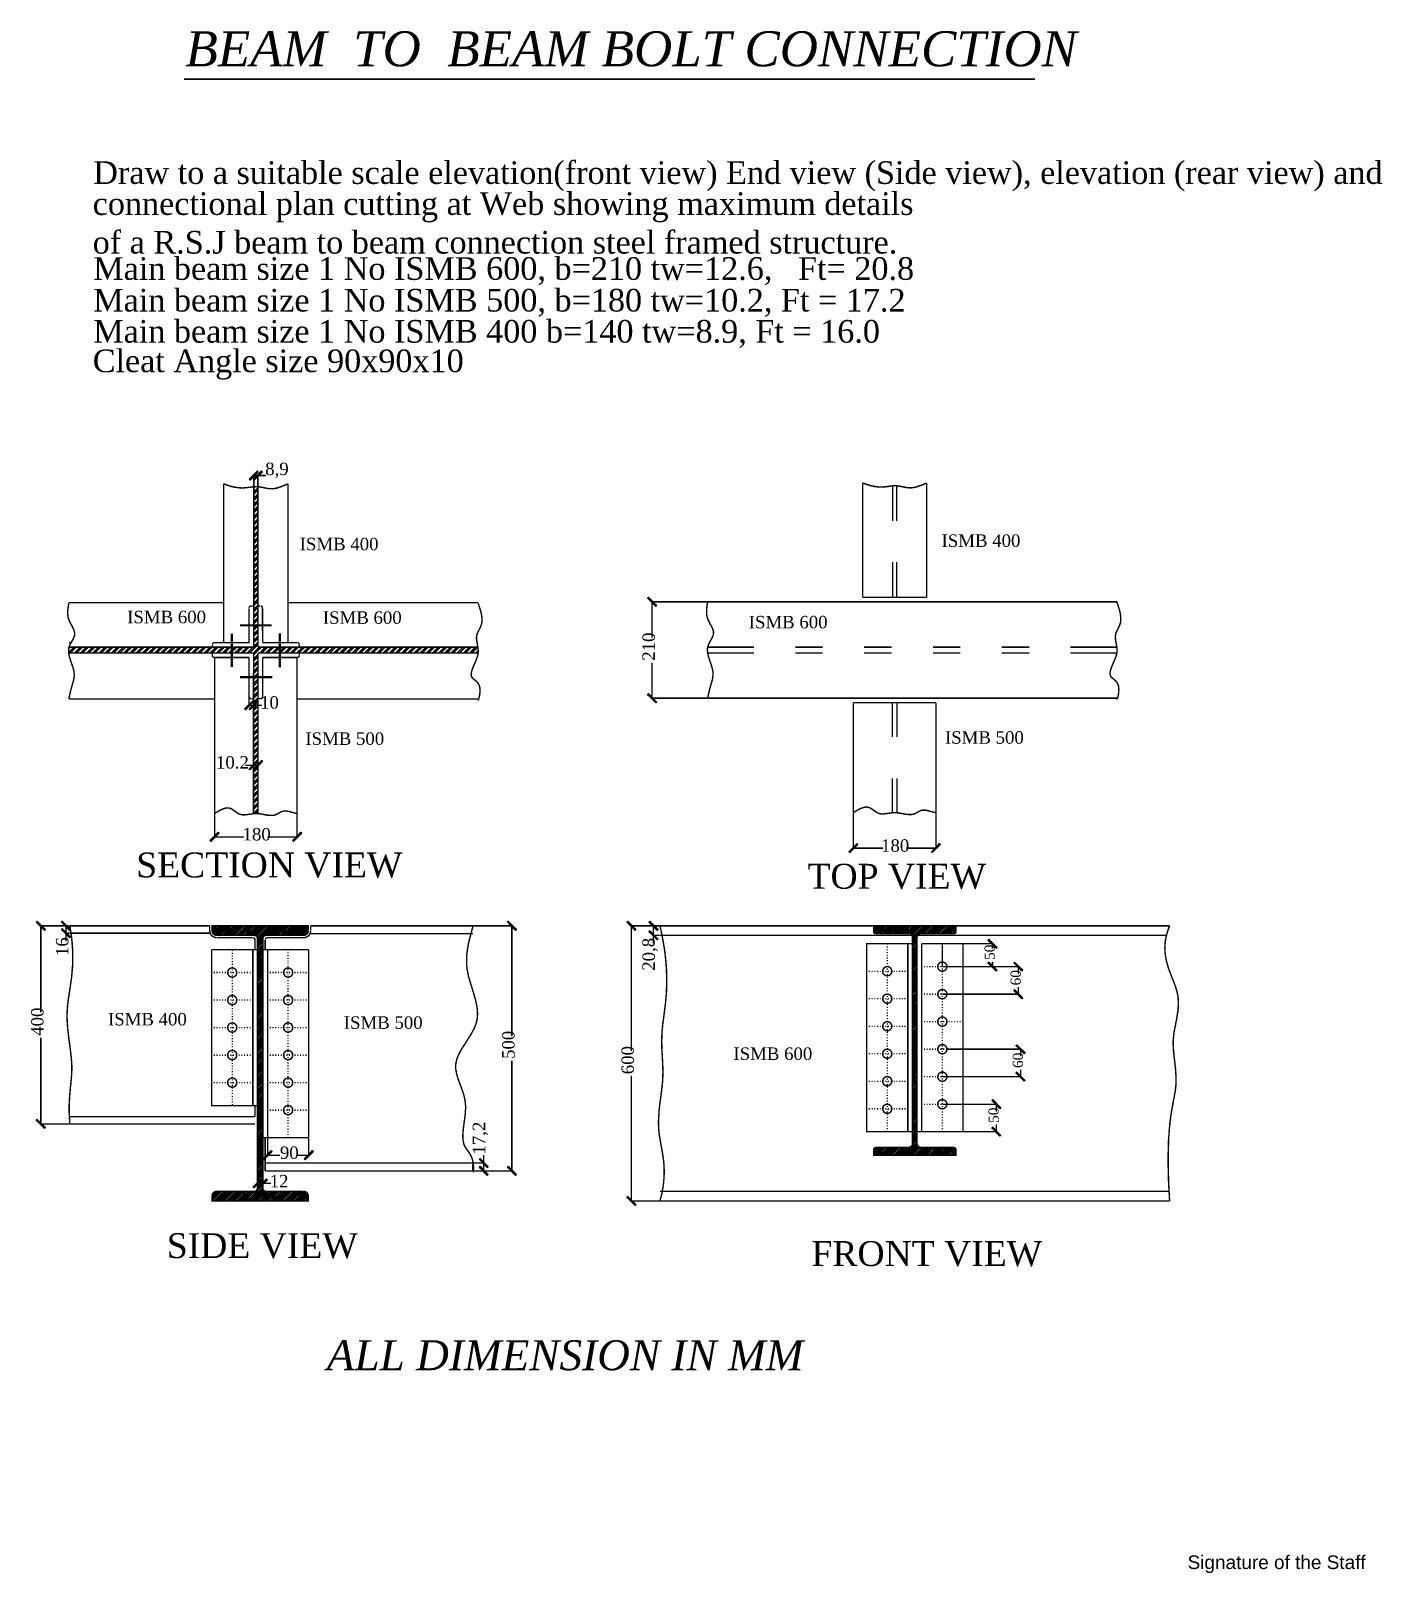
# Model space of a CAD drawing. Header units: millimetres. Extents: x 5315 to 5554, y 2783 to 3056.
import ezdxf

# ---------------------------------------------------------------- set-up
doc = ezdxf.new("R2010")
doc.units = ezdxf.units.MM
for name, color, linetype in [('H', 7, 'Continuous'), ('P', 7, 'Continuous'), ('T', 7, 'Continuous')]:
    doc.layers.add(name, color=color, linetype=linetype)
doc.styles.get("Standard").update_dxf_attribs({"font": 'arial.ttf'})

msp = doc.modelspace()

# ---------------------------------------------------------------- texts
at = {"layer": 'T', "attachment_point": 7}
for s, insert, char_height in [('{\\fTimes New Roman|b0|i1|c0|p18;BEAM  TO  BEAM BOLT CONNECTION}', (5342.28, 3049.63), 6.2), ('{\\fTimes New Roman|b0|i0|c0|p18;Draw to a suitable scale elevation(front view) End view (Side view), elevation (rear view) and}', (5325.98, 3027.63), 4), ('{\\fTimes New Roman|b0|i0|c0|p18;connectional plan cutting at Web showing maximum details}', (5325.88, 3022.13), 4), ('{\\fTimes New Roman|b0|i0|c0|p18;of a R.S.J beam to beam connection steel framed structure.}', (5325.88, 3016.53), 4), ('{\\fTimes New Roman|b0|i0|c0|p18;Main beam size 1 No ISMB 600, b=210 tw=12.6,   Ft= 20.8}', (5325.98, 3011.03), 4), ('{\\fTimes New Roman|b0|i0|c0|p18;Main beam size 1 No ISMB 500, b=180 tw=10.2, Ft = 17.2}', (5325.98, 3005.43), 4), ('{\\fTimes New Roman|b0|i0|c0|p18;Main beam size 1 No ISMB 400 b=140 tw=8.9, Ft = 16.0}', (5325.98, 2999.93), 4), ('{\\fTimes New Roman|b0|i0|c0|p18;Cleat Angle size 90x90x10}', (5325.88, 2994.33), 4), ('{\\fTimes New Roman|b0|i0|c0|p18;8,9}', (5356.38, 2976.93), 2.2), ('{\\fTimes New Roman|b0|i0|c0|p18;ISMB 400}', (5475.98, 2964.73), 2.2), ('{\\fTimes New Roman|b0|i0|c0|p18;ISMB 400}', (5362.48, 2964.13), 2.2), ('{\\fTimes New Roman|b0|i0|c0|p18;ISMB 600}', (5331.98, 2951.23), 2.2), ('{\\fTimes New Roman|b0|i0|c0|p18;ISMB 600}', (5366.58, 2951.13), 2.2), ('{\\fTimes New Roman|b0|i0|c0|p18;ISMB 600}', (5441.88, 2950.33), 2.2), ('{\\fTimes New Roman|b0|i0|c0|p18;10}', (5355.48, 2936.13), 2.2), ('{\\fTimes New Roman|b0|i0|c0|p18;ISMB 500}', (5363.48, 2929.73), 2.2), ('{\\fTimes New Roman|b0|i0|c0|p18;ISMB 500}', (5476.58, 2929.93), 2.2), ('{\\fTimes New Roman|b0|i0|c0|p18;10.2}', (5347.68, 2925.53), 2.2), ('{\\fTimes New Roman|b0|i0|c0|p18;180}', (5352.38, 2912.83), 2.2), ('{\\fTimes New Roman|b0|i0|c0|p18;180}', (5465.28, 2910.83), 2.2), ('{\\fTimes New Roman|b0|i0|c0|p18;SECTION VIEW}', (5333.58, 2906.23), 4.4), ('{\\fTimes New Roman|b0|i0|c0|p18;TOP VIEW}', (5452.28, 2904.23), 4.4), ('{\\fTimes New Roman|b0|i0|c0|p18;ISMB 400}', (5328.58, 2880.13), 2.2), ('{\\fTimes New Roman|b0|i0|c0|p18;ISMB 500}', (5370.28, 2879.53), 2.2), ('{\\fTimes New Roman|b0|i0|c0|p18;ISMB 600}', (5439.18, 2874.03), 2.2), ('{\\fTimes New Roman|b0|i0|c0|p18;90}', (5358.98, 2856.53), 2.2), ('{\\fTimes New Roman|b0|i0|c0|p18;12}', (5357.18, 2851.53), 2.2), ('{\\fTimes New Roman|b0|i0|c0|p18;SIDE VIEW}', (5338.98, 2838.93), 4.4), ('{\\fTimes New Roman|b0|i0|c0|p18;FRONT VIEW}', (5452.98, 2837.53), 4.4), ('{\\fTimes New Roman|b0|i1|c0|p18;ALL DIMENSION IN MM}', (5367.28, 2819.13), 5.3), ('{\\fArial|b0|i0|c0|p18;Signature of the Staff}', (5519.48, 2783.33), 2.4)]:
    msp.add_mtext(s, dxfattribs=dict(at, insert=insert, char_height=char_height))
at = {"layer": 'T', "attachment_point": 1, "rotation": 90}
for s, insert, char_height in [('{\\fTimes New Roman|b0|i0|c0|p18;210}', (5423.08, 2944.63), 2.2), ('{\\fTimes New Roman|b0|i0|c0|p18;16}', (5319.38, 2892.43), 2.2), ('{\\fTimes New Roman|b0|i0|c0|p18;20,8}', (5423.08, 2889.83), 2.2), ('{\\fTimes New Roman|b0|i0|c0|p18;50}', (5483.58, 2891.73), 1.8), ('{\\fTimes New Roman|b0|i0|c0|p18;60}', (5488.18, 2887.23), 1.8), ('{\\fTimes New Roman|b0|i0|c0|p18;400}', (5314.98, 2878.33), 2.2), ('{\\fTimes New Roman|b0|i0|c0|p18;500}', (5398.28, 2874.23), 2.2), ('{\\fTimes New Roman|b0|i0|c0|p18;600}', (5419.38, 2871.53), 2.2), ('{\\fTimes New Roman|b0|i0|c0|p18;60}', (5488.58, 2872.63), 1.8), ('{\\fTimes New Roman|b0|i0|c0|p18;17,2}', (5393.08, 2857.33), 2.2), ('{\\fTimes New Roman|b0|i0|c0|p18;50}', (5484.28, 2862.93), 1.8)]:
    msp.add_mtext(s, dxfattribs=dict(at, insert=insert, char_height=char_height))

# ---------------------------------------------------------------- hatches: boundary and pattern name
at = {"layer": 'H', "linetype": 'Continuous'}
for points in [[(5353.71, 2976.57), (5353.55, 2976.73), (5355.02, 2978.2), (5355.18, 2978.02), (5353.71, 2976.57)], [(5354.44, 2976.57), (5354.28, 2976.73), (5355.74, 2978.2), (5355.9, 2978.02), (5354.44, 2976.57)], [(5425.59, 2954.38), (5425.45, 2954.22), (5423.99, 2955.67), (5424.13, 2955.83), (5425.59, 2954.38)], [(5352.87, 2935.95), (5352.71, 2936.09), (5354.17, 2937.56), (5354.33, 2937.4), (5352.87, 2935.95)], [(5353.68, 2935.95), (5353.54, 2936.09), (5354.98, 2937.56), (5355.14, 2937.4), (5353.68, 2935.95)], [(5425.59, 2937.36), (5425.45, 2937.2), (5423.99, 2938.65), (5424.13, 2938.81), (5425.59, 2937.36)], [(5353.68, 2925.35), (5353.54, 2925.51), (5354.98, 2926.95), (5355.14, 2926.81), (5353.68, 2925.35)], [(5354.45, 2925.35), (5354.31, 2925.51), (5355.78, 2926.95), (5355.92, 2926.81), (5354.45, 2925.35)], [(5346.78, 2912.67), (5346.62, 2912.84), (5348.09, 2914.29), (5348.24, 2914.13), (5346.78, 2912.67)], [(5361.37, 2912.67), (5361.21, 2912.84), (5362.67, 2914.29), (5362.83, 2914.13), (5361.37, 2912.67)], [(5459.74, 2910.69), (5459.58, 2910.85), (5461.05, 2912.31), (5461.2, 2912.14), (5459.74, 2910.69)], [(5474.34, 2910.69), (5474.17, 2910.85), (5475.63, 2912.31), (5475.79, 2912.14), (5474.34, 2910.69)], [(5317.52, 2897.11), (5317.38, 2896.95), (5315.91, 2898.42), (5316.07, 2898.57), (5317.52, 2897.11)], [(5321.96, 2897.11), (5321.8, 2896.95), (5320.36, 2898.42), (5320.52, 2898.57), (5321.96, 2897.11)], [(5400.81, 2897.11), (5400.67, 2896.95), (5399.2, 2898.42), (5399.36, 2898.57), (5400.81, 2897.11)], [(5421.92, 2897.11), (5421.78, 2896.95), (5420.32, 2898.42), (5420.48, 2898.57), (5421.92, 2897.11)], [(5425.84, 2897.11), (5425.68, 2896.95), (5424.23, 2898.42), (5424.39, 2898.57), (5425.84, 2897.11)], [(5321.96, 2895.8), (5321.8, 2895.65), (5320.36, 2897.11), (5320.52, 2897.27), (5321.96, 2895.8)], [(5425.84, 2895.42), (5425.68, 2895.26), (5424.23, 2896.72), (5424.39, 2896.88), (5425.84, 2895.42)], [(5485.79, 2893.93), (5485.63, 2893.79), (5484.19, 2895.24), (5484.35, 2895.4), (5485.79, 2893.93)], [(5485.79, 2889.9), (5485.63, 2889.74), (5484.19, 2891.18), (5484.35, 2891.36), (5485.79, 2889.9)], [(5490.36, 2889.9), (5490.22, 2889.74), (5488.76, 2891.18), (5488.9, 2891.36), (5490.36, 2889.9)], [(5490.36, 2885.03), (5490.22, 2884.87), (5488.76, 2886.33), (5488.9, 2886.47), (5490.36, 2885.03)], [(5490.77, 2875.29), (5490.61, 2875.15), (5489.14, 2876.61), (5489.3, 2876.75), (5490.77, 2875.29)], [(5490.77, 2870.44), (5490.61, 2870.28), (5489.14, 2871.75), (5489.3, 2871.9), (5490.77, 2870.44)], [(5486.46, 2865.57), (5486.32, 2865.41), (5484.86, 2866.88), (5485.02, 2867.04), (5486.46, 2865.57)], [(5317.52, 2862.08), (5317.38, 2861.92), (5315.91, 2863.38), (5316.07, 2863.54), (5317.52, 2862.08)], [(5486.46, 2860.7), (5486.32, 2860.54), (5484.86, 2862.01), (5485.02, 2862.17), (5486.46, 2860.7)], [(5356.15, 2856.4), (5355.99, 2856.56), (5357.45, 2858.02), (5357.61, 2857.86), (5356.15, 2856.4)], [(5363.43, 2856.4), (5363.29, 2856.56), (5364.75, 2858.02), (5364.9, 2857.86), (5363.43, 2856.4)], [(5395.83, 2855.18), (5395.68, 2855.02), (5394.21, 2856.47), (5394.37, 2856.63), (5395.83, 2855.18)], [(5395.83, 2853.77), (5395.68, 2853.63), (5394.21, 2855.08), (5394.37, 2855.24), (5395.83, 2853.77)], [(5400.81, 2853.77), (5400.67, 2853.63), (5399.2, 2855.08), (5399.36, 2855.24), (5400.81, 2853.77)], [(5354.35, 2851.43), (5354.21, 2851.58), (5355.67, 2853.03), (5355.81, 2852.89), (5354.35, 2851.43)], [(5355.34, 2851.43), (5355.18, 2851.58), (5356.64, 2853.03), (5356.78, 2852.89), (5355.34, 2851.43)], [(5421.92, 2848.46), (5421.78, 2848.3), (5420.32, 2849.77), (5420.48, 2849.93), (5421.92, 2848.46)]]:
    msp.add_hatch(color=256, dxfattribs=at).paths.add_polyline_path(points)

# ---------------------------------------------------------------- linework, layer by layer
at = {"layer": 'P'}
for points, const_width in [([(5342.02, 3047.45), (5492.5, 3047.45)], 0.254), ([(5354.37, 2975.46), (5354.37, 2977.49)], 0.254), ([(5354.37, 2977.38), (5355.07, 2977.38), (5356.53, 2977.38)], 0.254), ([(5355.07, 2975.46), (5355.07, 2977.49)], 0.254), ([(5349.04, 2955.69), (5349.04, 2975.92)], 0.254), ([(5349.04, 2975.92), (5349.11, 2975.89), (5349.18, 2975.87), (5349.25, 2975.83), (5349.37, 2975.8), (5349.44, 2975.76), (5349.57, 2975.71), (5349.69, 2975.67), (5349.81, 2975.64), (5349.94, 2975.59), (5350.06, 2975.55), (5350.17, 2975.51), (5350.29, 2975.48), (5350.4, 2975.44), (5350.52, 2975.43), (5350.63, 2975.39), (5350.73, 2975.37), (5350.84, 2975.34), (5350.94, 2975.32), (5351.05, 2975.32), (5351.15, 2975.29), (5351.24, 2975.27), (5351.35, 2975.27), (5351.44, 2975.25), (5351.53, 2975.23), (5351.63, 2975.23), (5351.72, 2975.21), (5351.81, 2975.21), (5351.9, 2975.2), (5351.98, 2975.2), (5352.07, 2975.2), (5352.16, 2975.18), (5352.25, 2975.18), (5352.32, 2975.18), (5352.41, 2975.18), (5352.48, 2975.18), (5352.55, 2975.2), (5352.64, 2975.2), (5352.72, 2975.2), (5352.8, 2975.21), (5352.87, 2975.21), (5352.97, 2975.21), (5353.08, 2975.23), (5353.22, 2975.23), (5353.34, 2975.27), (5353.41, 2975.27), (5353.54, 2975.29), (5353.66, 2975.3), (5353.78, 2975.32), (5353.91, 2975.34), (5354.01, 2975.36), (5354.14, 2975.37), (5354.26, 2975.39), (5354.37, 2975.39), (5354.47, 2975.39), (5354.58, 2975.41), (5354.68, 2975.41), (5354.79, 2975.41), (5354.89, 2975.41), (5354.98, 2975.39), (5355.09, 2975.39), (5355.18, 2975.39), (5355.28, 2975.37), (5355.39, 2975.37), (5355.48, 2975.36), (5355.58, 2975.34), (5355.65, 2975.32), (5355.76, 2975.3), (5355.85, 2975.29), (5355.95, 2975.27), (5356.02, 2975.25), (5356.13, 2975.23), (5356.22, 2975.21), (5356.31, 2975.2), (5356.39, 2975.18), (5356.48, 2975.16), (5356.57, 2975.13), (5356.66, 2975.13), (5356.75, 2975.11), (5356.83, 2975.09), (5356.92, 2975.07), (5357.01, 2975.07), (5357.1, 2975.06), (5357.19, 2975.06), (5357.28, 2975.04), (5357.36, 2975.04), (5357.45, 2975.04), (5357.54, 2975.04), (5357.63, 2975.04), (5357.72, 2975.06), (5357.8, 2975.06), (5357.89, 2975.07), (5357.98, 2975.07), (5358.07, 2975.09), (5358.16, 2975.11), (5358.25, 2975.13), (5358.33, 2975.14), (5358.42, 2975.16), (5358.51, 2975.18), (5358.6, 2975.21), (5358.67, 2975.23), (5358.76, 2975.27), (5358.85, 2975.29), (5358.92, 2975.32), (5359, 2975.34), (5359.07, 2975.37), (5359.15, 2975.39), (5359.23, 2975.43), (5359.3, 2975.44), (5359.41, 2975.48), (5359.46, 2975.51), (5359.53, 2975.55), (5359.62, 2975.59), (5359.71, 2975.62), (5359.8, 2975.66), (5359.87, 2975.69), (5359.94, 2975.71), (5360.03, 2975.76), (5360.1, 2975.78), (5360.15, 2975.81), (5360.22, 2975.85), (5360.29, 2975.87), (5360.36, 2975.89)], 0.254), ([(5354.37, 2969.2), (5354.37, 2975.41)], 0.254), ([(5354.37, 2975.18), (5354.59, 2975.41)], 0.254), ([(5354.37, 2975.39), (5354.37, 2955.69)], 0.254), ([(5354.37, 2974.44), (5355.07, 2975.16)], 0.254), ([(5354.37, 2974.09), (5355.07, 2974.81)], 0.254), ([(5355.07, 2969.2), (5355.07, 2975.41)], 0.254), ([(5355.07, 2975.41), (5355.07, 2955.69)], 0.254), ([(5360.4, 2955.69), (5360.4, 2975.92)], 0.254), ([(5462.02, 2955.85), (5462.02, 2976.08)], 0.254), ([(5462.02, 2976.08), (5462.07, 2976.04), (5462.19, 2975.99), (5462.28, 2975.97), (5462.33, 2975.94), (5462.46, 2975.9), (5462.6, 2975.85), (5462.72, 2975.81), (5462.84, 2975.76), (5462.95, 2975.73), (5463.07, 2975.69), (5463.2, 2975.66), (5463.3, 2975.62), (5463.43, 2975.6), (5463.53, 2975.57), (5463.64, 2975.53), (5463.74, 2975.51), (5463.85, 2975.5), (5463.96, 2975.48), (5464.04, 2975.44), (5464.17, 2975.44), (5464.26, 2975.43), (5464.34, 2975.41), (5464.45, 2975.39), (5464.54, 2975.39), (5464.64, 2975.37), (5464.73, 2975.37), (5464.82, 2975.36), (5464.91, 2975.36), (5465, 2975.36), (5465.08, 2975.34), (5465.17, 2975.34), (5465.24, 2975.34), (5465.33, 2975.34), (5465.4, 2975.34), (5465.49, 2975.34), (5465.56, 2975.34), (5465.63, 2975.36), (5465.72, 2975.36), (5465.79, 2975.37), (5465.9, 2975.37), (5465.97, 2975.37), (5466.11, 2975.39), (5466.25, 2975.41), (5466.37, 2975.43), (5466.5, 2975.44), (5466.62, 2975.46), (5466.74, 2975.48), (5466.87, 2975.5), (5466.99, 2975.51), (5467.1, 2975.53), (5467.2, 2975.53), (5467.31, 2975.55), (5467.43, 2975.55), (5467.54, 2975.57), (5467.64, 2975.57), (5467.75, 2975.57), (5467.84, 2975.57), (5467.94, 2975.55), (5468.05, 2975.55), (5468.15, 2975.55), (5468.24, 2975.53), (5468.35, 2975.53), (5468.44, 2975.5), (5468.52, 2975.5), (5468.63, 2975.48), (5468.72, 2975.46), (5468.82, 2975.44), (5468.89, 2975.43), (5469, 2975.41), (5469.09, 2975.39), (5469.18, 2975.37), (5469.26, 2975.34), (5469.35, 2975.32), (5469.44, 2975.32), (5469.53, 2975.29), (5469.62, 2975.29), (5469.71, 2975.27), (5469.79, 2975.25), (5469.88, 2975.23), (5469.97, 2975.21), (5470.06, 2975.21), (5470.15, 2975.21), (5470.24, 2975.2), (5470.32, 2975.2), (5470.41, 2975.2), (5470.5, 2975.2), (5470.59, 2975.2), (5470.68, 2975.21), (5470.76, 2975.21), (5470.85, 2975.23), (5470.94, 2975.23), (5471.05, 2975.25), (5471.12, 2975.27), (5471.21, 2975.29), (5471.29, 2975.3), (5471.38, 2975.32), (5471.47, 2975.34), (5471.56, 2975.37), (5471.65, 2975.39), (5471.72, 2975.43), (5471.8, 2975.44), (5471.89, 2975.48), (5471.96, 2975.5), (5472.03, 2975.53), (5472.1, 2975.55), (5472.18, 2975.59), (5472.26, 2975.6), (5472.33, 2975.64), (5472.42, 2975.67), (5472.49, 2975.69), (5472.58, 2975.74), (5472.69, 2975.76), (5472.76, 2975.81), (5472.85, 2975.85), (5472.9, 2975.87), (5472.99, 2975.9), (5473.06, 2975.94), (5473.13, 2975.97), (5473.2, 2976.01), (5473.27, 2976.03)], 0.254), ([(5462.02, 2976.08), (5462.07, 2976.04), (5462.19, 2975.99), (5462.33, 2975.96), (5462.46, 2975.9), (5462.58, 2975.85), (5462.7, 2975.81), (5462.81, 2975.76), (5462.93, 2975.74), (5463.06, 2975.71), (5463.16, 2975.66), (5463.27, 2975.64), (5463.37, 2975.6), (5463.5, 2975.59), (5463.6, 2975.55), (5463.69, 2975.53), (5463.8, 2975.5), (5463.9, 2975.48), (5464.01, 2975.46), (5464.1, 2975.44), (5464.2, 2975.43), (5464.29, 2975.43), (5464.38, 2975.41), (5464.48, 2975.39), (5464.57, 2975.39), (5464.66, 2975.37), (5464.75, 2975.37), (5464.84, 2975.36), (5464.93, 2975.36), (5465.01, 2975.34), (5465.08, 2975.34), (5465.17, 2975.34), (5465.24, 2975.34), (5465.33, 2975.34), (5465.4, 2975.34), (5465.49, 2975.34), (5465.56, 2975.34), (5465.63, 2975.36), (5465.7, 2975.36), (5465.81, 2975.37), (5465.95, 2975.37), (5466.09, 2975.39), (5466.21, 2975.39), (5466.34, 2975.43), (5466.46, 2975.44), (5466.6, 2975.44), (5466.71, 2975.48), (5466.83, 2975.48), (5466.94, 2975.5), (5467.04, 2975.51), (5467.17, 2975.53), (5467.27, 2975.55)], 0.254), ([(5467.32, 2969.36), (5467.32, 2975.57)], 0.254), ([(5468.05, 2969.36), (5468.05, 2975.57)], 0.254), ([(5473.36, 2955.85), (5473.36, 2976.08)], 0.254), ([(5354.37, 2973.36), (5355.07, 2974.07)], 0.254), ([(5354.37, 2972.99), (5355.07, 2973.72)], 0.254), ([(5354.37, 2972.27), (5355.07, 2972.99)], 0.254), ([(5354.37, 2971.9), (5355.07, 2972.62)], 0.254), ([(5354.37, 2971.18), (5355.07, 2971.9)], 0.254), ([(5354.37, 2970.81), (5355.07, 2971.53)], 0.254), ([(5354.37, 2970.08), (5355.07, 2970.81)], 0.254), ([(5354.37, 2969.71), (5355.07, 2970.43)], 0.254), ([(5354.37, 2968.99), (5355.07, 2969.71)], 0.254), ([(5354.37, 2968.62), (5355.07, 2969.34)], 0.254), ([(5354.37, 2967.89), (5355.07, 2968.62)], 0.254), ([(5354.37, 2967.54), (5355.07, 2968.25)], 0.254), ([(5354.37, 2966.8), (5355.07, 2967.52)], 0.254), ([(5354.37, 2966.45), (5355.07, 2967.17)], 0.254), ([(5354.37, 2965.71), (5355.07, 2966.43)], 0.254), ([(5354.37, 2965.34), (5355.07, 2966.08)], 0.254), ([(5354.37, 2964.63), (5355.07, 2965.34)], 0.254), ([(5354.37, 2964.26), (5355.07, 2964.97)], 0.254), ([(5354.37, 2963.52), (5355.07, 2964.26)], 0.254), ([(5354.37, 2963.17), (5355.07, 2963.89)], 0.254), ([(5354.37, 2962.43), (5355.07, 2963.15)], 0.254), ([(5354.37, 2962.07), (5355.07, 2962.8)], 0.254), ([(5354.37, 2961.35), (5355.07, 2962.06)], 0.254), ([(5354.37, 2955.69), (5354.37, 2961.9)], 0.254), ([(5354.37, 2960.98), (5355.07, 2961.7)], 0.254), ([(5354.37, 2960.26), (5355.07, 2960.98)], 0.254), ([(5355.07, 2955.69), (5355.07, 2961.9)], 0.254), ([(5467.32, 2955.85), (5467.32, 2962.06)], 0.254), ([(5468.05, 2955.85), (5468.05, 2962.06)], 0.254), ([(5354.37, 2959.89), (5355.07, 2960.61)], 0.254), ([(5354.37, 2959.16), (5355.07, 2959.89)], 0.254), ([(5354.37, 2958.79), (5355.07, 2959.52)], 0.254), ([(5354.37, 2958.07), (5355.07, 2958.79)], 0.254), ([(5354.37, 2957.7), (5355.07, 2958.42)], 0.254), ([(5349.04, 2955.69), (5349.04, 2947.84)], 0.254), ([(5354.37, 2955.69), (5354.33, 2947.03)], 0.254), ([(5354.37, 2956.98), (5355.07, 2957.7)], 0.254), ([(5354.37, 2956.61), (5355.07, 2957.33)], 0.254), ([(5354.37, 2955.88), (5355.07, 2956.61)], 0.254), ([(5354.37, 2955.53), (5355.07, 2956.24)], 0.254), ([(5355.07, 2955.69), (5355.11, 2947.03)], 0.254), ([(5360.4, 2955.69), (5360.4, 2947.84)], 0.254), ([(5462.02, 2955.85), (5473.36, 2955.85)], 0.254), ([(5321.66, 2954.88), (5321.61, 2954.6), (5321.59, 2954.45), (5321.57, 2954.31), (5321.56, 2954.17), (5321.54, 2954.1), (5321.52, 2953.96), (5321.5, 2953.84), (5321.5, 2953.75), (5321.49, 2953.62), (5321.47, 2953.48), (5321.47, 2953.34), (5321.47, 2953.2), (5321.47, 2953.13), (5321.47, 2952.99), (5321.47, 2952.85), (5321.49, 2952.73), (5321.49, 2952.65), (5321.5, 2952.51), (5321.52, 2952.37), (5321.56, 2952.28), (5321.57, 2952.21), (5321.59, 2952.11), (5321.63, 2952), (5321.66, 2951.91), (5321.68, 2951.84), (5321.72, 2951.77), (5321.73, 2951.72), (5321.79, 2951.58), (5321.82, 2951.51), (5321.86, 2951.46), (5321.89, 2951.38), (5321.93, 2951.31), (5321.94, 2951.26), (5322, 2951.19), (5322.05, 2951.05), (5322.14, 2950.93), (5322.21, 2950.8), (5322.24, 2950.73), (5322.26, 2950.68), (5322.3, 2950.61), (5322.33, 2950.54), (5322.37, 2950.47), (5322.4, 2950.41), (5322.42, 2950.34), (5322.46, 2950.29), (5322.49, 2950.22), (5322.53, 2950.13), (5322.56, 2950.06), (5322.58, 2949.97), (5322.62, 2949.89), (5322.63, 2949.78), (5322.67, 2949.69), (5322.69, 2949.6), (5322.69, 2949.5), (5322.69, 2949.41), (5322.69, 2949.3), (5322.69, 2949.23), (5322.67, 2949.13), (5322.63, 2949.04), (5322.62, 2948.93), (5322.58, 2948.86), (5322.54, 2948.76), (5322.51, 2948.67), (5322.47, 2948.6), (5322.46, 2948.54), (5322.42, 2948.47), (5322.39, 2948.4), (5322.32, 2948.3), (5322.28, 2948.23), (5322.24, 2948.17), (5322.17, 2948.03), (5322.1, 2947.91), (5322.07, 2947.86), (5322.03, 2947.79), (5322, 2947.72), (5321.96, 2947.66), (5321.93, 2947.59), (5321.89, 2947.54), (5321.87, 2947.47), (5321.84, 2947.4), (5321.82, 2947.33), (5321.79, 2947.27), (5321.75, 2947.2), (5321.72, 2947.12), (5321.7, 2947.03), (5321.66, 2946.94), (5321.66, 2946.87), (5321.63, 2946.76), (5321.63, 2946.69), (5321.61, 2946.6), (5321.61, 2946.53), (5321.61, 2946.43), (5321.61, 2946.32), (5321.61, 2946.25), (5321.61, 2946.18), (5321.63, 2946.04), (5321.65, 2945.9), (5321.68, 2945.76), (5321.7, 2945.63), (5321.73, 2945.49), (5321.77, 2945.35), (5321.8, 2945.21), (5321.84, 2945.09), (5321.86, 2945.02), (5321.89, 2944.89), (5321.93, 2944.81), (5321.98, 2944.68), (5322.02, 2944.54), (5322.05, 2944.42), (5322.1, 2944.28), (5322.16, 2944.15), (5322.19, 2944.01), (5322.24, 2943.89), (5322.3, 2943.75), (5322.33, 2943.62), (5322.37, 2943.48), (5322.42, 2943.36), (5322.46, 2943.22), (5322.47, 2943.09), (5322.51, 2942.95), (5322.54, 2942.83), (5322.56, 2942.69), (5322.58, 2942.57), (5322.6, 2942.42), (5322.62, 2942.3), (5322.62, 2942.21), (5322.62, 2942.12), (5322.62, 2942.04), (5322.62, 2941.95), (5322.6, 2941.82), (5322.6, 2941.75), (5322.58, 2941.63), (5322.56, 2941.56), (5322.54, 2941.42), (5322.53, 2941.35), (5322.51, 2941.22), (5322.47, 2941.15), (5322.46, 2941.01), (5322.42, 2940.89), (5322.4, 2940.82), (5322.35, 2940.68), (5322.32, 2940.55), (5322.24, 2940.27), (5322.19, 2940.13), (5322.16, 2940.01), (5322.12, 2939.87), (5322.09, 2939.73), (5322.05, 2939.6), (5322.02, 2939.46), (5321.98, 2939.34), (5321.94, 2939.2), (5321.93, 2939.07), (5321.89, 2938.93), (5321.86, 2938.79), (5321.82, 2938.67), (5321.79, 2938.53), (5321.77, 2938.38), (5321.72, 2938.12), (5321.66, 2937.86)], 0.254), ([(5338.51, 2954.88), (5321.66, 2954.88)], 0.254), ([(5338.51, 2954.88), (5349.04, 2954.88)], 0.254), ([(5353.52, 2951.9), (5353.52, 2953.92)], 0.254), ([(5353.94, 2954.33), (5353.84, 2954.33), (5353.77, 2954.3), (5353.69, 2954.26), (5353.64, 2954.21), (5353.59, 2954.14), (5353.55, 2954.07), (5353.54, 2954)], 0.254), ([(5353.94, 2954.33), (5354.37, 2954.33)], 0.254), ([(5354.35, 2952.6), (5355.09, 2953.33)], 0.254), ([(5354.35, 2952.23), (5355.09, 2952.97)], 0.254), ([(5354.37, 2954.79), (5355.07, 2955.51)], 0.254), ([(5354.37, 2954.42), (5355.07, 2955.16)], 0.254), ([(5354.37, 2953.7), (5355.09, 2954.42)], 0.254), ([(5354.37, 2953.33), (5355.09, 2954.07)], 0.254), ([(5355.09, 2954.33), (5355.49, 2954.33)], 0.254), ([(5355.9, 2953.92), (5355.88, 2954.03), (5355.86, 2954.1), (5355.81, 2954.17), (5355.78, 2954.24), (5355.71, 2954.28), (5355.64, 2954.31), (5355.56, 2954.33)], 0.254), ([(5355.9, 2953.92), (5355.92, 2947.84)], 0.254), ([(5360.4, 2954.88), (5370.93, 2954.88)], 0.254), ([(5370.93, 2954.88), (5394.02, 2954.88)], 0.254), ([(5394.02, 2954.88), (5394.11, 2954.6), (5394.16, 2954.45), (5394.19, 2954.31), (5394.26, 2954.15), (5394.3, 2954.01), (5394.32, 2953.94), (5394.35, 2953.87), (5394.39, 2953.73), (5394.42, 2953.66), (5394.46, 2953.52), (5394.46, 2953.45), (5394.49, 2953.38), (5394.53, 2953.24), (5394.55, 2953.17), (5394.58, 2953.03), (5394.6, 2952.88), (5394.62, 2952.81), (5394.65, 2952.67), (5394.67, 2952.53), (5394.69, 2952.46), (5394.69, 2952.32), (5394.71, 2952.2), (5394.71, 2952.06), (5394.71, 2951.93), (5394.71, 2951.84), (5394.71, 2951.72), (5394.71, 2951.58), (5394.69, 2951.51), (5394.69, 2951.38), (5394.65, 2951.3), (5394.65, 2951.21), (5394.63, 2951.12), (5394.6, 2951.03), (5394.58, 2950.93), (5394.53, 2950.84), (5394.51, 2950.77), (5394.48, 2950.66), (5394.44, 2950.61), (5394.42, 2950.54), (5394.35, 2950.41), (5394.32, 2950.36), (5394.28, 2950.29), (5394.26, 2950.24), (5394.19, 2950.1), (5394.12, 2949.97), (5394.11, 2949.92), (5394.07, 2949.85), (5394.04, 2949.78), (5394, 2949.73), (5393.96, 2949.66), (5393.93, 2949.6), (5393.91, 2949.5), (5393.86, 2949.41), (5393.84, 2949.3), (5393.81, 2949.2), (5393.79, 2949.11), (5393.77, 2949.02), (5393.77, 2948.93), (5393.75, 2948.84), (5393.75, 2948.77), (5393.75, 2948.67), (5393.75, 2948.6), (5393.75, 2948.46), (5393.77, 2948.39), (5393.79, 2948.25), (5393.81, 2948.12), (5393.81, 2948.03), (5393.84, 2947.91), (5393.84, 2947.82), (5393.86, 2947.7), (5393.89, 2947.56), (5393.91, 2947.4), (5393.95, 2947.27), (5393.96, 2947.19), (5393.98, 2947.06), (5394, 2946.92), (5394.02, 2946.85), (5394.02, 2946.71), (5394.04, 2946.57), (5394.05, 2946.43), (5394.05, 2946.29), (5394.05, 2946.18), (5394.04, 2946.08), (5394.02, 2945.97), (5394.02, 2945.86), (5394, 2945.76), (5393.98, 2945.69), (5393.95, 2945.58), (5393.93, 2945.51), (5393.91, 2945.44), (5393.89, 2945.37), (5393.88, 2945.28), (5393.84, 2945.21), (5393.82, 2945.14), (5393.79, 2945.07), (5393.77, 2945), (5393.74, 2944.91), (5393.72, 2944.84), (5393.68, 2944.77), (5393.65, 2944.68), (5393.63, 2944.61), (5393.59, 2944.54), (5393.52, 2944.38), (5393.47, 2944.24), (5393.4, 2944.1), (5393.33, 2943.94), (5393.29, 2943.87), (5393.26, 2943.8), (5393.22, 2943.73), (5393.21, 2943.64), (5393.17, 2943.57), (5393.14, 2943.5), (5393.12, 2943.43), (5393.08, 2943.36), (5393.06, 2943.29), (5393.03, 2943.22), (5392.99, 2943.08), (5392.96, 2942.99), (5392.94, 2942.9), (5392.91, 2942.81), (5392.87, 2942.72), (5392.85, 2942.62), (5392.84, 2942.53), (5392.84, 2942.42), (5392.82, 2942.34), (5392.8, 2942.25), (5392.82, 2942.16), (5392.82, 2942.09), (5392.84, 2942), (5392.85, 2941.93), (5392.87, 2941.84), (5392.91, 2941.77), (5392.94, 2941.72), (5392.99, 2941.63), (5393.05, 2941.58), (5393.1, 2941.51), (5393.17, 2941.45), (5393.22, 2941.4), (5393.33, 2941.31), (5393.44, 2941.24), (5393.52, 2941.15), (5393.63, 2941.05), (5393.72, 2941), (5393.77, 2940.94), (5393.84, 2940.87), (5393.91, 2940.78), (5393.98, 2940.7), (5394.04, 2940.63), (5394.07, 2940.57), (5394.11, 2940.5), (5394.16, 2940.43), (5394.18, 2940.36), (5394.23, 2940.27), (5394.25, 2940.2), (5394.28, 2940.1), (5394.3, 2940.03), (5394.32, 2939.94), (5394.33, 2939.87), (5394.33, 2939.78), (5394.35, 2939.67), (5394.37, 2939.55), (5394.37, 2939.44), (5394.37, 2939.34), (5394.37, 2939.23), (5394.35, 2939.11), (5394.35, 2938.98), (5394.33, 2938.88), (5394.33, 2938.77), (5394.32, 2938.67), (5394.3, 2938.56), (5394.28, 2938.46), (5394.26, 2938.35), (5394.25, 2938.26), (5394.23, 2938.19), (5394.21, 2938.12), (5394.19, 2938.03), (5394.18, 2937.94), (5394.14, 2937.87), (5394.11, 2937.8), (5394.07, 2937.73), (5394.02, 2937.8)], 0.254), ([(5434.57, 2955.04), (5424.67, 2955.04)], 0.254), ([(5424.78, 2955.04), (5424.78, 2948.72)], 0.254), ([(5434.62, 2955.04), (5434.57, 2954.75), (5434.55, 2954.61), (5434.53, 2954.47), (5434.5, 2954.33), (5434.5, 2954.26), (5434.48, 2954.19), (5434.48, 2954.05), (5434.45, 2953.91), (5434.45, 2953.78), (5434.45, 2953.7), (5434.43, 2953.57), (5434.43, 2953.43), (5434.43, 2953.29), (5434.43, 2953.15), (5434.43, 2953.01), (5434.45, 2952.88), (5434.46, 2952.74), (5434.48, 2952.62), (5434.5, 2952.53), (5434.52, 2952.44), (5434.53, 2952.37), (5434.55, 2952.27), (5434.59, 2952.2), (5434.6, 2952.11), (5434.64, 2952.04), (5434.66, 2951.93), (5434.69, 2951.88), (5434.73, 2951.81), (5434.76, 2951.74), (5434.82, 2951.61), (5434.85, 2951.54), (5434.89, 2951.47), (5434.92, 2951.4), (5434.96, 2951.35), (5435.03, 2951.21), (5435.08, 2951.08), (5435.17, 2950.94), (5435.19, 2950.89), (5435.24, 2950.82), (5435.27, 2950.77), (5435.29, 2950.7), (5435.33, 2950.63), (5435.36, 2950.57), (5435.4, 2950.5), (5435.43, 2950.45), (5435.47, 2950.34), (5435.5, 2950.26), (5435.54, 2950.15), (5435.56, 2950.06), (5435.59, 2949.97), (5435.61, 2949.87), (5435.65, 2949.78), (5435.65, 2949.69), (5435.65, 2949.6), (5435.65, 2949.5), (5435.65, 2949.41), (5435.63, 2949.3), (5435.61, 2949.23), (5435.59, 2949.13), (5435.56, 2949.04), (5435.52, 2948.93), (5435.49, 2948.86), (5435.43, 2948.76), (5435.38, 2948.63), (5435.35, 2948.56), (5435.31, 2948.51), (5435.27, 2948.44), (5435.22, 2948.33), (5435.13, 2948.19), (5435.06, 2948.07), (5435.03, 2948.02), (5434.99, 2947.95), (5434.96, 2947.87), (5434.92, 2947.82), (5434.9, 2947.75), (5434.87, 2947.7), (5434.83, 2947.61), (5434.8, 2947.56), (5434.76, 2947.49), (5434.75, 2947.43), (5434.71, 2947.33), (5434.69, 2947.26), (5434.66, 2947.17), (5434.62, 2947.06), (5434.6, 2946.96), (5434.59, 2946.89), (5434.59, 2946.8), (5434.59, 2946.71), (5434.57, 2946.6), (5434.57, 2946.52), (5434.57, 2946.45), (5434.59, 2946.38), (5434.59, 2946.27), (5434.59, 2946.2), (5434.6, 2946.13), (5434.62, 2945.99), (5434.64, 2945.85), (5434.68, 2945.71), (5434.71, 2945.58), (5434.75, 2945.44), (5434.76, 2945.37), (5434.8, 2945.23), (5434.85, 2945.11), (5434.87, 2945.03), (5434.92, 2944.84), (5434.97, 2944.7), (5435.03, 2944.58), (5435.06, 2944.44), (5435.12, 2944.31), (5435.17, 2944.17), (5435.2, 2944.05), (5435.26, 2943.91), (5435.29, 2943.78), (5435.33, 2943.69), (5435.35, 2943.57), (5435.4, 2943.43), (5435.43, 2943.31), (5435.45, 2943.17), (5435.49, 2943.04), (5435.52, 2942.9), (5435.54, 2942.78), (5435.56, 2942.64), (5435.56, 2942.51), (5435.57, 2942.37), (5435.57, 2942.28), (5435.57, 2942.21), (5435.57, 2942.11), (5435.56, 2941.98), (5435.54, 2941.84), (5435.54, 2941.77), (5435.5, 2941.65), (5435.5, 2941.58), (5435.49, 2941.45), (5435.45, 2941.37), (5435.43, 2941.24), (5435.4, 2941.1), (5435.38, 2941.03), (5435.33, 2940.84), (5435.27, 2940.7), (5435.19, 2940.43), (5435.17, 2940.29), (5435.12, 2940.15), (5435.08, 2940.03), (5435.05, 2939.88), (5435.01, 2939.76), (5434.97, 2939.62), (5434.94, 2939.5), (5434.9, 2939.36), (5434.87, 2939.21), (5434.85, 2939.09), (5434.82, 2938.95), (5434.8, 2938.81), (5434.76, 2938.68), (5434.73, 2938.54), (5434.68, 2938.28), (5434.62, 2938.01)], 0.254), ([(5451.47, 2955.04), (5434.62, 2955.04)], 0.254), ([(5451.47, 2955.04), (5483.91, 2955.04)], 0.254), ([(5483.91, 2955.04), (5506.98, 2955.04)], 0.254), ([(5506.98, 2955.04), (5507.08, 2954.75), (5507.12, 2954.6), (5507.17, 2954.47), (5507.21, 2954.31), (5507.26, 2954.17), (5507.29, 2954.1), (5507.31, 2954.03), (5507.33, 2953.96), (5507.36, 2953.82), (5507.38, 2953.75), (5507.44, 2953.61), (5507.45, 2953.54), (5507.47, 2953.47), (5507.51, 2953.33), (5507.54, 2953.18), (5507.56, 2953.11), (5507.58, 2952.97), (5507.59, 2952.9), (5507.61, 2952.76), (5507.63, 2952.62), (5507.65, 2952.48), (5507.66, 2952.35), (5507.66, 2952.21), (5507.68, 2952.07), (5507.68, 2951.95), (5507.66, 2951.88), (5507.65, 2951.74), (5507.65, 2951.67), (5507.63, 2951.54), (5507.63, 2951.47), (5507.61, 2951.37), (5507.58, 2951.28), (5507.56, 2951.19), (5507.54, 2951.1), (5507.51, 2951.01), (5507.47, 2950.93), (5507.45, 2950.86), (5507.4, 2950.77), (5507.35, 2950.63), (5507.31, 2950.57), (5507.29, 2950.5), (5507.26, 2950.45), (5507.22, 2950.38), (5507.15, 2950.26), (5507.08, 2950.13), (5507.05, 2950.08), (5507.03, 2950.01), (5506.99, 2949.94), (5506.96, 2949.89), (5506.91, 2949.76), (5506.85, 2949.66), (5506.84, 2949.57), (5506.8, 2949.46), (5506.78, 2949.36), (5506.77, 2949.27), (5506.73, 2949.16), (5506.73, 2949.07), (5506.71, 2948.99), (5506.71, 2948.9), (5506.71, 2948.83), (5506.71, 2948.72), (5506.73, 2948.62), (5506.73, 2948.54), (5506.73, 2948.4), (5506.75, 2948.33), (5506.77, 2948.19), (5506.78, 2948.12), (5506.8, 2947.98), (5506.84, 2947.86), (5506.85, 2947.7), (5506.89, 2947.56), (5506.91, 2947.43), (5506.92, 2947.35), (5506.94, 2947.22), (5506.96, 2947.13), (5506.98, 2947.01), (5506.99, 2946.87), (5506.99, 2946.73), (5507.01, 2946.59), (5507.01, 2946.52), (5507.01, 2946.43), (5506.99, 2946.34), (5506.99, 2946.27), (5506.99, 2946.18), (5506.98, 2946.11), (5506.98, 2946.02), (5506.96, 2945.95), (5506.94, 2945.85), (5506.92, 2945.78), (5506.91, 2945.71), (5506.89, 2945.63), (5506.85, 2945.53), (5506.84, 2945.44), (5506.82, 2945.37), (5506.78, 2945.3), (5506.77, 2945.23), (5506.73, 2945.16), (5506.71, 2945.07), (5506.68, 2945), (5506.64, 2944.91), (5506.61, 2944.84), (5506.57, 2944.77), (5506.55, 2944.7), (5506.48, 2944.54), (5506.41, 2944.4), (5506.36, 2944.24), (5506.29, 2944.1), (5506.25, 2944.01), (5506.24, 2943.94), (5506.2, 2943.87), (5506.17, 2943.8), (5506.13, 2943.73), (5506.09, 2943.66), (5506.08, 2943.59), (5506.04, 2943.52), (5506.02, 2943.45), (5505.99, 2943.38), (5505.94, 2943.24), (5505.92, 2943.13), (5505.88, 2943.04), (5505.87, 2942.94), (5505.83, 2942.87), (5505.81, 2942.78), (5505.8, 2942.67), (5505.78, 2942.58), (5505.78, 2942.49), (5505.78, 2942.41), (5505.78, 2942.32), (5505.78, 2942.25), (5505.8, 2942.16), (5505.81, 2942.09), (5505.83, 2942), (5505.87, 2941.93), (5505.92, 2941.86), (5505.95, 2941.79), (5506.01, 2941.74), (5506.06, 2941.67), (5506.13, 2941.61), (5506.2, 2941.56), (5506.29, 2941.47), (5506.39, 2941.38), (5506.5, 2941.31), (5506.55, 2941.26), (5506.62, 2941.19), (5506.71, 2941.12), (5506.78, 2941.05), (5506.84, 2941), (5506.89, 2940.91), (5506.94, 2940.85), (5506.99, 2940.78), (5507.03, 2940.73), (5507.08, 2940.66), (5507.12, 2940.59), (5507.15, 2940.5), (5507.19, 2940.43), (5507.21, 2940.34), (5507.24, 2940.25), (5507.26, 2940.18), (5507.28, 2940.1), (5507.29, 2940.03), (5507.31, 2939.92), (5507.31, 2939.81), (5507.31, 2939.71), (5507.33, 2939.6), (5507.33, 2939.5), (5507.31, 2939.37), (5507.31, 2939.27), (5507.31, 2939.14), (5507.29, 2939.04), (5507.29, 2938.93), (5507.28, 2938.81), (5507.26, 2938.7), (5507.24, 2938.61), (5507.22, 2938.51), (5507.21, 2938.4), (5507.19, 2938.33), (5507.17, 2938.24), (5507.15, 2938.17), (5507.12, 2938.09), (5507.1, 2938.01), (5507.07, 2937.94), (5507.01, 2937.89), (5506.98, 2937.96)], 0.254), ([(5347.45, 2947.84), (5353.52, 2947.84), (5353.52, 2951.9)], 0.254), ([(5353.52, 2950.89), (5351.9, 2950.89)], 0.402), ([(5352.05, 2950.89), (5357.52, 2950.89)], 0.402), ([(5355.9, 2950.89), (5352.05, 2950.89)], 0.254), ([(5354.33, 2949.3), (5355.11, 2950.08)], 0.254), ([(5354.35, 2951.51), (5355.09, 2952.25)], 0.254), ([(5354.35, 2951.14), (5355.09, 2951.88)], 0.254), ([(5354.35, 2950.41), (5355.11, 2951.16)], 0.254), ([(5354.35, 2950.04), (5355.11, 2950.79)], 0.254), ([(5355.9, 2950.89), (5357.52, 2950.89)], 0.254), ([(5322.07, 2947.84), (5321.7, 2947.84)], 0.254), ([(5347.03, 2947.43), (5347.03, 2947.03)], 0.254), ([(5347.45, 2947.86), (5347.34, 2947.84), (5347.27, 2947.8), (5347.2, 2947.77), (5347.15, 2947.72), (5347.1, 2947.66), (5347.06, 2947.59), (5347.05, 2947.5)], 0.254), ([(5353.52, 2947.84), (5349.04, 2947.84)], 0.254), ([(5350.48, 2949.43), (5350.48, 2943.54)], 0.402), ([(5350.48, 2945.21), (5350.48, 2949.43)], 0.254), ([(5353.54, 2948.4), (5353.52, 2947.84)], 0.254), ([(5353.59, 2946), (5355.11, 2947.54)], 0.254), ([(5354.33, 2948.95), (5355.11, 2949.71)], 0.254), ([(5354.33, 2948.23), (5355.11, 2948.99)], 0.254), ([(5354.33, 2947.86), (5355.11, 2948.62)], 0.254), ([(5354.33, 2947.12), (5355.11, 2947.89)], 0.254), ([(5355.92, 2947.84), (5362, 2947.84)], 0.254), ([(5358.95, 2947.84), (5358.95, 2949.46)], 0.402), ([(5358.95, 2947.84), (5358.95, 2943.48)], 0.402), ([(5362.41, 2947.45), (5362.39, 2947.54), (5362.37, 2947.63), (5362.34, 2947.68), (5362.29, 2947.75), (5362.21, 2947.79), (5362.14, 2947.82), (5362.07, 2947.84)], 0.254), ([(5362.41, 2947.43), (5362.41, 2947.03)], 0.254), ([(5321.63, 2946.08), (5322.58, 2947.03)], 0.254), ([(5354.33, 2946), (5321.63, 2946)], 0.254), ([(5321.65, 2946.83), (5321.84, 2947.03)], 0.254), ([(5354.33, 2947.03), (5321.7, 2947.03)], 0.254), ([(5321.93, 2946), (5322.93, 2947.03)], 0.254), ([(5322.65, 2946), (5323.67, 2947.03)], 0.254), ([(5323, 2946), (5324.03, 2947.03)], 0.254), ([(5323.74, 2946), (5324.75, 2947.03)], 0.254), ([(5324.1, 2946), (5325.12, 2947.03)], 0.254), ([(5324.84, 2946), (5325.84, 2947.03)], 0.254), ([(5325.19, 2946), (5326.21, 2947.03)], 0.254), ([(5325.91, 2946), (5326.95, 2947.03)], 0.254), ([(5326.28, 2946), (5327.31, 2947.03)], 0.254), ([(5327.01, 2946), (5328.03, 2947.03)], 0.254), ([(5327.38, 2946), (5328.4, 2947.03)], 0.254), ([(5328.1, 2946), (5329.12, 2947.03)], 0.254), ([(5328.47, 2946), (5329.48, 2947.03)], 0.254), ([(5329.19, 2946), (5330.22, 2947.03)], 0.254), ([(5329.56, 2946), (5330.59, 2947.03)], 0.254), ([(5330.29, 2946), (5331.31, 2947.03)], 0.254), ([(5330.66, 2946), (5331.68, 2947.03)], 0.254), ([(5331.38, 2946), (5332.4, 2947.03)], 0.254), ([(5331.73, 2946), (5332.78, 2947.03)], 0.254), ([(5332.48, 2946), (5333.5, 2947.03)], 0.254), ([(5332.85, 2946), (5333.85, 2947.03)], 0.254), ([(5333.57, 2946), (5334.59, 2947.03)], 0.254), ([(5333.94, 2946), (5334.94, 2947.03)], 0.254), ([(5334.66, 2946), (5335.69, 2947.03)], 0.254), ([(5335.02, 2946), (5336.06, 2947.03)], 0.254), ([(5335.76, 2946), (5336.76, 2947.03)], 0.254), ([(5336.11, 2946), (5337.13, 2947.03)], 0.254), ([(5336.85, 2946), (5337.86, 2947.03)], 0.254), ([(5337.2, 2946), (5338.23, 2947.03)], 0.254), ([(5337.93, 2946), (5338.97, 2947.03)], 0.254), ([(5338.3, 2946), (5339.32, 2947.03)], 0.254), ([(5339.02, 2946), (5340.04, 2947.03)], 0.254), ([(5339.39, 2946), (5340.41, 2947.03)], 0.254), ([(5340.11, 2946), (5341.14, 2947.03)], 0.254), ([(5340.48, 2946), (5341.51, 2947.03)], 0.254), ([(5341.21, 2946), (5342.23, 2947.03)], 0.254), ([(5341.58, 2946), (5342.6, 2947.03)], 0.254), ([(5342.3, 2946), (5343.32, 2947.03)], 0.254), ([(5342.67, 2946), (5343.69, 2947.03)], 0.254), ([(5343.39, 2946), (5344.42, 2947.03)], 0.254), ([(5343.75, 2946), (5344.79, 2947.03)], 0.254), ([(5344.49, 2946), (5345.51, 2947.03)], 0.254), ([(5344.86, 2946), (5345.86, 2947.03)], 0.254), ([(5345.58, 2946), (5346.6, 2947.03)], 0.254), ([(5345.93, 2946), (5346.96, 2947.03)], 0.254), ([(5346.67, 2946), (5347.7, 2947.03)], 0.254), ([(5347.03, 2946), (5348.05, 2947.03)], 0.254), ([(5347.03, 2946), (5347.03, 2945.6)], 0.254), ([(5347.03, 2945.62), (5347.05, 2945.51), (5347.06, 2945.44), (5347.12, 2945.37), (5347.17, 2945.32), (5347.24, 2945.26), (5347.31, 2945.23), (5347.38, 2945.21)], 0.254), ([(5353.52, 2945.21), (5347.43, 2945.21)], 0.254), ([(5347.43, 2937.04), (5347.43, 2945.21)], 0.254), ([(5353.52, 2945.21), (5347.43, 2945.21)], 0.254), ([(5347.77, 2946), (5348.77, 2947.03)], 0.254), ([(5348.12, 2946), (5349.14, 2947.03)], 0.254), ([(5348.84, 2946), (5349.88, 2947.03)], 0.254), ([(5349.21, 2946), (5350.24, 2947.03)], 0.254), ([(5349.94, 2946), (5350.96, 2947.03)], 0.254), ([(5350.31, 2946), (5351.33, 2947.03)], 0.254), ([(5351.03, 2946), (5352.05, 2947.03)], 0.254), ([(5351.4, 2946), (5352.42, 2947.03)], 0.254), ([(5352.14, 2946), (5353.15, 2947.03)], 0.254), ([(5352.5, 2946), (5353.52, 2947.03)], 0.254), ([(5353.22, 2946), (5354.24, 2947.03)], 0.254), ([(5353.52, 2945.21), (5353.52, 2938.31)], 0.254), ([(5353.52, 2945.16), (5353.52, 2936.66)], 0.254), ([(5354.31, 2946), (5355.34, 2947.03)], 0.254), ([(5354.33, 2946), (5354.31, 2937.04)], 0.254), ([(5354.33, 2945.65), (5355.71, 2947.03)], 0.254), ([(5354.33, 2945.97), (5354.33, 2926.06)], 0.254), ([(5354.33, 2944.93), (5355.11, 2945.71)], 0.254), ([(5354.33, 2944.58), (5355.11, 2945.35)], 0.254), ([(5354.33, 2945.16), (5354.33, 2936.66)], 0.254), ([(5354.33, 2943.84), (5355.11, 2944.63)], 0.254), ([(5393.98, 2947.03), (5355.11, 2947.03)], 0.254), ([(5394.04, 2946), (5355.11, 2946)], 0.254), ([(5355.11, 2946), (5355.12, 2937.04)], 0.254), ([(5355.11, 2945.97), (5355.11, 2926.06)], 0.254), ([(5355.41, 2946), (5356.43, 2947.03)], 0.254), ([(5355.76, 2946), (5356.8, 2947.03)], 0.254), ([(5362.02, 2945.21), (5355.92, 2945.21)], 0.254), ([(5355.92, 2945.21), (5355.95, 2938.31)], 0.254), ([(5355.92, 2945.21), (5362, 2945.21)], 0.254), ([(5356.5, 2946), (5357.52, 2947.03)], 0.254), ([(5356.87, 2946), (5357.88, 2947.03)], 0.254), ([(5357.59, 2946), (5358.62, 2947.03)], 0.254), ([(5357.96, 2946), (5358.97, 2947.03)], 0.254), ([(5358.69, 2946), (5359.71, 2947.03)], 0.254), ([(5358.95, 2945.21), (5358.95, 2943.59)], 0.402), ([(5359.04, 2946), (5360.08, 2947.03)], 0.254), ([(5359.78, 2946), (5360.79, 2947.03)], 0.254), ([(5360.13, 2946), (5361.16, 2947.03)], 0.254), ([(5360.87, 2946), (5361.9, 2947.03)], 0.254), ([(5361.23, 2946), (5362.25, 2947.03)], 0.254), ([(5361.95, 2946), (5362.99, 2947.03)], 0.254), ([(5362, 2945.21), (5362.11, 2945.21), (5362.18, 2945.25), (5362.25, 2945.28), (5362.3, 2945.33), (5362.36, 2945.41), (5362.39, 2945.48), (5362.41, 2945.55)], 0.254), ([(5362.02, 2937.04), (5362.02, 2945.21)], 0.254), ([(5362.32, 2946), (5363.34, 2947.03)], 0.254), ([(5362.41, 2945.6), (5362.41, 2946)], 0.254), ([(5363.04, 2946), (5364.07, 2947.03)], 0.254), ([(5363.41, 2946), (5364.44, 2947.03)], 0.254), ([(5364.15, 2946), (5365.16, 2947.03)], 0.254), ([(5364.51, 2946), (5365.53, 2947.03)], 0.254), ([(5365.23, 2946), (5366.25, 2947.03)], 0.254), ([(5365.6, 2946), (5366.62, 2947.03)], 0.254), ([(5366.32, 2946), (5367.35, 2947.03)], 0.254), ([(5366.69, 2946), (5367.72, 2947.03)], 0.254), ([(5367.42, 2946), (5368.44, 2947.03)], 0.254), ([(5367.79, 2946), (5368.81, 2947.03)], 0.254), ([(5368.51, 2946), (5369.53, 2947.03)], 0.254), ([(5368.88, 2946), (5369.89, 2947.03)], 0.254), ([(5369.61, 2946), (5370.63, 2947.03)], 0.254), ([(5369.98, 2946), (5370.98, 2947.03)], 0.254), ([(5370.7, 2946), (5371.72, 2947.03)], 0.254), ([(5371.05, 2946), (5372.09, 2947.03)], 0.254), ([(5371.79, 2946), (5372.8, 2947.03)], 0.254), ([(5372.15, 2946), (5373.17, 2947.03)], 0.254), ([(5372.89, 2946), (5373.91, 2947.03)], 0.254), ([(5373.24, 2946), (5374.26, 2947.03)], 0.254), ([(5373.96, 2946), (5375, 2947.03)], 0.254), ([(5374.33, 2946), (5375.36, 2947.03)], 0.254), ([(5375.06, 2946), (5376.08, 2947.03)], 0.254), ([(5375.43, 2946), (5376.45, 2947.03)], 0.254), ([(5376.17, 2946), (5377.17, 2947.03)], 0.254), ([(5376.52, 2946), (5377.54, 2947.03)], 0.254), ([(5377.24, 2946), (5378.27, 2947.03)], 0.254), ([(5377.61, 2946), (5378.64, 2947.03)], 0.254), ([(5378.34, 2946), (5379.36, 2947.03)], 0.254), ([(5378.71, 2946), (5379.73, 2947.03)], 0.254), ([(5379.43, 2946), (5380.45, 2947.03)], 0.254), ([(5379.8, 2946), (5380.82, 2947.03)], 0.254), ([(5380.52, 2946), (5381.55, 2947.03)], 0.254), ([(5380.89, 2946), (5381.9, 2947.03)], 0.254), ([(5381.62, 2946), (5382.64, 2947.03)], 0.254), ([(5381.99, 2946), (5382.99, 2947.03)], 0.254), ([(5382.71, 2946), (5383.73, 2947.03)], 0.254), ([(5383.06, 2946), (5384.1, 2947.03)], 0.254), ([(5383.8, 2946), (5384.81, 2947.03)], 0.254), ([(5384.16, 2946), (5385.18, 2947.03)], 0.254), ([(5384.9, 2946), (5385.92, 2947.03)], 0.254), ([(5385.25, 2946), (5386.27, 2947.03)], 0.254), ([(5385.97, 2946), (5387.01, 2947.03)], 0.254), ([(5386.34, 2946), (5387.37, 2947.03)], 0.254), ([(5387.07, 2946), (5388.09, 2947.03)], 0.254), ([(5387.44, 2946), (5388.46, 2947.03)], 0.254), ([(5388.18, 2946), (5389.18, 2947.03)], 0.254), ([(5388.53, 2946), (5389.55, 2947.03)], 0.254), ([(5389.25, 2946), (5390.28, 2947.03)], 0.254), ([(5389.63, 2946), (5390.65, 2947.03)], 0.254), ([(5390.35, 2946), (5391.37, 2947.03)], 0.254), ([(5390.72, 2946), (5391.74, 2947.03)], 0.254), ([(5391.44, 2946), (5392.47, 2947.03)], 0.254), ([(5391.81, 2946), (5392.84, 2947.03)], 0.254), ([(5392.54, 2946), (5393.56, 2947.03)], 0.254), ([(5392.91, 2946), (5393.91, 2947.03)], 0.254), ([(5393.63, 2946), (5394.05, 2946.43)], 0.254), ([(5434.62, 2947.03), (5442.82, 2947.03)], 0.254), ([(5434.62, 2946), (5442.82, 2946)], 0.254), ([(5450.13, 2947.03), (5454.98, 2947.03)], 0.254), ([(5450.13, 2946), (5454.98, 2946)], 0.254), ([(5462.28, 2947.03), (5467.15, 2947.03)], 0.254), ([(5462.28, 2946), (5467.15, 2946)], 0.254), ([(5474.45, 2947.03), (5479.3, 2947.03)], 0.254), ([(5474.45, 2946), (5479.3, 2946)], 0.254), ([(5486.6, 2947.03), (5491.47, 2947.03)], 0.254), ([(5486.6, 2946), (5491.47, 2946)], 0.254), ([(5498.77, 2947.03), (5506.98, 2947.03)], 0.254), ([(5498.77, 2946), (5506.98, 2946)], 0.254), ([(5354.31, 2941.65), (5355.12, 2942.46)], 0.254), ([(5354.31, 2941.3), (5355.12, 2942.09)], 0.254), ([(5354.33, 2943.48), (5355.11, 2944.26)], 0.254), ([(5354.33, 2942.74), (5355.12, 2943.54)], 0.254), ([(5354.33, 2942.37), (5355.12, 2943.17)], 0.254), ([(5424.78, 2938.01), (5424.78, 2944.31)], 0.254), ([(5353.52, 2941.75), (5351.9, 2941.75)], 0.402), ([(5352.02, 2941.75), (5357.66, 2941.75)], 0.402), ([(5353.52, 2941.75), (5352.02, 2941.75)], 0.254), ([(5354.31, 2940.55), (5355.12, 2941.37)], 0.254), ([(5354.31, 2940.18), (5355.12, 2941)], 0.254), ([(5354.31, 2939.46), (5355.12, 2940.27)], 0.254), ([(5354.31, 2939.09), (5355.12, 2939.9)], 0.254), ([(5354.31, 2938.37), (5355.12, 2939.18)], 0.254), ([(5355.94, 2941.75), (5357.56, 2941.75)], 0.402), ([(5338.51, 2937.86), (5321.66, 2937.86)], 0.254), ([(5338.51, 2937.86), (5347.43, 2937.86)], 0.254), ([(5347.43, 2937.04), (5347.43, 2917.62)], 0.254), ([(5353.52, 2938.31), (5353.54, 2938.23), (5353.55, 2938.14), (5353.61, 2938.09), (5353.66, 2938.01), (5353.71, 2937.98), (5353.78, 2937.94), (5353.87, 2937.93)], 0.254), ([(5353.52, 2936.76), (5354.33, 2936.76), (5355.79, 2936.76)], 0.254), ([(5353.92, 2937.91), (5354.31, 2937.91)], 0.254), ([(5354.31, 2938), (5355.12, 2938.83)], 0.254), ([(5354.31, 2937.27), (5355.12, 2938.09)], 0.254), ([(5354.31, 2936.9), (5355.12, 2937.73)], 0.254), ([(5354.31, 2937.04), (5354.31, 2930.98)], 0.254), ([(5354.31, 2917.62), (5354.31, 2937.04)], 0.254), ([(5354.31, 2936.18), (5355.12, 2937.01)], 0.254), ([(5354.31, 2935.81), (5355.12, 2936.64)], 0.254), ([(5355.12, 2937.91), (5355.53, 2937.91)], 0.254), ([(5355.12, 2937.04), (5355.12, 2930.98)], 0.254), ([(5355.12, 2917.62), (5355.12, 2937.04)], 0.254), ([(5355.53, 2937.91), (5355.64, 2937.93), (5355.71, 2937.96), (5355.78, 2938), (5355.85, 2938.05), (5355.88, 2938.12), (5355.92, 2938.19), (5355.94, 2938.26)], 0.254), ([(5362.02, 2937.86), (5370.93, 2937.86)], 0.254), ([(5362.02, 2937.04), (5362.02, 2917.62)], 0.254), ([(5370.93, 2937.86), (5394.02, 2937.86)], 0.254), ([(5434.57, 2938.01), (5424.67, 2938.01)], 0.254), ([(5451.47, 2938.01), (5434.62, 2938.01)], 0.254), ([(5451.47, 2938.01), (5483.91, 2938.01)], 0.254), ([(5460.37, 2937.2), (5474.98, 2937.2)], 0.254), ([(5460.37, 2937.2), (5460.37, 2917.77)], 0.254), ([(5467.27, 2937.2), (5467.27, 2931.14)], 0.254), ([(5468.1, 2937.2), (5468.1, 2931.14)], 0.254), ([(5474.98, 2937.2), (5474.98, 2917.77)], 0.254), ([(5483.91, 2938.01), (5506.98, 2938.01)], 0.254), ([(5354.31, 2935.09), (5355.12, 2935.92)], 0.254), ([(5354.31, 2934.72), (5355.12, 2935.55)], 0.254), ([(5354.31, 2933.99), (5355.12, 2934.82)], 0.254), ([(5354.31, 2933.62), (5355.12, 2934.45)], 0.254), ([(5354.31, 2932.9), (5355.12, 2933.73)], 0.254), ([(5354.31, 2932.53), (5355.12, 2933.36)], 0.254), ([(5354.31, 2931.81), (5355.12, 2932.63)], 0.254), ([(5354.31, 2931.45), (5355.12, 2932.26)], 0.254), ([(5354.31, 2930.71), (5355.12, 2931.54)], 0.254), ([(5354.31, 2930.36), (5355.12, 2931.19)], 0.254), ([(5354.31, 2929.62), (5355.12, 2930.45)], 0.254), ([(5354.31, 2929.25), (5355.12, 2930.09)], 0.254), ([(5354.31, 2928.54), (5355.12, 2929.35)], 0.254), ([(5354.31, 2928.17), (5355.12, 2928.98)], 0.254), ([(5354.31, 2927.43), (5355.12, 2928.28)], 0.254), ([(5355.11, 2926.16), (5354.33, 2926.16), (5352.88, 2926.16)], 0.254), ([(5354.31, 2927.08), (5355.12, 2927.91)], 0.254), ([(5354.31, 2926.34), (5355.12, 2927.17)], 0.254), ([(5354.31, 2925.98), (5355.12, 2926.81)], 0.254), ([(5354.31, 2925.26), (5355.12, 2926.07)], 0.254), ([(5354.31, 2924.89), (5355.12, 2925.72)], 0.254), ([(5354.31, 2924.17), (5355.12, 2925)], 0.254), ([(5354.31, 2923.8), (5355.12, 2924.63)], 0.254), ([(5354.31, 2923.07), (5355.12, 2923.9)], 0.254), ([(5354.31, 2923.69), (5354.31, 2917.62)], 0.254), ([(5354.31, 2922.7), (5355.12, 2923.53)], 0.254), ([(5354.31, 2921.98), (5355.12, 2922.81)], 0.254), ([(5355.12, 2923.69), (5355.12, 2917.62)], 0.254), ([(5467.27, 2923.83), (5467.27, 2917.77)], 0.254), ([(5468.1, 2923.83), (5468.1, 2917.77)], 0.254), ([(5354.31, 2921.61), (5355.12, 2922.44)], 0.254), ([(5354.31, 2920.89), (5355.12, 2921.72)], 0.254), ([(5354.31, 2920.52), (5355.12, 2921.35)], 0.254), ([(5354.31, 2919.79), (5355.12, 2920.62)], 0.254), ([(5354.31, 2919.44), (5355.12, 2920.25)], 0.254), ([(5347.43, 2917.62), (5347.54, 2917.69), (5347.66, 2917.77), (5347.77, 2917.84), (5347.84, 2917.87), (5347.96, 2917.94), (5348.07, 2918.01), (5348.14, 2918.05), (5348.24, 2918.12), (5348.37, 2918.17), (5348.49, 2918.24), (5348.6, 2918.29), (5348.7, 2918.35), (5348.77, 2918.38), (5348.88, 2918.42), (5348.97, 2918.45), (5349.06, 2918.49), (5349.14, 2918.51), (5349.23, 2918.54), (5349.3, 2918.56), (5349.37, 2918.58), (5349.46, 2918.59), (5349.55, 2918.59), (5349.64, 2918.61), (5349.73, 2918.61), (5349.8, 2918.61), (5349.88, 2918.59), (5349.96, 2918.59), (5350.04, 2918.58), (5350.11, 2918.56), (5350.18, 2918.54), (5350.27, 2918.51), (5350.34, 2918.47), (5350.41, 2918.44), (5350.5, 2918.4), (5350.57, 2918.35), (5350.64, 2918.29), (5350.75, 2918.24), (5350.84, 2918.17), (5350.94, 2918.08), (5351.14, 2917.94), (5351.23, 2917.87), (5351.35, 2917.8), (5351.44, 2917.73), (5351.51, 2917.69), (5351.6, 2917.64), (5351.67, 2917.59), (5351.74, 2917.55), (5351.83, 2917.54), (5351.91, 2917.5), (5351.98, 2917.48), (5352.07, 2917.45), (5352.16, 2917.43), (5352.25, 2917.43), (5352.32, 2917.41), (5352.41, 2917.39), (5352.5, 2917.39), (5352.58, 2917.39), (5352.69, 2917.39), (5352.81, 2917.39), (5352.94, 2917.41), (5353.04, 2917.43), (5353.17, 2917.43), (5353.29, 2917.45), (5353.47, 2917.48), (5353.59, 2917.5), (5353.71, 2917.52), (5353.84, 2917.54), (5353.96, 2917.55), (5354.08, 2917.57), (5354.21, 2917.59), (5354.33, 2917.61), (5354.45, 2917.61), (5354.58, 2917.61), (5354.7, 2917.62), (5354.84, 2917.62), (5354.96, 2917.61), (5355.07, 2917.61), (5355.21, 2917.59), (5355.34, 2917.59), (5355.46, 2917.57), (5355.58, 2917.55), (5355.71, 2917.54), (5355.81, 2917.5), (5355.95, 2917.48), (5356.08, 2917.47), (5356.18, 2917.43), (5356.32, 2917.41), (5356.43, 2917.39), (5356.55, 2917.38), (5356.68, 2917.34), (5356.8, 2917.34), (5356.91, 2917.32), (5357.03, 2917.31), (5357.13, 2917.29), (5357.26, 2917.29), (5357.38, 2917.29), (5357.49, 2917.29), (5357.61, 2917.29), (5357.7, 2917.29), (5357.77, 2917.31), (5357.86, 2917.32), (5357.95, 2917.32), (5358.02, 2917.34), (5358.1, 2917.38), (5358.19, 2917.39), (5358.26, 2917.43), (5358.35, 2917.47), (5358.44, 2917.5), (5358.55, 2917.55), (5358.63, 2917.61), (5358.79, 2917.69), (5358.9, 2917.77), (5359, 2917.82), (5359.11, 2917.87), (5359.18, 2917.92), (5359.27, 2917.96), (5359.36, 2917.98), (5359.43, 2918.01), (5359.52, 2918.03), (5359.6, 2918.05), (5359.67, 2918.06), (5359.76, 2918.06), (5359.85, 2918.06), (5359.94, 2918.06), (5360.03, 2918.06), (5360.1, 2918.06), (5360.19, 2918.05), (5360.27, 2918.03), (5360.4, 2918.01), (5360.52, 2917.99), (5360.63, 2917.96), (5360.75, 2917.94), (5360.87, 2917.91), (5361.05, 2917.85), (5361.3, 2917.78), (5361.42, 2917.75), (5361.53, 2917.71), (5361.67, 2917.69), (5361.77, 2917.66), (5361.9, 2917.64), (5362.02, 2917.62)], 0.254), ([(5347.43, 2917.57), (5347.43, 2913.39)], 0.254), ([(5354.31, 2918.7), (5355.12, 2919.53)], 0.254), ([(5354.31, 2918.35), (5355.12, 2919.18)], 0.254), ([(5354.31, 2917.61), (5355.12, 2918.44)], 0.254), ([(5354.68, 2917.62), (5355.12, 2918.08)], 0.254), ([(5362.02, 2917.57), (5362.02, 2913.39)], 0.254), ([(5460.37, 2917.77), (5460.5, 2917.85), (5460.62, 2917.92), (5460.75, 2917.99), (5460.85, 2918.06), (5460.97, 2918.14), (5461.05, 2918.17), (5461.15, 2918.24), (5461.27, 2918.29), (5461.38, 2918.36), (5461.5, 2918.42), (5461.61, 2918.49), (5461.73, 2918.52), (5461.79, 2918.56), (5461.91, 2918.59), (5462, 2918.63), (5462.07, 2918.66), (5462.16, 2918.68), (5462.24, 2918.7), (5462.32, 2918.72), (5462.4, 2918.74), (5462.49, 2918.75), (5462.58, 2918.75), (5462.65, 2918.75), (5462.72, 2918.77), (5462.81, 2918.75), (5462.9, 2918.75), (5462.97, 2918.74), (5463.06, 2918.72), (5463.13, 2918.7), (5463.21, 2918.66), (5463.29, 2918.65), (5463.36, 2918.61), (5463.43, 2918.56), (5463.5, 2918.52), (5463.6, 2918.45), (5463.71, 2918.38), (5463.8, 2918.33), (5463.9, 2918.24), (5464.1, 2918.1), (5464.2, 2918.03), (5464.29, 2917.96), (5464.4, 2917.89), (5464.48, 2917.84), (5464.56, 2917.8), (5464.64, 2917.75), (5464.71, 2917.71), (5464.78, 2917.68), (5464.87, 2917.66), (5464.96, 2917.62), (5465.03, 2917.61), (5465.1, 2917.59), (5465.19, 2917.57), (5465.28, 2917.55), (5465.37, 2917.55), (5465.45, 2917.55), (5465.54, 2917.55), (5465.65, 2917.55), (5465.77, 2917.55), (5465.88, 2917.57), (5466.02, 2917.59), (5466.13, 2917.59), (5466.25, 2917.61), (5466.43, 2917.64), (5466.55, 2917.66), (5466.67, 2917.68), (5466.8, 2917.69), (5466.92, 2917.71), (5467.04, 2917.73), (5467.17, 2917.75), (5467.29, 2917.75), (5467.41, 2917.77), (5467.55, 2917.77), (5467.68, 2917.77), (5467.78, 2917.77), (5467.92, 2917.77), (5468.05, 2917.77), (5468.17, 2917.75), (5468.29, 2917.75), (5468.42, 2917.71), (5468.54, 2917.69), (5468.67, 2917.69), (5468.79, 2917.66), (5468.91, 2917.64), (5469.02, 2917.61), (5469.16, 2917.59), (5469.26, 2917.57), (5469.41, 2917.55), (5469.51, 2917.54), (5469.64, 2917.5), (5469.74, 2917.48), (5469.88, 2917.48), (5469.99, 2917.47), (5470.11, 2917.45), (5470.22, 2917.45), (5470.34, 2917.45), (5470.46, 2917.45), (5470.57, 2917.45), (5470.64, 2917.45), (5470.73, 2917.45), (5470.82, 2917.48), (5470.91, 2917.48), (5470.99, 2917.5), (5471.06, 2917.54), (5471.13, 2917.55), (5471.22, 2917.59), (5471.31, 2917.61), (5471.38, 2917.66), (5471.49, 2917.71), (5471.59, 2917.77), (5471.75, 2917.85), (5471.86, 2917.92), (5471.96, 2917.98), (5472.07, 2918.03), (5472.16, 2918.08), (5472.23, 2918.12), (5472.32, 2918.14), (5472.39, 2918.17), (5472.46, 2918.19), (5472.55, 2918.21), (5472.63, 2918.22), (5472.72, 2918.22), (5472.81, 2918.22), (5472.9, 2918.22), (5472.97, 2918.22), (5473.06, 2918.22), (5473.16, 2918.21), (5473.23, 2918.19), (5473.36, 2918.17), (5473.48, 2918.15), (5473.59, 2918.12), (5473.71, 2918.08), (5473.83, 2918.06), (5474.01, 2918.01), (5474.26, 2917.94), (5474.38, 2917.91), (5474.5, 2917.87), (5474.61, 2917.85), (5474.73, 2917.82), (5474.86, 2917.8), (5474.98, 2917.77)], 0.254), ([(5460.37, 2917.73), (5460.37, 2911.4)], 0.254), ([(5474.98, 2917.73), (5474.98, 2911.4)], 0.254), ([(5347.43, 2913.48), (5352.65, 2913.48)], 0.254), ([(5362.02, 2913.48), (5356.78, 2913.48)], 0.254), ([(5460.37, 2911.5), (5465.61, 2911.5)], 0.254), ([(5474.98, 2911.5), (5469.74, 2911.5)], 0.254), ([(5321.79, 2897.76), (5316.6, 2897.76)], 0.254), ([(5316.71, 2897.76), (5316.71, 2882.47)], 0.254), ([(5321.79, 2897.76), (5321.05, 2897.76)], 0.254), ([(5321.79, 2896.47), (5321.05, 2896.47)], 0.254), ([(5321.15, 2897.76), (5321.15, 2896.47), (5321.15, 2895.01)], 0.254), ([(5321.84, 2897.76), (5321.87, 2897.64), (5321.89, 2897.5), (5321.91, 2897.37), (5321.93, 2897.27), (5321.94, 2897.13), (5321.96, 2897), (5321.98, 2896.88), (5322, 2896.76), (5322.03, 2896.63), (5322.03, 2896.53), (5322.05, 2896.4), (5322.07, 2896.28), (5322.09, 2896.16), (5322.1, 2896.05), (5322.1, 2895.93), (5322.14, 2895.8), (5322.14, 2895.7), (5322.16, 2895.58), (5322.16, 2895.47), (5322.19, 2895.35), (5322.19, 2895.22), (5322.21, 2895.12), (5322.21, 2895.01), (5322.23, 2894.89), (5322.24, 2894.78), (5322.24, 2894.68), (5322.24, 2894.57), (5322.26, 2894.45), (5322.26, 2894.34), (5322.28, 2894.23), (5322.28, 2894.13), (5322.3, 2894.02), (5322.3, 2893.81), (5322.32, 2893.6), (5322.32, 2893.39), (5322.33, 2893.19), (5322.33, 2892.98), (5322.35, 2892.77), (5322.35, 2892.58), (5322.35, 2892.38), (5322.35, 2892.19), (5322.35, 2891.99), (5322.35, 2891.8), (5322.35, 2891.61), (5322.33, 2891.43), (5322.33, 2891.24), (5322.32, 2891.06), (5322.32, 2890.88), (5322.32, 2890.71), (5322.3, 2890.51), (5322.3, 2890.35), (5322.28, 2890.18), (5322.26, 2890), (5322.24, 2889.83), (5322.24, 2889.67), (5322.23, 2889.49), (5322.21, 2889.33), (5322.19, 2889.17), (5322.17, 2889.01), (5322.16, 2888.84), (5322.14, 2888.68), (5322.12, 2888.52), (5322.1, 2888.38), (5322.09, 2888.22), (5322.05, 2888.06), (5322.03, 2887.9), (5322.02, 2887.76), (5322, 2887.6), (5321.98, 2887.44), (5321.94, 2887.3), (5321.93, 2887.16), (5321.91, 2887.02), (5321.89, 2886.86), (5321.87, 2886.72), (5321.84, 2886.58), (5321.82, 2886.44), (5321.8, 2886.3), (5321.79, 2886.16), (5321.77, 2886.02), (5321.73, 2885.89), (5321.72, 2885.75), (5321.7, 2885.61), (5321.68, 2885.47), (5321.66, 2885.33), (5321.63, 2885.2), (5321.61, 2885.06), (5321.59, 2884.94), (5321.57, 2884.8), (5321.56, 2884.67), (5321.54, 2884.53), (5321.52, 2884.41), (5321.5, 2884.29), (5321.49, 2884.15), (5321.47, 2884.02), (5321.47, 2883.9), (5321.45, 2883.77), (5321.43, 2883.63), (5321.42, 2883.51), (5321.42, 2883.37), (5321.4, 2883.25), (5321.4, 2883.12), (5321.38, 2883), (5321.38, 2882.88), (5321.36, 2882.73), (5321.36, 2882.61), (5321.36, 2882.49), (5321.36, 2882.36), (5321.35, 2882.24), (5321.35, 2882.1), (5321.35, 2881.98), (5321.35, 2881.85), (5321.35, 2881.73), (5321.35, 2881.61), (5321.35, 2881.48), (5321.36, 2881.36), (5321.36, 2881.23), (5321.36, 2880.97), (5321.38, 2880.72), (5321.4, 2880.48), (5321.42, 2880.23), (5321.43, 2879.98), (5321.45, 2879.74), (5321.47, 2879.49), (5321.5, 2879.24), (5321.52, 2879.01), (5321.56, 2878.77), (5321.57, 2878.52), (5321.61, 2878.27), (5321.65, 2878.02), (5321.66, 2877.8), (5321.7, 2877.55), (5321.73, 2877.32), (5321.77, 2877.07), (5321.79, 2876.84), (5321.84, 2876.61), (5321.86, 2876.38), (5321.89, 2876.15), (5321.93, 2875.91), (5321.94, 2875.7), (5321.98, 2875.47), (5322, 2875.24), (5322.03, 2875.01), (5322.05, 2874.78), (5322.09, 2874.57), (5322.1, 2874.34), (5322.12, 2874.13), (5322.14, 2873.9), (5322.16, 2873.69), (5322.16, 2873.58), (5322.16, 2873.47), (5322.17, 2873.37), (5322.17, 2873.26), (5322.19, 2873.16), (5322.19, 2873.03), (5322.19, 2872.93), (5322.19, 2872.82), (5322.19, 2872.73), (5322.19, 2872.63), (5322.19, 2872.42), (5322.19, 2872.2), (5322.17, 2871.99), (5322.16, 2871.78), (5322.16, 2871.59), (5322.14, 2871.37), (5322.14, 2871.18), (5322.1, 2870.97), (5322.1, 2870.76), (5322.09, 2870.55), (5322.05, 2870.33), (5322.03, 2870.14), (5322.02, 2869.93), (5322, 2869.72), (5321.98, 2869.51), (5321.94, 2869.28), (5321.93, 2869.06), (5321.91, 2868.85), (5321.89, 2868.62), (5321.87, 2868.39), (5321.86, 2868.29), (5321.84, 2868.16), (5321.84, 2868.06), (5321.82, 2867.95), (5321.82, 2867.83), (5321.8, 2867.71), (5321.79, 2867.58), (5321.79, 2867.48), (5321.79, 2867.35), (5321.77, 2867.23), (5321.77, 2867.11), (5321.77, 2866.98), (5321.75, 2866.86), (5321.73, 2866.74), (5321.73, 2866.61), (5321.73, 2866.49), (5321.73, 2866.37), (5321.73, 2866.22), (5321.72, 2866.1), (5321.72, 2865.96), (5321.72, 2865.84), (5321.72, 2865.7), (5321.72, 2865.57), (5321.72, 2865.43), (5321.72, 2865.31), (5321.72, 2865.17), (5321.72, 2865.01), (5321.72, 2864.88), (5321.72, 2864.72), (5321.73, 2864.58), (5321.73, 2864.44), (5321.73, 2864.3), (5321.73, 2864.14), (5321.75, 2864), (5321.77, 2863.84), (5321.77, 2863.68), (5321.79, 2863.54), (5321.79, 2863.38), (5321.8, 2863.23), (5321.82, 2863.07), (5321.82, 2862.91), (5321.84, 2862.73)], 0.254), ([(5346.57, 2897.76), (5321.84, 2897.76)], 0.254), ([(5346.64, 2896.47), (5321.84, 2896.47)], 0.254), ([(5346.57, 2897.76), (5346.57, 2896.9)], 0.254), ([(5346.59, 2896.9), (5346.59, 2896.81), (5346.6, 2896.69), (5346.62, 2896.56), (5346.66, 2896.46), (5346.71, 2896.35), (5346.76, 2896.25), (5346.83, 2896.16), (5346.9, 2896.07), (5346.99, 2895.98), (5347.08, 2895.91), (5347.19, 2895.84), (5347.29, 2895.79), (5347.4, 2895.75), (5347.52, 2895.72), (5347.63, 2895.7), (5347.75, 2895.68)], 0.254), ([(5346.97, 2897.53), (5347.19, 2897.76)], 0.254), ([(5346.97, 2897.18), (5347.56, 2897.76)], 0.254), ([(5346.97, 2896.81), (5347.93, 2897.76)], 0.254), ([(5364, 2896.9), (5364, 2897.76), (5346.97, 2897.76), (5346.97, 2896.9)], 0.254), ([(5346.97, 2896.9), (5346.99, 2896.77), (5347.01, 2896.7), (5347.03, 2896.62), (5347.06, 2896.55), (5347.1, 2896.47), (5347.13, 2896.42), (5347.19, 2896.35), (5347.24, 2896.3), (5347.31, 2896.25), (5347.36, 2896.21), (5347.43, 2896.18), (5347.5, 2896.14), (5347.59, 2896.12), (5347.66, 2896.1), (5347.75, 2896.09)], 0.254), ([(5347.06, 2896.53), (5348.3, 2897.76)], 0.254), ([(5347.22, 2896.32), (5348.65, 2897.76)], 0.254), ([(5347.42, 2896.16), (5349.02, 2897.76)], 0.254), ([(5347.7, 2896.07), (5349.37, 2897.76)], 0.254), ([(5347.79, 2896.07), (5354.44, 2896.07)], 0.254), ([(5347.79, 2895.68), (5354.19, 2895.68)], 0.254), ([(5348.05, 2896.07), (5349.74, 2897.76)], 0.254), ([(5348.42, 2896.07), (5350.11, 2897.76)], 0.254), ([(5348.79, 2896.07), (5350.47, 2897.76)], 0.254), ([(5349.14, 2896.07), (5350.84, 2897.76)], 0.254), ([(5349.51, 2896.07), (5351.21, 2897.76)], 0.254), ([(5349.88, 2896.07), (5351.56, 2897.76)], 0.254), ([(5350.24, 2896.07), (5351.93, 2897.76)], 0.254), ([(5350.61, 2896.07), (5352.28, 2897.76)], 0.254), ([(5350.96, 2896.07), (5352.65, 2897.76)], 0.254), ([(5351.33, 2896.07), (5353.02, 2897.76)], 0.254), ([(5351.7, 2896.07), (5353.38, 2897.76)], 0.254), ([(5352.05, 2896.07), (5353.75, 2897.76)], 0.254), ([(5352.42, 2896.07), (5354.12, 2897.76)], 0.254), ([(5352.8, 2896.07), (5354.47, 2897.76)], 0.254), ([(5353.15, 2896.07), (5354.84, 2897.76)], 0.254), ([(5353.52, 2896.07), (5355.21, 2897.76)], 0.254), ([(5353.89, 2896.07), (5355.58, 2897.76)], 0.254), ([(5354.26, 2896.07), (5355.94, 2897.76)], 0.254), ([(5354.59, 2895.28), (5354.59, 2895.36), (5354.56, 2895.45), (5354.52, 2895.5), (5354.47, 2895.58), (5354.4, 2895.61), (5354.33, 2895.65), (5354.26, 2895.66)], 0.254), ([(5355, 2895.5), (5355, 2895.59), (5354.96, 2895.7), (5354.91, 2895.8), (5354.86, 2895.89), (5354.77, 2895.96), (5354.68, 2896.02), (5354.58, 2896.07), (5354.47, 2896.07)], 0.254), ([(5354.59, 2896.05), (5356.29, 2897.76)], 0.254), ([(5354.82, 2895.93), (5356.66, 2897.76)], 0.254), ([(5354.96, 2895.7), (5357.03, 2897.76)], 0.254), ([(5355, 2895.38), (5357.38, 2897.76)], 0.254), ([(5355, 2895.01), (5357.75, 2897.76)], 0.254), ([(5355, 2894.64), (5355.99, 2895.63)], 0.254), ([(5356.55, 2896.07), (5356.46, 2896.07), (5356.36, 2896.05), (5356.25, 2896), (5356.16, 2895.93), (5356.09, 2895.86), (5356.04, 2895.75), (5356.01, 2895.65), (5355.99, 2895.54)], 0.254), ([(5356.8, 2895.68), (5356.69, 2895.66), (5356.62, 2895.63), (5356.55, 2895.59), (5356.5, 2895.54), (5356.45, 2895.49), (5356.41, 2895.42), (5356.39, 2895.33)], 0.254), ([(5356.43, 2896.07), (5358.12, 2897.76)], 0.254), ([(5356.55, 2896.07), (5363.2, 2896.07)], 0.254), ([(5356.8, 2896.07), (5358.49, 2897.76)], 0.254), ([(5356.8, 2895.68), (5363.2, 2895.68)], 0.254), ([(5357.17, 2896.07), (5358.85, 2897.76)], 0.254), ([(5357.52, 2896.07), (5359.2, 2897.76)], 0.254), ([(5357.89, 2896.07), (5359.57, 2897.76)], 0.254), ([(5358.25, 2896.07), (5359.94, 2897.76)], 0.254), ([(5358.62, 2896.07), (5360.31, 2897.76)], 0.254), ([(5358.99, 2896.07), (5360.66, 2897.76)], 0.254), ([(5359.34, 2896.07), (5361.03, 2897.76)], 0.254), ([(5359.71, 2896.07), (5361.4, 2897.76)], 0.254), ([(5360.08, 2896.07), (5361.76, 2897.76)], 0.254), ([(5360.43, 2896.07), (5362.13, 2897.76)], 0.254), ([(5360.8, 2896.07), (5362.48, 2897.76)], 0.254), ([(5361.16, 2896.07), (5362.85, 2897.76)], 0.254), ([(5361.53, 2896.07), (5363.22, 2897.76)], 0.254), ([(5361.9, 2896.07), (5363.57, 2897.76)], 0.254), ([(5362.25, 2896.07), (5363.94, 2897.76)], 0.254), ([(5362.62, 2896.07), (5364, 2897.46)], 0.254), ([(5362.99, 2896.07), (5364, 2897.09)], 0.254), ([(5363.2, 2896.09), (5363.33, 2896.1), (5363.4, 2896.12), (5363.48, 2896.14), (5363.56, 2896.18), (5363.63, 2896.21), (5363.68, 2896.25), (5363.75, 2896.3), (5363.8, 2896.35), (5363.85, 2896.42), (5363.89, 2896.47), (5363.93, 2896.55), (5363.96, 2896.62), (5363.98, 2896.7), (5364, 2896.77), (5364.01, 2896.86)], 0.254), ([(5363.2, 2895.68), (5363.29, 2895.68), (5363.41, 2895.7), (5363.54, 2895.73), (5363.64, 2895.77), (5363.75, 2895.82), (5363.85, 2895.88), (5363.94, 2895.95), (5364.03, 2896.02), (5364.12, 2896.1), (5364.19, 2896.19), (5364.24, 2896.3), (5364.3, 2896.4), (5364.35, 2896.51), (5364.38, 2896.62), (5364.4, 2896.74), (5364.4, 2896.86)], 0.254), ([(5363.36, 2896.1), (5363.98, 2896.7)], 0.254), ([(5364.3, 2896.37), (5393.14, 2896.37)], 0.254), ([(5364.42, 2896.9), (5364.42, 2897.76)], 0.254), ([(5364.42, 2897.76), (5393.14, 2897.76)], 0.254), ([(5393.14, 2897.76), (5392.94, 2897.06), (5392.85, 2896.69), (5392.75, 2896.33), (5392.66, 2895.96), (5392.61, 2895.79), (5392.57, 2895.61), (5392.52, 2895.43), (5392.48, 2895.26), (5392.43, 2895.06), (5392.39, 2894.89), (5392.34, 2894.71), (5392.32, 2894.53), (5392.27, 2894.36), (5392.25, 2894.18), (5392.22, 2894.01), (5392.18, 2893.83), (5392.15, 2893.64), (5392.13, 2893.46), (5392.11, 2893.28), (5392.08, 2893.11), (5392.06, 2892.93), (5392.04, 2892.74), (5392.02, 2892.56), (5392.01, 2892.38), (5392.01, 2892.19), (5391.99, 2892.01), (5391.99, 2891.84), (5391.99, 2891.66), (5391.99, 2891.47), (5391.99, 2891.29), (5391.99, 2891.11), (5392.01, 2890.94), (5392.01, 2890.76), (5392.04, 2890.57), (5392.06, 2890.39), (5392.08, 2890.2), (5392.09, 2890.02), (5392.13, 2889.84), (5392.17, 2889.67), (5392.2, 2889.47), (5392.24, 2889.3), (5392.27, 2889.12), (5392.32, 2888.93), (5392.36, 2888.75), (5392.41, 2888.56), (5392.47, 2888.38), (5392.52, 2888.2), (5392.57, 2888.03), (5392.61, 2887.83), (5392.68, 2887.66), (5392.78, 2887.29), (5392.91, 2886.91), (5393.12, 2886.21), (5393.24, 2885.84), (5393.29, 2885.66), (5393.35, 2885.47), (5393.4, 2885.29), (5393.45, 2885.12), (5393.49, 2884.94), (5393.54, 2884.75), (5393.59, 2884.59), (5393.63, 2884.41), (5393.66, 2884.22), (5393.72, 2884.04), (5393.75, 2883.86), (5393.79, 2883.69), (5393.81, 2883.51), (5393.84, 2883.33), (5393.86, 2883.16), (5393.88, 2883.07), (5393.89, 2882.98), (5393.89, 2882.89), (5393.89, 2882.8), (5393.91, 2882.72), (5393.91, 2882.63), (5393.91, 2882.54), (5393.91, 2882.45), (5393.93, 2882.36), (5393.93, 2882.28), (5393.93, 2882.19), (5393.93, 2882.1), (5393.91, 2882.03), (5393.91, 2881.92), (5393.91, 2881.83), (5393.91, 2881.76), (5393.89, 2881.68), (5393.89, 2881.59), (5393.89, 2881.5), (5393.88, 2881.41), (5393.86, 2881.32), (5393.84, 2881.23), (5393.84, 2881.15), (5393.81, 2881.08), (5393.81, 2880.99), (5393.79, 2880.9), (5393.75, 2880.81), (5393.74, 2880.72), (5393.72, 2880.65), (5393.68, 2880.56), (5393.66, 2880.48), (5393.63, 2880.39), (5393.59, 2880.3), (5393.58, 2880.23), (5393.54, 2880.14), (5393.51, 2880.05), (5393.47, 2879.96), (5393.44, 2879.88), (5393.4, 2879.81), (5393.36, 2879.72), (5393.33, 2879.65), (5393.28, 2879.56), (5393.26, 2879.47), (5393.21, 2879.38), (5393.12, 2879.22), (5393.03, 2879.07), (5392.94, 2878.89), (5392.85, 2878.73), (5392.75, 2878.55), (5392.64, 2878.4), (5392.55, 2878.24), (5392.45, 2878.08), (5392.34, 2877.92), (5392.15, 2877.58), (5391.94, 2877.27), (5391.72, 2876.93), (5391.62, 2876.77), (5391.51, 2876.61), (5391.41, 2876.45), (5391.3, 2876.28), (5391.21, 2876.12), (5391.11, 2875.96), (5391.02, 2875.8), (5390.93, 2875.64), (5390.84, 2875.48), (5390.75, 2875.33), (5390.72, 2875.24), (5390.67, 2875.15), (5390.63, 2875.08), (5390.6, 2874.99), (5390.56, 2874.9), (5390.52, 2874.83), (5390.49, 2874.74), (5390.45, 2874.67), (5390.42, 2874.59), (5390.38, 2874.51), (5390.35, 2874.43), (5390.33, 2874.36), (5390.3, 2874.27), (5390.28, 2874.18), (5390.24, 2874.11), (5390.23, 2874.02), (5390.21, 2873.93), (5390.19, 2873.84), (5390.15, 2873.77), (5390.14, 2873.69), (5390.14, 2873.61), (5390.12, 2873.53), (5390.1, 2873.46), (5390.08, 2873.37), (5390.08, 2873.28), (5390.08, 2873.19), (5390.07, 2873.12), (5390.07, 2873.03), (5390.07, 2872.94), (5390.05, 2872.87), (5390.07, 2872.79), (5390.07, 2872.72), (5390.07, 2872.63), (5390.08, 2872.54), (5390.08, 2872.45), (5390.08, 2872.36), (5390.1, 2872.29), (5390.1, 2872.2), (5390.14, 2872.12), (5390.14, 2872.05), (5390.15, 2871.96), (5390.17, 2871.87), (5390.19, 2871.78), (5390.21, 2871.71), (5390.23, 2871.62), (5390.24, 2871.53), (5390.26, 2871.45), (5390.3, 2871.36), (5390.35, 2871.2), (5390.4, 2871.02), (5390.45, 2870.85), (5390.49, 2870.67), (5390.56, 2870.51), (5390.63, 2870.33), (5390.68, 2870.16), (5390.75, 2869.98), (5390.82, 2869.8), (5390.88, 2869.63), (5391.02, 2869.28), (5391.09, 2869.1), (5391.14, 2868.92), (5391.21, 2868.75), (5391.27, 2868.55), (5391.34, 2868.38), (5391.39, 2868.2), (5391.46, 2868.01), (5391.51, 2867.83), (5391.55, 2867.64), (5391.58, 2867.55), (5391.6, 2867.46), (5391.62, 2867.37), (5391.64, 2867.26), (5391.67, 2867.18), (5391.69, 2867.07), (5391.69, 2866.98), (5391.72, 2866.89), (5391.72, 2866.79), (5391.74, 2866.7), (5391.76, 2866.59), (5391.78, 2866.51), (5391.78, 2866.42), (5391.79, 2866.31), (5391.79, 2866.22), (5391.79, 2866.12), (5391.81, 2866.01), (5391.81, 2865.92), (5391.81, 2865.84), (5391.81, 2865.73), (5391.81, 2865.62), (5391.81, 2865.54), (5391.81, 2865.43), (5391.81, 2865.34), (5391.79, 2865.15), (5391.79, 2864.94), (5391.78, 2864.74), (5391.76, 2864.55), (5391.74, 2864.35), (5391.72, 2864.14), (5391.69, 2863.95), (5391.67, 2863.75), (5391.64, 2863.56), (5391.58, 2863.17), (5391.55, 2862.98), (5391.53, 2862.78), (5391.51, 2862.59), (5391.48, 2862.4), (5391.46, 2862.2), (5391.42, 2862.03), (5391.41, 2861.83), (5391.39, 2861.66), (5391.37, 2861.46), (5391.35, 2861.29), (5391.35, 2861.18), (5391.35, 2861.09), (5391.34, 2861.02), (5391.34, 2860.91), (5391.32, 2860.83), (5391.32, 2860.76), (5391.32, 2860.65), (5391.32, 2860.56), (5391.32, 2860.49), (5391.32, 2860.4), (5391.32, 2860.32), (5391.34, 2860.23), (5391.34, 2860.14), (5391.35, 2860.07), (5391.35, 2859.98), (5391.37, 2859.91), (5391.37, 2859.82), (5391.39, 2859.75), (5391.41, 2859.66), (5391.41, 2859.59), (5391.42, 2859.5), (5391.46, 2859.43), (5391.46, 2859.35), (5391.48, 2859.27), (5391.51, 2859.2), (5391.53, 2859.13), (5391.58, 2858.99), (5391.62, 2858.92), (5391.65, 2858.85), (5391.69, 2858.78), (5391.72, 2858.71), (5391.76, 2858.64), (5391.79, 2858.59), (5391.85, 2858.52), (5391.88, 2858.45), (5391.94, 2858.39), (5391.97, 2858.32), (5392.06, 2858.18), (5392.15, 2858.06), (5392.25, 2857.92), (5392.31, 2857.86), (5392.34, 2857.79), (5392.39, 2857.7), (5392.45, 2857.65), (5392.5, 2857.58), (5392.54, 2857.49), (5392.59, 2857.42), (5392.64, 2857.33), (5392.68, 2857.26), (5392.73, 2857.18), (5392.77, 2857.1), (5392.8, 2857), (5392.85, 2856.91), (5392.89, 2856.82), (5392.92, 2856.73), (5392.96, 2856.63), (5392.99, 2856.54), (5393.03, 2856.43), (5393.05, 2856.33), (5393.08, 2856.21), (5393.1, 2856.1), (5393.12, 2855.98), (5393.14, 2855.85), (5393.15, 2855.73), (5393.17, 2855.61), (5393.19, 2855.46), (5393.19, 2855.34), (5393.21, 2855.22), (5393.21, 2855.09), (5393.21, 2854.99), (5393.21, 2854.86), (5393.21, 2854.78), (5393.21, 2854.67), (5393.19, 2854.6), (5393.17, 2854.51), (5393.17, 2854.44), (5393.12, 2854.51), (5393.12, 2854.58), (5393.1, 2854.65), (5393.1, 2854.74), (5393.08, 2854.85), (5393.08, 2854.95), (5393.08, 2855.06), (5393.08, 2855.18), (5393.08, 2855.31), (5393.08, 2855.41), (5393.1, 2855.54), (5393.12, 2855.64), (5393.12, 2855.75), (5393.15, 2855.85), (5393.17, 2855.94), (5393.21, 2856.01)], 0.254), ([(5393.21, 2897.76), (5400.1, 2897.76)], 0.254), ([(5400, 2897.76), (5400, 2878.27)], 0.254), ([(5426.12, 2897.76), (5421.02, 2897.76)], 0.254), ([(5421.11, 2897.76), (5421.11, 2875.63)], 0.254), ([(5426.12, 2897.76), (5424.92, 2897.76)], 0.254), ([(5426.12, 2896.07), (5424.92, 2896.07)], 0.254), ([(5425.03, 2897.76), (5425.03, 2896.07), (5425.03, 2894.62)], 0.254), ([(5426.17, 2897.76), (5426.23, 2897.55), (5426.28, 2897.34), (5426.33, 2897.13), (5426.37, 2896.92), (5426.42, 2896.7), (5426.46, 2896.49), (5426.51, 2896.28), (5426.54, 2896.09), (5426.6, 2895.89), (5426.61, 2895.68), (5426.67, 2895.49), (5426.7, 2895.28), (5426.74, 2895.08), (5426.77, 2894.89), (5426.81, 2894.69), (5426.83, 2894.5), (5426.86, 2894.31), (5426.9, 2894.11), (5426.93, 2893.93), (5426.97, 2893.74), (5426.98, 2893.56), (5427.02, 2893.37), (5427.04, 2893.19), (5427.06, 2893), (5427.07, 2892.82), (5427.09, 2892.65), (5427.13, 2892.47), (5427.14, 2892.29), (5427.16, 2892.12), (5427.18, 2891.94), (5427.2, 2891.78), (5427.21, 2891.61), (5427.23, 2891.45), (5427.25, 2891.27), (5427.25, 2891.1), (5427.28, 2890.94), (5427.28, 2890.76), (5427.3, 2890.6), (5427.3, 2890.44), (5427.32, 2890.28), (5427.34, 2890.12), (5427.34, 2889.97), (5427.34, 2889.81), (5427.35, 2889.65), (5427.35, 2889.49), (5427.35, 2889.33), (5427.37, 2889.19), (5427.37, 2889.03), (5427.37, 2888.87), (5427.39, 2888.73), (5427.39, 2888.59), (5427.39, 2888.43), (5427.39, 2888.29), (5427.39, 2888.15), (5427.39, 2888.01), (5427.39, 2887.87), (5427.39, 2887.71), (5427.39, 2887.58), (5427.39, 2887.44), (5427.37, 2887.3), (5427.37, 2887.16), (5427.37, 2887.02), (5427.35, 2886.9), (5427.35, 2886.76), (5427.35, 2886.63), (5427.35, 2886.49), (5427.34, 2886.37), (5427.34, 2886.23), (5427.34, 2886.1), (5427.32, 2885.96), (5427.3, 2885.84), (5427.3, 2885.72), (5427.3, 2885.59), (5427.28, 2885.47), (5427.27, 2885.22), (5427.25, 2884.97), (5427.23, 2884.73), (5427.2, 2884.5), (5427.18, 2884.27), (5427.14, 2884.04), (5427.13, 2883.81), (5427.09, 2883.58), (5427.07, 2883.37), (5427.04, 2883.16), (5427.02, 2882.93), (5426.98, 2882.73), (5426.97, 2882.52), (5426.93, 2882.31), (5426.91, 2882.12), (5426.88, 2881.92), (5426.86, 2881.71), (5426.83, 2881.52), (5426.81, 2881.34), (5426.77, 2881.15), (5426.76, 2880.95), (5426.72, 2880.78), (5426.7, 2880.6), (5426.68, 2880.41), (5426.67, 2880.23), (5426.65, 2880.05), (5426.63, 2879.88), (5426.61, 2879.72), (5426.6, 2879.54), (5426.58, 2879.38), (5426.56, 2879.21), (5426.56, 2879.05), (5426.54, 2878.87), (5426.54, 2878.71), (5426.53, 2878.55), (5426.51, 2878.4), (5426.51, 2878.24), (5426.51, 2878.1), (5426.51, 2877.94), (5426.51, 2877.8), (5426.49, 2877.64), (5426.49, 2877.5), (5426.49, 2877.34), (5426.49, 2877.2), (5426.49, 2877.05), (5426.51, 2876.91), (5426.51, 2876.75), (5426.51, 2876.63), (5426.51, 2876.47), (5426.51, 2876.33), (5426.51, 2876.21), (5426.53, 2875.93), (5426.54, 2875.64), (5426.56, 2875.38), (5426.56, 2875.11), (5426.6, 2874.85), (5426.6, 2874.59), (5426.61, 2874.34), (5426.63, 2874.07), (5426.65, 2873.83), (5426.67, 2873.56), (5426.67, 2873.32), (5426.68, 2873.05), (5426.7, 2872.79), (5426.7, 2872.54), (5426.7, 2872.29), (5426.72, 2872.03), (5426.72, 2871.76), (5426.7, 2871.62), (5426.7, 2871.5), (5426.7, 2871.36), (5426.7, 2871.23), (5426.7, 2871.09), (5426.68, 2870.97), (5426.68, 2870.83), (5426.67, 2870.7), (5426.67, 2870.56), (5426.65, 2870.42), (5426.65, 2870.28), (5426.63, 2870.14), (5426.61, 2869.88), (5426.58, 2869.59), (5426.54, 2869.29), (5426.51, 2869.01), (5426.49, 2868.73), (5426.44, 2868.43), (5426.4, 2868.15), (5426.37, 2867.85), (5426.33, 2867.55), (5426.3, 2867.26), (5426.24, 2866.97), (5426.21, 2866.65), (5426.17, 2866.37), (5426.14, 2866.05), (5426.1, 2865.75), (5426.07, 2865.43), (5426.03, 2865.13), (5426.01, 2864.83), (5426, 2864.51), (5425.98, 2864.21), (5425.96, 2863.9), (5425.96, 2863.74), (5425.94, 2863.6), (5425.94, 2863.44), (5425.93, 2863.3), (5425.93, 2863.14), (5425.93, 2862.98), (5425.93, 2862.82), (5425.93, 2862.66), (5425.94, 2862.5), (5425.94, 2862.36), (5425.94, 2862.2), (5425.96, 2862.04), (5425.96, 2861.89), (5425.98, 2861.73), (5425.98, 2861.59), (5426.01, 2861.43), (5426.01, 2861.29), (5426.03, 2861.13), (5426.05, 2860.97), (5426.07, 2860.81), (5426.08, 2860.65), (5426.12, 2860.51), (5426.14, 2860.35), (5426.17, 2860.19), (5426.23, 2859.87), (5426.28, 2859.56), (5426.33, 2859.24), (5426.38, 2858.92), (5426.46, 2858.6), (5426.49, 2858.45), (5426.51, 2858.29), (5426.54, 2858.11), (5426.56, 2857.95), (5426.6, 2857.79), (5426.63, 2857.62), (5426.65, 2857.44), (5426.68, 2857.28), (5426.7, 2857.1), (5426.72, 2856.93), (5426.76, 2856.75), (5426.77, 2856.58), (5426.81, 2856.4), (5426.83, 2856.22), (5426.84, 2856.03), (5426.86, 2855.85), (5426.88, 2855.66), (5426.88, 2855.46), (5426.9, 2855.27), (5426.91, 2855.09), (5426.91, 2854.9), (5426.93, 2854.69), (5426.93, 2854.49), (5426.93, 2854.3), (5426.93, 2854.09), (5426.93, 2853.88), (5426.91, 2853.67), (5426.91, 2853.45), (5426.9, 2853.24), (5426.9, 2853.14), (5426.88, 2853.03), (5426.88, 2852.92), (5426.86, 2852.82), (5426.86, 2852.7), (5426.84, 2852.59), (5426.83, 2852.47), (5426.83, 2852.36), (5426.81, 2852.24), (5426.79, 2852.13), (5426.77, 2852.02), (5426.77, 2851.9), (5426.76, 2851.78), (5426.72, 2851.65), (5426.72, 2851.55), (5426.7, 2851.43), (5426.67, 2851.3), (5426.65, 2851.18), (5426.63, 2851.05), (5426.61, 2850.93), (5426.58, 2850.81), (5426.56, 2850.68), (5426.54, 2850.56), (5426.51, 2850.44), (5426.47, 2850.3), (5426.46, 2850.17), (5426.42, 2850.05), (5426.38, 2849.93), (5426.35, 2849.78), (5426.33, 2849.66), (5426.28, 2849.52), (5426.24, 2849.4), (5426.23, 2849.26), (5426.17, 2849.11)], 0.254), ([(5426.17, 2897.76), (5516.31, 2897.76)], 0.254), ([(5426.17, 2896.07), (5515.74, 2896.07)], 0.254), ([(5463.96, 2897.66), (5464.04, 2897.76)], 0.254), ([(5463.96, 2897.29), (5464.41, 2897.76)], 0.254), ([(5463.96, 2896.93), (5464.77, 2897.76)], 0.254), ([(5478.53, 2896.77), (5478.53, 2897.76), (5463.96, 2897.76), (5463.96, 2896.77)], 0.254), ([(5463.96, 2896.77), (5463.96, 2896.69), (5463.99, 2896.6), (5464.03, 2896.55), (5464.08, 2896.47), (5464.15, 2896.44), (5464.22, 2896.4), (5464.29, 2896.39)], 0.254), ([(5463.97, 2896.6), (5465.14, 2897.76)], 0.254), ([(5464.17, 2896.42), (5465.51, 2897.76)], 0.254), ([(5464.34, 2896.37), (5470.25, 2896.37)], 0.254), ([(5464.47, 2896.37), (5465.86, 2897.76)], 0.254), ([(5464.84, 2896.37), (5466.23, 2897.76)], 0.254), ([(5465.19, 2896.37), (5466.6, 2897.76)], 0.254), ([(5465.56, 2896.37), (5466.95, 2897.76)], 0.254), ([(5465.93, 2896.37), (5467.32, 2897.76)], 0.254), ([(5466.28, 2896.37), (5467.68, 2897.76)], 0.254), ([(5466.65, 2896.37), (5468.05, 2897.76)], 0.254), ([(5467.02, 2896.37), (5468.42, 2897.76)], 0.254), ([(5467.4, 2896.37), (5468.77, 2897.76)], 0.254), ([(5467.75, 2896.37), (5469.14, 2897.76)], 0.254), ([(5468.1, 2896.37), (5469.51, 2897.76)], 0.254), ([(5468.47, 2896.37), (5469.86, 2897.76)], 0.254), ([(5468.84, 2896.37), (5470.24, 2897.76)], 0.254), ([(5469.21, 2896.37), (5470.59, 2897.76)], 0.254), ([(5469.56, 2896.37), (5470.96, 2897.76)], 0.254), ([(5469.94, 2896.37), (5471.33, 2897.76)], 0.254), ([(5470.83, 2895.8), (5470.82, 2895.89), (5470.8, 2896), (5470.75, 2896.1), (5470.68, 2896.19), (5470.61, 2896.26), (5470.5, 2896.32), (5470.39, 2896.35), (5470.29, 2896.37)], 0.254), ([(5470.31, 2896.37), (5471.68, 2897.76)], 0.254), ([(5470.57, 2896.28), (5472.05, 2897.76)], 0.254), ([(5470.75, 2896.09), (5472.42, 2897.76)], 0.254), ([(5470.83, 2895.8), (5471.1, 2896.07), (5472.79, 2897.76)], 0.254), ([(5470.83, 2895.43), (5471.47, 2896.07), (5473.15, 2897.76)], 0.254), ([(5470.83, 2895.08), (5471.66, 2895.91)], 0.254), ([(5470.83, 2895.8), (5470.83, 2859.19)], 0.254), ([(5471.65, 2895.8), (5471.65, 2859.19)], 0.254), ([(5472.23, 2896.37), (5472.14, 2896.37), (5472.03, 2896.33), (5471.93, 2896.3), (5471.84, 2896.23), (5471.77, 2896.14), (5471.72, 2896.05), (5471.68, 2895.95), (5471.66, 2895.84)], 0.254), ([(5472.1, 2896.35), (5473.5, 2897.76)], 0.254), ([(5472.23, 2896.37), (5478.14, 2896.37)], 0.254), ([(5472.48, 2896.37), (5473.87, 2897.76)], 0.254), ([(5472.85, 2896.37), (5474.24, 2897.76)], 0.254), ([(5473.22, 2896.37), (5474.61, 2897.76)], 0.254), ([(5473.57, 2896.37), (5474.96, 2897.76)], 0.254), ([(5473.94, 2896.37), (5475.33, 2897.76)], 0.254), ([(5474.29, 2896.37), (5475.7, 2897.76)], 0.254), ([(5474.66, 2896.37), (5476.06, 2897.76)], 0.254), ([(5475.03, 2896.37), (5476.43, 2897.76)], 0.254), ([(5475.39, 2896.37), (5476.78, 2897.76)], 0.254), ([(5475.76, 2896.37), (5477.15, 2897.76)], 0.254), ([(5476.13, 2896.37), (5477.52, 2897.76)], 0.254), ([(5476.48, 2896.37), (5477.87, 2897.76)], 0.254), ([(5476.85, 2896.37), (5478.24, 2897.76)], 0.254), ([(5477.2, 2896.37), (5478.53, 2897.69)], 0.254), ([(5477.57, 2896.37), (5478.53, 2897.32)], 0.254), ([(5477.94, 2896.37), (5478.53, 2896.97)], 0.254), ([(5478.14, 2896.37), (5478.24, 2896.39), (5478.31, 2896.42), (5478.38, 2896.46), (5478.44, 2896.51), (5478.49, 2896.56), (5478.53, 2896.63), (5478.54, 2896.72)], 0.254), ([(5516.31, 2849.11), (5516.29, 2849.43), (5516.25, 2849.75), (5516.24, 2850.07), (5516.24, 2850.37), (5516.2, 2850.67), (5516.2, 2850.97), (5516.18, 2851.25), (5516.17, 2851.55), (5516.15, 2851.83), (5516.15, 2852.13), (5516.13, 2852.4), (5516.11, 2852.68), (5516.11, 2852.94), (5516.1, 2853.22), (5516.1, 2853.49), (5516.08, 2853.75), (5516.08, 2854), (5516.08, 2854.27), (5516.08, 2854.51), (5516.06, 2854.78), (5516.06, 2855.01), (5516.04, 2855.27), (5516.04, 2855.5), (5516.04, 2855.75), (5516.04, 2855.98), (5516.04, 2856.21), (5516.04, 2856.43), (5516.04, 2856.66), (5516.04, 2856.89), (5516.04, 2857.1), (5516.04, 2857.32), (5516.04, 2857.53), (5516.06, 2857.74), (5516.06, 2857.95), (5516.06, 2858.16), (5516.08, 2858.37), (5516.08, 2858.57), (5516.08, 2858.76), (5516.1, 2858.96), (5516.1, 2859.15), (5516.1, 2859.35), (5516.11, 2859.52), (5516.11, 2859.72), (5516.11, 2859.89), (5516.13, 2860.07), (5516.15, 2860.24), (5516.15, 2860.42), (5516.17, 2860.6), (5516.18, 2860.77), (5516.18, 2860.93), (5516.2, 2861.09), (5516.2, 2861.25), (5516.22, 2861.43), (5516.24, 2861.59), (5516.25, 2861.73), (5516.25, 2861.89), (5516.27, 2862.04), (5516.29, 2862.18), (5516.31, 2862.34), (5516.31, 2862.48), (5516.34, 2862.63), (5516.34, 2862.77), (5516.36, 2862.91), (5516.38, 2863.05), (5516.4, 2863.19), (5516.41, 2863.31), (5516.43, 2863.45), (5516.45, 2863.58), (5516.47, 2863.7), (5516.47, 2863.83), (5516.5, 2863.95), (5516.5, 2864.09), (5516.52, 2864.2), (5516.55, 2864.32), (5516.55, 2864.44), (5516.57, 2864.57), (5516.61, 2864.67), (5516.61, 2864.78), (5516.63, 2864.9), (5516.64, 2865.01), (5516.66, 2865.11), (5516.68, 2865.22), (5516.71, 2865.32), (5516.71, 2865.43), (5516.73, 2865.54), (5516.77, 2865.64), (5516.77, 2865.73), (5516.78, 2865.84), (5516.82, 2865.94), (5516.82, 2866.03), (5516.84, 2866.12), (5516.87, 2866.22), (5516.87, 2866.31), (5516.89, 2866.42), (5516.91, 2866.49), (5516.93, 2866.59), (5516.96, 2866.77), (5517, 2866.95), (5517.03, 2867.11), (5517.07, 2867.28), (5517.1, 2867.44), (5517.14, 2867.6), (5517.15, 2867.76), (5517.17, 2867.92), (5517.21, 2868.08), (5517.24, 2868.22), (5517.26, 2868.38), (5517.3, 2868.52), (5517.31, 2868.66), (5517.33, 2868.82), (5517.35, 2868.96), (5517.37, 2869.1), (5517.37, 2869.24), (5517.4, 2869.38), (5517.4, 2869.54), (5517.42, 2869.66), (5517.42, 2869.82), (5517.42, 2869.96), (5517.44, 2870.1), (5517.44, 2870.25), (5517.44, 2870.39), (5517.44, 2870.53), (5517.44, 2870.67), (5517.44, 2870.81), (5517.44, 2870.93), (5517.44, 2871.09), (5517.42, 2871.23), (5517.42, 2871.36), (5517.4, 2871.64), (5517.38, 2871.92), (5517.37, 2872.19), (5517.35, 2872.47), (5517.31, 2872.73), (5517.3, 2873), (5517.26, 2873.28), (5517.24, 2873.54), (5517.17, 2874.07), (5517.14, 2874.36), (5517.1, 2874.62), (5517.08, 2874.87), (5517.05, 2875.13), (5517.03, 2875.4), (5517, 2875.66), (5516.98, 2875.91), (5516.98, 2876.17), (5516.96, 2876.31), (5516.96, 2876.44), (5516.94, 2876.58), (5516.94, 2876.7), (5516.94, 2876.83), (5516.94, 2876.95), (5516.94, 2877.07), (5516.94, 2877.21), (5516.94, 2877.34), (5516.94, 2877.48), (5516.96, 2877.6), (5516.98, 2877.72), (5516.98, 2877.85), (5516.98, 2877.97), (5517, 2878.11), (5517.01, 2878.24), (5517.03, 2878.36), (5517.03, 2878.48), (5517.05, 2878.61), (5517.08, 2878.75), (5517.1, 2878.99), (5517.15, 2879.26), (5517.19, 2879.51), (5517.24, 2879.77), (5517.3, 2880.02), (5517.35, 2880.28), (5517.44, 2880.78), (5517.49, 2881.04), (5517.54, 2881.29), (5517.58, 2881.55), (5517.63, 2881.82), (5517.68, 2882.08), (5517.7, 2882.33), (5517.74, 2882.47), (5517.75, 2882.59), (5517.77, 2882.72), (5517.79, 2882.86), (5517.79, 2882.98), (5517.81, 2883.12), (5517.82, 2883.25), (5517.82, 2883.39), (5517.84, 2883.51), (5517.84, 2883.65), (5517.84, 2883.77), (5517.84, 2883.92), (5517.84, 2884.06), (5517.84, 2884.18), (5517.84, 2884.32), (5517.84, 2884.46), (5517.84, 2884.59), (5517.82, 2884.73), (5517.82, 2884.87), (5517.81, 2885.01), (5517.79, 2885.15), (5517.77, 2885.27), (5517.75, 2885.42), (5517.74, 2885.56), (5517.7, 2885.7), (5517.68, 2885.84), (5517.65, 2885.98), (5517.61, 2886.12), (5517.58, 2886.26), (5517.52, 2886.4), (5517.49, 2886.54), (5517.44, 2886.69), (5517.4, 2886.84), (5517.35, 2886.99), (5517.3, 2887.13), (5517.24, 2887.27), (5517.19, 2887.43), (5517.14, 2887.57), (5517.08, 2887.73), (5517.03, 2887.87), (5516.96, 2888.03), (5516.91, 2888.17), (5516.84, 2888.33), (5516.78, 2888.48), (5516.71, 2888.64), (5516.64, 2888.8), (5516.59, 2888.96), (5516.54, 2889.12), (5516.47, 2889.28), (5516.41, 2889.44), (5516.34, 2889.6), (5516.29, 2889.75), (5516.24, 2889.93), (5516.17, 2890.09), (5516.11, 2890.25), (5516.06, 2890.42), (5516.01, 2890.6), (5515.96, 2890.78), (5515.9, 2890.94), (5515.85, 2891.13), (5515.81, 2891.31), (5515.76, 2891.48), (5515.73, 2891.66), (5515.67, 2891.84), (5515.66, 2892.03), (5515.62, 2892.21), (5515.58, 2892.4), (5515.55, 2892.58), (5515.55, 2892.68), (5515.53, 2892.77), (5515.51, 2892.88), (5515.51, 2892.98), (5515.5, 2893.07), (5515.5, 2893.16), (5515.5, 2893.26), (5515.5, 2893.37), (5515.48, 2893.46), (5515.48, 2893.56), (5515.48, 2893.67), (5515.46, 2893.76), (5515.46, 2893.86), (5515.46, 2893.97), (5515.48, 2894.06), (5515.48, 2894.16), (5515.48, 2894.27), (5515.5, 2894.38), (5515.5, 2894.48), (5515.5, 2894.59), (5515.51, 2894.69), (5515.51, 2894.8), (5515.53, 2894.91), (5515.55, 2895.01), (5515.57, 2895.12), (5515.57, 2895.22), (5515.58, 2895.33), (5515.62, 2895.45), (5515.62, 2895.56), (5515.66, 2895.66), (5515.67, 2895.79), (5515.71, 2895.89), (5515.73, 2896), (5515.76, 2896.12), (5515.78, 2896.23), (5515.81, 2896.33), (5515.83, 2896.46), (5515.88, 2896.58), (5515.92, 2896.69), (5515.94, 2896.81), (5515.99, 2896.92), (5516.03, 2897.04), (5516.08, 2897.16), (5516.11, 2897.29), (5516.15, 2897.39), (5516.2, 2897.52), (5516.25, 2897.64), (5516.31, 2897.76)], 0.254), ([(5346.9, 2893.56), (5354.19, 2893.56)], 0.254), ([(5354.19, 2865.99), (5346.9, 2865.99), (5346.9, 2893.56)], 0.254), ([(5350.56, 2893.56), (5350.56, 2893.3)], 0.254), ([(5350.56, 2893), (5350.56, 2892.81)], 0.254), ([(5354.19, 2893.56), (5354.19, 2865.99)], 0.254), ([(5354.19, 2893.56), (5355, 2893.56)], 0.254), ([(5354.59, 2895.26), (5354.59, 2893.56)], 0.254), ([(5354.59, 2893.56), (5354.59, 2895.26), (5354.59, 2893.56)], 0.254), ([(5355, 2895.5), (5355, 2851.37)], 0.254), ([(5355, 2895.5), (5355, 2864.04)], 0.254), ([(5355, 2894.29), (5355.97, 2895.26)], 0.254), ([(5355, 2893.92), (5355.97, 2894.89)], 0.254), ([(5355, 2893.56), (5355.97, 2894.53)], 0.254), ([(5355, 2893.19), (5355.97, 2894.16)], 0.254), ([(5355, 2892.82), (5355.97, 2893.79)], 0.254), ([(5355, 2893.56), (5355, 2865.99)], 0.254), ([(5355, 2892.47), (5355.97, 2893.44)], 0.254), ([(5355, 2892.1), (5355.97, 2893.07)], 0.254), ([(5355.97, 2895.5), (5355.97, 2851.37)], 0.254), ([(5356.8, 2893.56), (5355.97, 2893.56), (5355.97, 2856.26)], 0.254), ([(5356.38, 2893.56), (5356.38, 2895.26)], 0.254), ([(5356.38, 2893.56), (5356.38, 2894.2)], 0.254), ([(5364.08, 2893.56), (5356.8, 2893.56)], 0.254), ([(5356.8, 2893.56), (5356.8, 2860.32)], 0.254), ([(5360.43, 2893.56), (5360.43, 2893.37)], 0.254), ([(5360.43, 2893.09), (5360.43, 2892.89)], 0.254), ([(5364.08, 2893.56), (5364.08, 2860.32)], 0.254), ([(5462.72, 2894.61), (5462.81, 2894.61)], 0.254), ([(5470.83, 2861.36), (5462.72, 2861.36), (5462.72, 2894.61), (5470.83, 2894.61)], 0.254), ([(5463.11, 2894.61), (5463.3, 2894.61)], 0.254), ([(5463.6, 2894.61), (5463.78, 2894.61)], 0.254), ([(5464.08, 2894.61), (5464.27, 2894.61)], 0.254), ([(5464.57, 2894.61), (5464.77, 2894.61)], 0.254), ([(5465.07, 2894.61), (5465.24, 2894.61)], 0.254), ([(5465.54, 2894.61), (5465.74, 2894.61)], 0.254), ([(5466.02, 2894.61), (5466.23, 2894.61)], 0.254), ([(5466.37, 2894.43), (5466.37, 2894.61)], 0.254), ([(5466.37, 2893.93), (5466.37, 2894.13)], 0.254), ([(5466.37, 2893.46), (5466.37, 2893.64)], 0.254), ([(5466.37, 2892.96), (5466.37, 2893.16)], 0.254), ([(5466.51, 2894.61), (5466.71, 2894.61)], 0.254), ([(5466.99, 2894.61), (5467.2, 2894.61)], 0.254), ([(5467.48, 2894.61), (5467.68, 2894.61)], 0.254), ([(5467.96, 2894.61), (5468.17, 2894.61)], 0.254), ([(5468.45, 2894.61), (5468.67, 2894.61)], 0.254), ([(5468.95, 2894.61), (5469.14, 2894.61)], 0.254), ([(5469.42, 2894.61), (5469.64, 2894.61)], 0.254), ([(5469.92, 2894.61), (5470.01, 2894.61)], 0.254), ([(5470.01, 2861.36), (5470.01, 2894.61)], 0.254), ([(5470.83, 2894.71), (5471.65, 2895.54)], 0.254), ([(5470.83, 2894.36), (5471.65, 2895.17)], 0.254), ([(5470.83, 2893.99), (5471.65, 2894.82)], 0.254), ([(5470.83, 2861.36), (5470.83, 2894.61)], 0.254), ([(5470.83, 2893.62), (5471.65, 2894.45)], 0.254), ([(5470.83, 2893.26), (5471.65, 2894.09)], 0.254), ([(5470.83, 2892.89), (5471.65, 2893.72)], 0.254), ([(5470.83, 2892.52), (5471.65, 2893.35)], 0.254), ([(5470.83, 2892.17), (5471.65, 2893)], 0.254), ([(5479.76, 2894.61), (5479.76, 2861.36), (5471.65, 2861.36)], 0.254), ([(5479.76, 2894.61), (5472.46, 2894.61)], 0.254), ([(5472.46, 2894.61), (5472.46, 2861.36)], 0.254), ([(5476.11, 2894.61), (5476.11, 2894.43)], 0.254), ([(5476.11, 2894.61), (5476.11, 2890.55)], 0.254), ([(5476.11, 2894.13), (5476.11, 2893.93)], 0.254), ([(5476.11, 2893.64), (5476.11, 2893.46)], 0.254), ([(5476.11, 2893.16), (5476.11, 2892.96)], 0.254), ([(5476.16, 2894.61), (5485.09, 2894.61)], 0.254), ([(5484.98, 2894.61), (5484.98, 2893.72)], 0.254), ([(5351.37, 2889.51), (5351.35, 2889.63), (5351.33, 2889.72), (5351.31, 2889.79), (5351.28, 2889.86), (5351.24, 2889.93), (5351.21, 2890), (5351.15, 2890.05), (5351.1, 2890.11), (5351.03, 2890.16), (5350.98, 2890.2), (5350.91, 2890.25), (5350.84, 2890.27), (5350.75, 2890.3), (5350.68, 2890.32), (5350.59, 2890.32), (5350.5, 2890.32), (5350.43, 2890.32), (5350.34, 2890.3), (5350.27, 2890.27), (5350.2, 2890.25), (5350.13, 2890.2), (5350.06, 2890.16), (5350.01, 2890.11), (5349.96, 2890.05), (5349.9, 2890), (5349.87, 2889.93), (5349.81, 2889.86), (5349.8, 2889.79), (5349.76, 2889.72), (5349.74, 2889.63), (5349.74, 2889.56), (5349.74, 2889.47), (5349.74, 2889.38), (5349.76, 2889.31), (5349.8, 2889.23), (5349.81, 2889.15), (5349.87, 2889.08), (5349.9, 2889.03), (5349.96, 2888.96), (5350.01, 2888.91), (5350.06, 2888.85), (5350.13, 2888.82), (5350.2, 2888.78), (5350.27, 2888.75), (5350.34, 2888.73), (5350.43, 2888.71), (5350.5, 2888.7), (5350.59, 2888.7), (5350.68, 2888.71), (5350.75, 2888.73), (5350.84, 2888.75), (5350.91, 2888.78), (5350.98, 2888.82), (5351.03, 2888.85), (5351.1, 2888.91), (5351.15, 2888.96), (5351.21, 2889.03), (5351.24, 2889.08), (5351.28, 2889.15), (5351.31, 2889.23), (5351.33, 2889.31), (5351.35, 2889.38), (5351.37, 2889.47)], 0.254), ([(5350.56, 2892.52), (5350.56, 2892.31)], 0.254), ([(5350.56, 2892.03), (5350.56, 2891.84)], 0.254), ([(5350.56, 2891.55), (5350.56, 2891.34)], 0.254), ([(5350.56, 2891.06), (5350.56, 2890.87)], 0.254), ([(5350.56, 2890.57), (5350.56, 2890.37)], 0.254), ([(5350.56, 2890.09), (5350.56, 2889.88)], 0.254), ([(5355, 2891.73), (5355.97, 2892.72)], 0.254), ([(5355, 2891.36), (5355.97, 2892.35)], 0.254), ([(5355, 2891.01), (5355.97, 2891.98)], 0.254), ([(5355, 2890.65), (5355.97, 2891.62)], 0.254), ([(5355, 2890.28), (5355.97, 2891.25)], 0.254), ([(5355, 2889.91), (5355.97, 2890.88)], 0.254), ([(5355, 2889.54), (5355.97, 2890.51)], 0.254), ([(5355, 2889.19), (5355.97, 2890.16)], 0.254), ([(5361.24, 2889.51), (5361.24, 2889.63), (5361.23, 2889.72), (5361.19, 2889.79), (5361.17, 2889.86), (5361.12, 2889.93), (5361.09, 2890), (5361.03, 2890.05), (5360.98, 2890.11), (5360.93, 2890.16), (5360.86, 2890.2), (5360.79, 2890.25), (5360.72, 2890.27), (5360.64, 2890.3), (5360.56, 2890.32), (5360.49, 2890.32), (5360.4, 2890.32), (5360.31, 2890.32), (5360.24, 2890.3), (5360.15, 2890.27), (5360.08, 2890.25), (5360.01, 2890.2), (5359.96, 2890.16), (5359.89, 2890.11), (5359.83, 2890.05), (5359.78, 2890), (5359.75, 2889.93), (5359.71, 2889.86), (5359.67, 2889.79), (5359.66, 2889.72), (5359.64, 2889.63), (5359.62, 2889.56), (5359.62, 2889.47), (5359.64, 2889.38), (5359.66, 2889.31), (5359.67, 2889.23), (5359.71, 2889.15), (5359.75, 2889.08), (5359.78, 2889.03), (5359.83, 2888.96), (5359.89, 2888.91), (5359.96, 2888.85), (5360.01, 2888.82), (5360.08, 2888.78), (5360.15, 2888.75), (5360.24, 2888.73), (5360.31, 2888.71), (5360.4, 2888.7), (5360.49, 2888.7), (5360.56, 2888.71), (5360.64, 2888.73), (5360.72, 2888.75), (5360.79, 2888.78), (5360.86, 2888.82), (5360.93, 2888.85), (5360.98, 2888.91), (5361.03, 2888.96), (5361.09, 2889.03), (5361.12, 2889.08), (5361.17, 2889.15), (5361.19, 2889.23), (5361.23, 2889.31), (5361.24, 2889.38), (5361.24, 2889.47)], 0.254), ([(5360.43, 2892.59), (5360.43, 2892.4)], 0.254), ([(5360.43, 2892.1), (5360.43, 2891.92)], 0.254), ([(5360.43, 2891.62), (5360.43, 2891.43)], 0.254), ([(5360.43, 2891.13), (5360.43, 2890.94)], 0.254), ([(5360.43, 2890.65), (5360.43, 2890.46)], 0.254), ([(5360.43, 2890.18), (5360.43, 2889.97)], 0.254), ([(5467.18, 2889.74), (5467.18, 2889.86), (5467.17, 2889.95), (5467.13, 2890.02), (5467.11, 2890.09), (5467.06, 2890.16), (5467.02, 2890.23), (5466.97, 2890.28), (5466.92, 2890.34), (5466.87, 2890.39), (5466.8, 2890.44), (5466.72, 2890.48), (5466.65, 2890.51), (5466.58, 2890.53), (5466.5, 2890.55), (5466.43, 2890.55), (5466.34, 2890.55), (5466.25, 2890.55), (5466.18, 2890.53), (5466.09, 2890.51), (5466.02, 2890.48), (5465.95, 2890.44), (5465.9, 2890.39), (5465.83, 2890.34), (5465.77, 2890.28), (5465.72, 2890.23), (5465.68, 2890.16), (5465.65, 2890.09), (5465.61, 2890.02), (5465.6, 2889.95), (5465.58, 2889.86), (5465.56, 2889.79), (5465.56, 2889.7), (5465.58, 2889.61), (5465.6, 2889.54), (5465.61, 2889.47), (5465.65, 2889.38), (5465.68, 2889.33), (5465.72, 2889.26), (5465.77, 2889.21), (5465.83, 2889.14), (5465.9, 2889.1), (5465.95, 2889.05), (5466.02, 2889.01), (5466.09, 2888.98), (5466.18, 2888.96), (5466.25, 2888.94), (5466.34, 2888.94), (5466.43, 2888.94), (5466.5, 2888.94), (5466.58, 2888.96), (5466.65, 2888.98), (5466.72, 2889.01), (5466.8, 2889.05), (5466.87, 2889.1), (5466.92, 2889.14), (5466.97, 2889.21), (5467.02, 2889.26), (5467.06, 2889.33), (5467.11, 2889.38), (5467.13, 2889.47), (5467.17, 2889.54), (5467.18, 2889.61), (5467.18, 2889.7)], 0.254), ([(5466.37, 2892.47), (5466.37, 2892.66)], 0.254), ([(5466.37, 2891.99), (5466.37, 2892.19)], 0.254), ([(5466.37, 2891.5), (5466.37, 2891.71)], 0.254), ([(5466.37, 2891.02), (5466.37, 2891.22)], 0.254), ([(5466.37, 2890.53), (5466.37, 2890.72)], 0.254), ([(5466.37, 2890.04), (5466.37, 2890.25)], 0.254), ([(5470.83, 2891.8), (5471.65, 2892.63)], 0.254), ([(5470.83, 2891.45), (5471.65, 2892.26)], 0.254), ([(5470.83, 2891.08), (5471.65, 2891.91)], 0.254), ([(5470.83, 2890.71), (5471.65, 2891.54)], 0.254), ([(5470.83, 2890.35), (5471.65, 2891.18)], 0.254), ([(5470.83, 2889.98), (5471.65, 2890.81)], 0.254), ([(5470.83, 2889.61), (5471.65, 2890.44)], 0.254), ([(5470.83, 2889.24), (5471.65, 2890.09)], 0.254), ([(5472.56, 2890.55), (5472.46, 2890.55)], 0.254), ([(5473.06, 2890.55), (5472.85, 2890.55)], 0.254), ([(5473.53, 2890.55), (5473.34, 2890.55)], 0.254), ([(5474.03, 2890.55), (5473.82, 2890.55)], 0.254), ([(5474.5, 2890.55), (5474.31, 2890.55)], 0.254), ([(5475, 2890.55), (5474.8, 2890.55)], 0.254), ([(5475.49, 2890.55), (5475.28, 2890.55)], 0.254), ([(5476.92, 2890.57), (5476.92, 2890.69), (5476.9, 2890.76), (5476.87, 2890.83), (5476.85, 2890.92), (5476.8, 2890.97), (5476.76, 2891.04), (5476.71, 2891.1), (5476.66, 2891.17), (5476.6, 2891.2), (5476.53, 2891.25), (5476.46, 2891.29), (5476.39, 2891.32), (5476.32, 2891.34), (5476.23, 2891.36), (5476.16, 2891.36), (5476.07, 2891.36), (5475.99, 2891.36), (5475.91, 2891.34), (5475.83, 2891.32), (5475.76, 2891.29), (5475.69, 2891.25), (5475.63, 2891.2), (5475.56, 2891.17), (5475.51, 2891.1), (5475.46, 2891.04), (5475.42, 2890.97), (5475.39, 2890.92), (5475.35, 2890.83), (5475.33, 2890.76), (5475.32, 2890.69), (5475.3, 2890.6), (5475.3, 2890.51), (5475.32, 2890.44), (5475.33, 2890.35), (5475.35, 2890.28), (5475.39, 2890.21), (5475.42, 2890.14), (5475.46, 2890.07), (5475.51, 2890.02), (5475.56, 2889.97), (5475.63, 2889.91), (5475.69, 2889.86), (5475.76, 2889.83), (5475.83, 2889.79), (5475.91, 2889.77), (5475.99, 2889.75), (5476.07, 2889.75), (5476.16, 2889.75), (5476.23, 2889.75), (5476.32, 2889.77), (5476.39, 2889.79), (5476.46, 2889.83), (5476.53, 2889.86), (5476.6, 2889.91), (5476.66, 2889.97), (5476.71, 2890.02), (5476.76, 2890.07), (5476.8, 2890.14), (5476.85, 2890.21), (5476.87, 2890.28), (5476.9, 2890.35), (5476.92, 2890.44), (5476.92, 2890.51)], 0.254), ([(5475.97, 2890.55), (5475.77, 2890.55)], 0.254), ([(5476.11, 2892.66), (5476.11, 2892.47)], 0.254), ([(5476.11, 2892.19), (5476.11, 2891.99)], 0.254), ([(5476.11, 2891.71), (5476.11, 2891.5)], 0.254), ([(5476.11, 2891.22), (5476.11, 2891.02)], 0.254), ([(5476.11, 2890.72), (5476.11, 2890.53)], 0.254), ([(5476.11, 2890.25), (5476.11, 2890.04)], 0.254), ([(5476.16, 2890.55), (5485.09, 2890.55)], 0.254), ([(5476.16, 2890.55), (5489.66, 2890.55)], 0.254), ([(5476.46, 2890.55), (5476.25, 2890.55)], 0.254), ([(5476.94, 2890.55), (5476.74, 2890.55)], 0.254), ([(5477.41, 2890.55), (5477.22, 2890.55)], 0.254), ([(5477.91, 2890.55), (5477.71, 2890.55)], 0.254), ([(5478.4, 2890.55), (5478.21, 2890.55)], 0.254), ([(5478.88, 2890.55), (5478.68, 2890.55)], 0.254), ([(5479.37, 2890.55), (5479.18, 2890.55)], 0.254), ([(5479.76, 2890.55), (5479.67, 2890.55)], 0.254), ([(5484.98, 2890.55), (5484.98, 2891.43)], 0.254), ([(5489.55, 2890.55), (5489.55, 2889.28)], 0.254), ([(5346.9, 2889.51), (5346.99, 2889.51)], 0.254), ([(5347.29, 2889.51), (5347.49, 2889.51)], 0.254), ([(5347.77, 2889.51), (5347.96, 2889.51)], 0.254), ([(5348.26, 2889.51), (5348.46, 2889.51)], 0.254), ([(5348.76, 2889.51), (5348.93, 2889.51)], 0.254), ([(5349.23, 2889.51), (5349.43, 2889.51)], 0.254), ([(5349.73, 2889.51), (5349.9, 2889.51)], 0.254), ([(5350.2, 2889.51), (5350.4, 2889.51)], 0.254), ([(5350.56, 2889.6), (5350.56, 2889.4)], 0.254), ([(5350.56, 2889.12), (5350.56, 2888.93)], 0.254), ([(5350.56, 2888.63), (5350.56, 2888.43)], 0.254), ([(5350.56, 2888.13), (5350.56, 2887.96)], 0.254), ([(5350.56, 2887.66), (5350.56, 2887.46)], 0.254), ([(5350.68, 2889.51), (5350.89, 2889.51)], 0.254), ([(5351.17, 2889.51), (5351.37, 2889.51)], 0.254), ([(5351.67, 2889.51), (5351.86, 2889.51)], 0.254), ([(5352.14, 2889.51), (5352.35, 2889.51)], 0.254), ([(5352.64, 2889.51), (5352.83, 2889.51)], 0.254), ([(5353.11, 2889.51), (5353.32, 2889.51)], 0.254), ([(5353.61, 2889.51), (5353.8, 2889.51)], 0.254), ([(5354.1, 2889.51), (5354.19, 2889.51)], 0.254), ([(5355, 2888.82), (5355.97, 2889.81)], 0.254), ([(5355, 2888.45), (5355.97, 2889.44)], 0.254), ([(5355, 2888.1), (5355.97, 2889.07)], 0.254), ([(5355, 2887.74), (5355.97, 2888.7)], 0.254), ([(5355, 2887.37), (5355.97, 2888.34)], 0.254), ([(5355, 2887), (5355.97, 2887.97)], 0.254), ([(5355, 2886.63), (5355.97, 2887.6)], 0.254), ([(5356.89, 2889.51), (5356.8, 2889.51)], 0.254), ([(5357.38, 2889.51), (5357.17, 2889.51)], 0.254), ([(5357.86, 2889.51), (5357.66, 2889.51)], 0.254), ([(5358.35, 2889.51), (5358.14, 2889.51)], 0.254), ([(5358.83, 2889.51), (5358.63, 2889.51)], 0.254), ([(5359.32, 2889.51), (5359.13, 2889.51)], 0.254), ([(5359.8, 2889.51), (5359.6, 2889.51)], 0.254), ([(5360.29, 2889.51), (5360.1, 2889.51)], 0.254), ([(5360.43, 2889.68), (5360.43, 2889.49)], 0.254), ([(5360.43, 2889.19), (5360.43, 2889)], 0.254), ([(5360.43, 2888.71), (5360.43, 2888.5)], 0.254), ([(5360.43, 2888.22), (5360.43, 2888.03)], 0.254), ([(5360.43, 2887.74), (5360.43, 2887.53)], 0.254), ([(5360.77, 2889.51), (5360.57, 2889.51)], 0.254), ([(5361.26, 2889.51), (5361.07, 2889.51)], 0.254), ([(5361.74, 2889.51), (5361.56, 2889.51)], 0.254), ([(5362.23, 2889.51), (5362.04, 2889.51)], 0.254), ([(5362.73, 2889.51), (5362.53, 2889.51)], 0.254), ([(5363.2, 2889.51), (5363.01, 2889.51)], 0.254), ([(5363.7, 2889.51), (5363.5, 2889.51)], 0.254), ([(5364.08, 2889.51), (5364, 2889.51)], 0.254), ([(5462.72, 2889.74), (5462.81, 2889.74)], 0.254), ([(5463.11, 2889.74), (5463.3, 2889.74)], 0.254), ([(5463.6, 2889.74), (5463.78, 2889.74)], 0.254), ([(5464.08, 2889.74), (5464.27, 2889.74)], 0.254), ([(5464.57, 2889.74), (5464.77, 2889.74)], 0.254), ([(5465.07, 2889.74), (5465.24, 2889.74)], 0.254), ([(5465.54, 2889.74), (5465.74, 2889.74)], 0.254), ([(5466.02, 2889.74), (5466.23, 2889.74)], 0.254), ([(5466.37, 2889.56), (5466.37, 2889.75)], 0.254), ([(5466.37, 2889.07), (5466.37, 2889.28)], 0.254), ([(5466.37, 2888.59), (5466.37, 2888.78)], 0.254), ([(5466.37, 2888.1), (5466.37, 2888.29)], 0.254), ([(5466.37, 2887.62), (5466.37, 2887.81)], 0.254), ([(5466.51, 2889.74), (5466.71, 2889.74)], 0.254), ([(5466.99, 2889.74), (5467.2, 2889.74)], 0.254), ([(5467.48, 2889.74), (5467.68, 2889.74)], 0.254), ([(5467.96, 2889.74), (5468.17, 2889.74)], 0.254), ([(5468.45, 2889.74), (5468.67, 2889.74)], 0.254), ([(5468.95, 2889.74), (5469.14, 2889.74)], 0.254), ([(5469.42, 2889.74), (5469.64, 2889.74)], 0.254), ([(5469.92, 2889.74), (5470.01, 2889.74)], 0.254), ([(5470.83, 2888.89), (5471.65, 2889.72)], 0.254), ([(5470.83, 2888.54), (5471.65, 2889.35)], 0.254), ([(5470.83, 2888.17), (5471.65, 2888.98)], 0.254), ([(5470.83, 2887.8), (5471.65, 2888.63)], 0.254), ([(5470.83, 2887.44), (5471.65, 2888.27)], 0.254), ([(5470.83, 2887.07), (5471.65, 2887.9)], 0.254), ([(5470.83, 2886.7), (5471.65, 2887.53)], 0.254), ([(5476.11, 2889.75), (5476.11, 2889.56)], 0.254), ([(5476.11, 2889.28), (5476.11, 2889.07)], 0.254), ([(5476.11, 2888.78), (5476.11, 2888.59)], 0.254), ([(5476.11, 2888.29), (5476.11, 2888.1)], 0.254), ([(5476.11, 2887.81), (5476.11, 2887.62)], 0.254), ([(5346.9, 2884.64), (5346.99, 2884.64)], 0.254), ([(5347.29, 2884.64), (5347.49, 2884.64)], 0.254), ([(5347.77, 2884.64), (5347.96, 2884.64)], 0.254), ([(5348.26, 2884.64), (5348.46, 2884.64)], 0.254), ([(5348.76, 2884.64), (5348.93, 2884.64)], 0.254), ([(5349.23, 2884.64), (5349.43, 2884.64)], 0.254), ([(5349.73, 2884.64), (5349.9, 2884.64)], 0.254), ([(5351.37, 2884.64), (5351.35, 2884.76), (5351.33, 2884.85), (5351.31, 2884.92), (5351.28, 2884.99), (5351.24, 2885.06), (5351.21, 2885.13), (5351.15, 2885.19), (5351.1, 2885.24), (5351.03, 2885.29), (5350.98, 2885.33), (5350.91, 2885.38), (5350.84, 2885.4), (5350.75, 2885.43), (5350.68, 2885.45), (5350.59, 2885.45), (5350.5, 2885.45), (5350.43, 2885.45), (5350.34, 2885.43), (5350.27, 2885.4), (5350.2, 2885.38), (5350.13, 2885.33), (5350.06, 2885.29), (5350.01, 2885.24), (5349.96, 2885.19), (5349.9, 2885.13), (5349.87, 2885.06), (5349.81, 2884.99), (5349.8, 2884.92), (5349.76, 2884.85), (5349.74, 2884.76), (5349.74, 2884.69), (5349.74, 2884.6), (5349.74, 2884.52), (5349.76, 2884.45), (5349.8, 2884.36), (5349.81, 2884.29), (5349.87, 2884.22), (5349.9, 2884.16), (5349.96, 2884.09), (5350.01, 2884.04), (5350.06, 2883.99), (5350.13, 2883.95), (5350.2, 2883.92), (5350.27, 2883.88), (5350.34, 2883.86), (5350.43, 2883.85), (5350.5, 2883.83), (5350.59, 2883.83), (5350.68, 2883.85), (5350.75, 2883.86), (5350.84, 2883.88), (5350.91, 2883.92), (5350.98, 2883.95), (5351.03, 2883.99), (5351.1, 2884.04), (5351.15, 2884.09), (5351.21, 2884.16), (5351.24, 2884.22), (5351.28, 2884.29), (5351.31, 2884.36), (5351.33, 2884.45), (5351.35, 2884.52), (5351.37, 2884.6)], 0.254), ([(5350.2, 2884.64), (5350.4, 2884.64)], 0.254), ([(5350.56, 2887.16), (5350.56, 2886.97)], 0.254), ([(5350.56, 2886.69), (5350.56, 2886.49)], 0.254), ([(5350.56, 2886.19), (5350.56, 2886)], 0.254), ([(5350.56, 2885.7), (5350.56, 2885.52)], 0.254), ([(5350.56, 2885.22), (5350.56, 2885.03)], 0.254), ([(5350.56, 2884.73), (5350.56, 2884.53)], 0.254), ([(5350.68, 2884.64), (5350.89, 2884.64)], 0.254), ([(5351.17, 2884.64), (5351.37, 2884.64)], 0.254), ([(5351.67, 2884.64), (5351.86, 2884.64)], 0.254), ([(5352.14, 2884.64), (5352.35, 2884.64)], 0.254), ([(5352.64, 2884.64), (5352.83, 2884.64)], 0.254), ([(5353.11, 2884.64), (5353.32, 2884.64)], 0.254), ([(5353.61, 2884.64), (5353.8, 2884.64)], 0.254), ([(5354.1, 2884.64), (5354.19, 2884.64)], 0.254), ([(5355, 2886.28), (5355.97, 2887.25)], 0.254), ([(5355, 2885.91), (5355.97, 2886.88)], 0.254), ([(5355, 2885.54), (5355.97, 2886.53)], 0.254), ([(5355, 2885.19), (5355.97, 2886.16)], 0.254), ([(5355, 2884.82), (5355.97, 2885.79)], 0.254), ([(5355, 2884.46), (5355.97, 2885.43)], 0.254), ([(5355, 2884.09), (5355.97, 2885.06)], 0.254), ([(5355, 2883.72), (5355.97, 2884.69)], 0.254), ([(5356.89, 2884.64), (5356.8, 2884.64)], 0.254), ([(5357.38, 2884.64), (5357.17, 2884.64)], 0.254), ([(5357.86, 2884.64), (5357.66, 2884.64)], 0.254), ([(5358.35, 2884.64), (5358.14, 2884.64)], 0.254), ([(5358.83, 2884.64), (5358.63, 2884.64)], 0.254), ([(5359.32, 2884.64), (5359.13, 2884.64)], 0.254), ([(5359.8, 2884.64), (5359.6, 2884.64)], 0.254), ([(5361.24, 2884.64), (5361.24, 2884.76), (5361.23, 2884.85), (5361.19, 2884.92), (5361.17, 2884.99), (5361.12, 2885.06), (5361.09, 2885.13), (5361.03, 2885.19), (5360.98, 2885.24), (5360.93, 2885.29), (5360.86, 2885.33), (5360.79, 2885.38), (5360.72, 2885.4), (5360.64, 2885.43), (5360.56, 2885.45), (5360.49, 2885.45), (5360.4, 2885.45), (5360.31, 2885.45), (5360.24, 2885.43), (5360.15, 2885.4), (5360.08, 2885.38), (5360.01, 2885.33), (5359.96, 2885.29), (5359.89, 2885.24), (5359.83, 2885.19), (5359.78, 2885.13), (5359.75, 2885.06), (5359.71, 2884.99), (5359.67, 2884.92), (5359.66, 2884.85), (5359.64, 2884.76), (5359.62, 2884.69), (5359.62, 2884.6), (5359.64, 2884.52), (5359.66, 2884.45), (5359.67, 2884.36), (5359.71, 2884.29), (5359.75, 2884.22), (5359.78, 2884.16), (5359.83, 2884.09), (5359.89, 2884.04), (5359.96, 2883.99), (5360.01, 2883.95), (5360.08, 2883.92), (5360.15, 2883.88), (5360.24, 2883.86), (5360.31, 2883.85), (5360.4, 2883.83), (5360.49, 2883.83), (5360.56, 2883.85), (5360.64, 2883.86), (5360.72, 2883.88), (5360.79, 2883.92), (5360.86, 2883.95), (5360.93, 2883.99), (5360.98, 2884.04), (5361.03, 2884.09), (5361.09, 2884.16), (5361.12, 2884.22), (5361.17, 2884.29), (5361.19, 2884.36), (5361.23, 2884.45), (5361.24, 2884.52), (5361.24, 2884.6)], 0.254), ([(5360.29, 2884.64), (5360.1, 2884.64)], 0.254), ([(5360.43, 2887.25), (5360.43, 2887.06)], 0.254), ([(5360.43, 2886.76), (5360.43, 2886.56)], 0.254), ([(5360.43, 2886.28), (5360.43, 2886.07)], 0.254), ([(5360.43, 2885.79), (5360.43, 2885.59)], 0.254), ([(5360.43, 2885.31), (5360.43, 2885.12)], 0.254), ([(5360.43, 2884.82), (5360.43, 2884.62)], 0.254), ([(5360.77, 2884.64), (5360.57, 2884.64)], 0.254), ([(5361.26, 2884.64), (5361.07, 2884.64)], 0.254), ([(5361.74, 2884.64), (5361.56, 2884.64)], 0.254), ([(5362.23, 2884.64), (5362.04, 2884.64)], 0.254), ([(5362.73, 2884.64), (5362.53, 2884.64)], 0.254), ([(5363.2, 2884.64), (5363.01, 2884.64)], 0.254), ([(5363.7, 2884.64), (5363.5, 2884.64)], 0.254), ([(5364.08, 2884.64), (5364, 2884.64)], 0.254), ([(5462.72, 2884.89), (5462.81, 2884.89)], 0.254), ([(5463.11, 2884.89), (5463.3, 2884.89)], 0.254), ([(5463.6, 2884.89), (5463.78, 2884.89)], 0.254), ([(5464.08, 2884.89), (5464.27, 2884.89)], 0.254), ([(5464.57, 2884.89), (5464.77, 2884.89)], 0.254), ([(5465.07, 2884.89), (5465.24, 2884.89)], 0.254), ([(5465.54, 2884.89), (5465.74, 2884.89)], 0.254), ([(5467.18, 2884.89), (5467.18, 2885.01), (5467.17, 2885.08), (5467.13, 2885.17), (5467.11, 2885.24), (5467.06, 2885.31), (5467.02, 2885.36), (5466.97, 2885.43), (5466.92, 2885.49), (5466.87, 2885.54), (5466.8, 2885.57), (5466.72, 2885.61), (5466.65, 2885.64), (5466.58, 2885.66), (5466.5, 2885.68), (5466.43, 2885.7), (5466.34, 2885.7), (5466.25, 2885.68), (5466.18, 2885.66), (5466.09, 2885.64), (5466.02, 2885.61), (5465.95, 2885.57), (5465.9, 2885.54), (5465.83, 2885.49), (5465.77, 2885.43), (5465.72, 2885.36), (5465.68, 2885.31), (5465.65, 2885.24), (5465.61, 2885.17), (5465.6, 2885.08), (5465.58, 2885.01), (5465.56, 2884.92), (5465.56, 2884.85), (5465.58, 2884.76), (5465.6, 2884.69), (5465.61, 2884.6), (5465.65, 2884.53), (5465.68, 2884.46), (5465.72, 2884.41), (5465.77, 2884.34), (5465.83, 2884.29), (5465.9, 2884.23), (5465.95, 2884.2), (5466.02, 2884.16), (5466.09, 2884.13), (5466.18, 2884.11), (5466.25, 2884.09), (5466.34, 2884.07), (5466.43, 2884.07), (5466.5, 2884.09), (5466.58, 2884.11), (5466.65, 2884.13), (5466.72, 2884.16), (5466.8, 2884.2), (5466.87, 2884.23), (5466.92, 2884.29), (5466.97, 2884.34), (5467.02, 2884.41), (5467.06, 2884.46), (5467.11, 2884.53), (5467.13, 2884.6), (5467.17, 2884.69), (5467.18, 2884.76), (5467.18, 2884.85)], 0.254), ([(5466.02, 2884.89), (5466.23, 2884.89)], 0.254), ([(5466.37, 2887.13), (5466.37, 2887.32)], 0.254), ([(5466.37, 2886.65), (5466.37, 2886.84)], 0.254), ([(5466.37, 2886.16), (5466.37, 2886.35)], 0.254), ([(5466.37, 2885.68), (5466.37, 2885.86)], 0.254), ([(5466.37, 2885.19), (5466.37, 2885.38)], 0.254), ([(5466.37, 2884.69), (5466.37, 2884.89)], 0.254), ([(5466.51, 2884.89), (5466.71, 2884.89)], 0.254), ([(5466.99, 2884.89), (5467.2, 2884.89)], 0.254), ([(5467.48, 2884.89), (5467.68, 2884.89)], 0.254), ([(5467.96, 2884.89), (5468.17, 2884.89)], 0.254), ([(5468.45, 2884.89), (5468.67, 2884.89)], 0.254), ([(5468.95, 2884.89), (5469.14, 2884.89)], 0.254), ([(5469.42, 2884.89), (5469.64, 2884.89)], 0.254), ([(5469.92, 2884.89), (5470.01, 2884.89)], 0.254), ([(5470.83, 2886.33), (5471.65, 2887.16)], 0.254), ([(5470.83, 2885.98), (5471.65, 2886.81)], 0.254), ([(5470.83, 2885.63), (5471.65, 2886.44)], 0.254), ([(5470.83, 2885.26), (5471.65, 2886.07)], 0.254), ([(5470.83, 2884.89), (5471.65, 2885.72)], 0.254), ([(5470.83, 2884.52), (5471.65, 2885.34)], 0.254), ([(5470.83, 2884.16), (5471.65, 2884.99)], 0.254), ([(5472.56, 2885.68), (5472.46, 2885.68)], 0.254), ([(5473.06, 2885.68), (5472.85, 2885.68)], 0.254), ([(5473.53, 2885.68), (5473.34, 2885.68)], 0.254), ([(5474.03, 2885.68), (5473.82, 2885.68)], 0.254), ([(5474.5, 2885.68), (5474.31, 2885.68)], 0.254), ([(5475, 2885.68), (5474.8, 2885.68)], 0.254), ([(5475.49, 2885.68), (5475.28, 2885.68)], 0.254), ([(5476.92, 2885.7), (5476.92, 2885.82), (5476.9, 2885.89), (5476.87, 2885.96), (5476.85, 2886.05), (5476.8, 2886.1), (5476.76, 2886.17), (5476.71, 2886.23), (5476.66, 2886.3), (5476.6, 2886.33), (5476.53, 2886.39), (5476.46, 2886.42), (5476.39, 2886.46), (5476.32, 2886.47), (5476.23, 2886.49), (5476.16, 2886.49), (5476.07, 2886.49), (5475.99, 2886.49), (5475.91, 2886.47), (5475.83, 2886.46), (5475.76, 2886.42), (5475.69, 2886.39), (5475.63, 2886.33), (5475.56, 2886.3), (5475.51, 2886.23), (5475.46, 2886.17), (5475.42, 2886.1), (5475.39, 2886.05), (5475.35, 2885.96), (5475.33, 2885.89), (5475.32, 2885.82), (5475.3, 2885.73), (5475.3, 2885.64), (5475.32, 2885.57), (5475.33, 2885.49), (5475.35, 2885.42), (5475.39, 2885.34), (5475.42, 2885.27), (5475.46, 2885.2), (5475.51, 2885.15), (5475.56, 2885.1), (5475.63, 2885.04), (5475.69, 2884.99), (5475.76, 2884.96), (5475.83, 2884.92), (5475.91, 2884.9), (5475.99, 2884.89), (5476.07, 2884.89), (5476.16, 2884.89), (5476.23, 2884.89), (5476.32, 2884.9), (5476.39, 2884.92), (5476.46, 2884.96), (5476.53, 2884.99), (5476.6, 2885.04), (5476.66, 2885.1), (5476.71, 2885.15), (5476.76, 2885.2), (5476.8, 2885.27), (5476.85, 2885.34), (5476.87, 2885.42), (5476.9, 2885.49), (5476.92, 2885.57), (5476.92, 2885.64)], 0.254), ([(5475.97, 2885.68), (5475.77, 2885.68)], 0.254), ([(5476.11, 2887.32), (5476.11, 2887.13)], 0.254), ([(5476.11, 2886.84), (5476.11, 2886.65)], 0.254), ([(5476.11, 2886.35), (5476.11, 2886.16)], 0.254), ([(5476.11, 2885.86), (5476.11, 2885.68)], 0.254), ([(5476.11, 2885.38), (5476.11, 2885.19)], 0.254), ([(5476.11, 2884.89), (5476.11, 2884.69)], 0.254), ([(5476.16, 2885.68), (5489.66, 2885.68)], 0.254), ([(5476.46, 2885.68), (5476.25, 2885.68)], 0.254), ([(5476.94, 2885.68), (5476.74, 2885.68)], 0.254), ([(5477.41, 2885.68), (5477.22, 2885.68)], 0.254), ([(5477.91, 2885.68), (5477.71, 2885.68)], 0.254), ([(5478.4, 2885.68), (5478.21, 2885.68)], 0.254), ([(5478.88, 2885.68), (5478.68, 2885.68)], 0.254), ([(5479.37, 2885.68), (5479.18, 2885.68)], 0.254), ([(5479.76, 2885.68), (5479.67, 2885.68)], 0.254), ([(5489.55, 2885.68), (5489.55, 2886.97)], 0.254), ([(5350.56, 2884.25), (5350.56, 2884.06)], 0.254), ([(5350.56, 2883.76), (5350.56, 2883.56)], 0.254), ([(5350.56, 2883.26), (5350.56, 2883.09)], 0.254), ([(5350.56, 2882.79), (5350.56, 2882.59)], 0.254), ([(5350.56, 2882.29), (5350.56, 2882.1)], 0.254), ([(5355, 2883.37), (5355.97, 2884.34)], 0.254), ([(5355, 2883), (5355.97, 2883.97)], 0.254), ([(5355, 2882.63), (5355.97, 2883.62)], 0.254), ([(5355, 2882.28), (5355.97, 2883.25)], 0.254), ([(5355, 2881.91), (5355.97, 2882.88)], 0.254), ([(5355, 2881.55), (5355.97, 2882.52)], 0.254), ([(5355, 2881.18), (5355.97, 2882.15)], 0.254), ([(5360.43, 2884.32), (5360.43, 2884.15)], 0.254), ([(5360.43, 2883.85), (5360.43, 2883.65)], 0.254), ([(5360.43, 2883.35), (5360.43, 2883.16)], 0.254), ([(5360.43, 2882.88), (5360.43, 2882.68)], 0.254), ([(5360.43, 2882.38), (5360.43, 2882.19)], 0.254), ([(5466.37, 2884.22), (5466.37, 2884.41)], 0.254), ([(5466.37, 2883.72), (5466.37, 2883.92)], 0.254), ([(5466.37, 2883.25), (5466.37, 2883.42)], 0.254), ([(5466.37, 2882.75), (5466.37, 2882.95)], 0.254), ([(5466.37, 2882.26), (5466.37, 2882.45)], 0.254), ([(5466.37, 2881.78), (5466.37, 2881.98)], 0.254), ([(5470.83, 2883.79), (5471.65, 2884.62)], 0.254), ([(5470.83, 2883.42), (5471.65, 2884.25)], 0.254), ([(5470.83, 2883.07), (5471.65, 2883.9)], 0.254), ([(5470.83, 2882.7), (5471.65, 2883.53)], 0.254), ([(5470.83, 2882.35), (5471.65, 2883.16)], 0.254), ([(5470.83, 2881.98), (5471.65, 2882.8)], 0.254), ([(5470.83, 2881.61), (5471.65, 2882.43)], 0.254), ([(5470.83, 2881.25), (5471.65, 2882.08)], 0.254), ([(5476.11, 2884.41), (5476.11, 2884.22)], 0.254), ([(5476.11, 2883.92), (5476.11, 2883.72)], 0.254), ([(5476.11, 2883.42), (5476.11, 2883.25)], 0.254), ([(5476.11, 2882.95), (5476.11, 2882.75)], 0.254), ([(5476.11, 2882.45), (5476.11, 2882.26)], 0.254), ([(5476.11, 2881.98), (5476.11, 2881.78)], 0.254), ([(5346.9, 2879.77), (5346.99, 2879.77)], 0.254), ([(5347.29, 2879.77), (5347.49, 2879.77)], 0.254), ([(5347.77, 2879.77), (5347.96, 2879.77)], 0.254), ([(5348.26, 2879.77), (5348.46, 2879.77)], 0.254), ([(5348.76, 2879.77), (5348.93, 2879.77)], 0.254), ([(5349.23, 2879.77), (5349.43, 2879.77)], 0.254), ([(5349.73, 2879.77), (5349.9, 2879.77)], 0.254), ([(5351.37, 2879.79), (5351.35, 2879.91), (5351.33, 2879.98), (5351.31, 2880.07), (5351.28, 2880.14), (5351.24, 2880.21), (5351.21, 2880.26), (5351.15, 2880.34), (5351.1, 2880.39), (5351.03, 2880.44), (5350.98, 2880.48), (5350.91, 2880.51), (5350.84, 2880.55), (5350.75, 2880.56), (5350.68, 2880.58), (5350.59, 2880.6), (5350.5, 2880.6), (5350.43, 2880.58), (5350.34, 2880.56), (5350.27, 2880.55), (5350.2, 2880.51), (5350.13, 2880.48), (5350.06, 2880.44), (5350.01, 2880.39), (5349.96, 2880.34), (5349.9, 2880.26), (5349.87, 2880.21), (5349.81, 2880.14), (5349.8, 2880.07), (5349.76, 2879.98), (5349.74, 2879.91), (5349.74, 2879.82), (5349.74, 2879.74), (5349.74, 2879.67), (5349.76, 2879.58), (5349.8, 2879.51), (5349.81, 2879.44), (5349.87, 2879.37), (5349.9, 2879.29), (5349.96, 2879.24), (5350.01, 2879.19), (5350.06, 2879.14), (5350.13, 2879.1), (5350.2, 2879.05), (5350.27, 2879.03), (5350.34, 2878.99), (5350.43, 2878.98), (5350.5, 2878.98), (5350.59, 2878.98), (5350.68, 2878.98), (5350.75, 2878.99), (5350.84, 2879.03), (5350.91, 2879.05), (5350.98, 2879.1), (5351.03, 2879.14), (5351.1, 2879.19), (5351.15, 2879.24), (5351.21, 2879.29), (5351.24, 2879.37), (5351.28, 2879.44), (5351.31, 2879.51), (5351.33, 2879.58), (5351.35, 2879.67), (5351.37, 2879.74)], 0.254), ([(5350.2, 2879.77), (5350.4, 2879.77)], 0.254), ([(5350.56, 2881.82), (5350.56, 2881.62)], 0.254), ([(5350.56, 2881.34), (5350.56, 2881.13)], 0.254), ([(5350.56, 2880.85), (5350.56, 2880.65)], 0.254), ([(5350.56, 2880.35), (5350.56, 2880.16)], 0.254), ([(5350.56, 2879.88), (5350.56, 2879.67)], 0.254), ([(5350.56, 2879.38), (5350.56, 2879.19)], 0.254), ([(5350.68, 2879.77), (5350.89, 2879.77)], 0.254), ([(5351.17, 2879.77), (5351.37, 2879.77)], 0.254), ([(5351.67, 2879.77), (5351.86, 2879.77)], 0.254), ([(5352.14, 2879.77), (5352.35, 2879.77)], 0.254), ([(5352.64, 2879.77), (5352.83, 2879.77)], 0.254), ([(5353.11, 2879.77), (5353.32, 2879.77)], 0.254), ([(5353.61, 2879.77), (5353.8, 2879.77)], 0.254), ([(5354.1, 2879.77), (5354.19, 2879.77)], 0.254), ([(5355, 2880.81), (5355.97, 2881.78)], 0.254), ([(5355, 2880.46), (5355.97, 2881.43)], 0.254), ([(5355, 2880.09), (5355.97, 2881.06)], 0.254), ([(5355, 2879.72), (5355.97, 2880.71)], 0.254), ([(5355, 2879.35), (5355.97, 2880.34)], 0.254), ([(5355, 2878.99), (5355.97, 2879.96)], 0.254), ([(5355, 2878.64), (5355.97, 2879.61)], 0.254), ([(5355, 2878.27), (5355.97, 2879.24)], 0.254), ([(5356.89, 2879.77), (5356.8, 2879.77)], 0.254), ([(5357.38, 2879.77), (5357.17, 2879.77)], 0.254), ([(5357.86, 2879.77), (5357.66, 2879.77)], 0.254), ([(5358.35, 2879.77), (5358.14, 2879.77)], 0.254), ([(5358.83, 2879.77), (5358.63, 2879.77)], 0.254), ([(5359.32, 2879.77), (5359.13, 2879.77)], 0.254), ([(5359.8, 2879.77), (5359.6, 2879.77)], 0.254), ([(5361.24, 2879.79), (5361.24, 2879.91), (5361.23, 2879.98), (5361.19, 2880.07), (5361.17, 2880.14), (5361.12, 2880.21), (5361.09, 2880.26), (5361.03, 2880.34), (5360.98, 2880.39), (5360.93, 2880.44), (5360.86, 2880.48), (5360.79, 2880.51), (5360.72, 2880.55), (5360.64, 2880.56), (5360.56, 2880.58), (5360.49, 2880.6), (5360.4, 2880.6), (5360.31, 2880.58), (5360.24, 2880.56), (5360.15, 2880.55), (5360.08, 2880.51), (5360.01, 2880.48), (5359.96, 2880.44), (5359.89, 2880.39), (5359.83, 2880.34), (5359.78, 2880.26), (5359.75, 2880.21), (5359.71, 2880.14), (5359.67, 2880.07), (5359.66, 2879.98), (5359.64, 2879.91), (5359.62, 2879.82), (5359.62, 2879.74), (5359.64, 2879.67), (5359.66, 2879.58), (5359.67, 2879.51), (5359.71, 2879.44), (5359.75, 2879.37), (5359.78, 2879.29), (5359.83, 2879.24), (5359.89, 2879.19), (5359.96, 2879.14), (5360.01, 2879.1), (5360.08, 2879.05), (5360.15, 2879.03), (5360.24, 2878.99), (5360.31, 2878.98), (5360.4, 2878.98), (5360.49, 2878.98), (5360.56, 2878.98), (5360.64, 2878.99), (5360.72, 2879.03), (5360.79, 2879.05), (5360.86, 2879.1), (5360.93, 2879.14), (5360.98, 2879.19), (5361.03, 2879.24), (5361.09, 2879.29), (5361.12, 2879.37), (5361.17, 2879.44), (5361.19, 2879.51), (5361.23, 2879.58), (5361.24, 2879.67), (5361.24, 2879.74)], 0.254), ([(5360.29, 2879.77), (5360.1, 2879.77)], 0.254), ([(5360.43, 2881.89), (5360.43, 2881.71)], 0.254), ([(5360.43, 2881.41), (5360.43, 2881.22)], 0.254), ([(5360.43, 2880.92), (5360.43, 2880.72)], 0.254), ([(5360.43, 2880.44), (5360.43, 2880.25)], 0.254), ([(5360.43, 2879.95), (5360.43, 2879.75)], 0.254), ([(5360.43, 2879.45), (5360.43, 2879.28)], 0.254), ([(5360.77, 2879.77), (5360.57, 2879.77)], 0.254), ([(5361.26, 2879.77), (5361.07, 2879.77)], 0.254), ([(5361.74, 2879.77), (5361.56, 2879.77)], 0.254), ([(5362.23, 2879.77), (5362.04, 2879.77)], 0.254), ([(5362.73, 2879.77), (5362.53, 2879.77)], 0.254), ([(5363.2, 2879.77), (5363.01, 2879.77)], 0.254), ([(5363.7, 2879.77), (5363.5, 2879.77)], 0.254), ([(5364.08, 2879.77), (5364, 2879.77)], 0.254), ([(5462.72, 2880.02), (5462.81, 2880.02)], 0.254), ([(5463.11, 2880.02), (5463.3, 2880.02)], 0.254), ([(5463.6, 2880.02), (5463.78, 2880.02)], 0.254), ([(5464.08, 2880.02), (5464.27, 2880.02)], 0.254), ([(5464.57, 2880.02), (5464.77, 2880.02)], 0.254), ([(5465.07, 2880.02), (5465.24, 2880.02)], 0.254), ([(5465.54, 2880.02), (5465.74, 2880.02)], 0.254), ([(5467.18, 2880.02), (5467.18, 2880.14), (5467.17, 2880.21), (5467.13, 2880.3), (5467.11, 2880.37), (5467.06, 2880.44), (5467.02, 2880.49), (5466.97, 2880.56), (5466.92, 2880.62), (5466.87, 2880.67), (5466.8, 2880.71), (5466.72, 2880.74), (5466.65, 2880.78), (5466.58, 2880.79), (5466.5, 2880.81), (5466.43, 2880.83), (5466.34, 2880.83), (5466.25, 2880.81), (5466.18, 2880.79), (5466.09, 2880.78), (5466.02, 2880.74), (5465.95, 2880.71), (5465.9, 2880.67), (5465.83, 2880.62), (5465.77, 2880.56), (5465.72, 2880.49), (5465.68, 2880.44), (5465.65, 2880.37), (5465.61, 2880.3), (5465.6, 2880.21), (5465.58, 2880.14), (5465.56, 2880.05), (5465.56, 2879.98), (5465.58, 2879.89), (5465.6, 2879.82), (5465.61, 2879.74), (5465.65, 2879.67), (5465.68, 2879.59), (5465.72, 2879.54), (5465.77, 2879.47), (5465.83, 2879.42), (5465.9, 2879.37), (5465.95, 2879.33), (5466.02, 2879.29), (5466.09, 2879.26), (5466.18, 2879.24), (5466.25, 2879.22), (5466.34, 2879.21), (5466.43, 2879.21), (5466.5, 2879.22), (5466.58, 2879.24), (5466.65, 2879.26), (5466.72, 2879.29), (5466.8, 2879.33), (5466.87, 2879.37), (5466.92, 2879.42), (5466.97, 2879.47), (5467.02, 2879.54), (5467.06, 2879.59), (5467.11, 2879.67), (5467.13, 2879.74), (5467.17, 2879.82), (5467.18, 2879.89), (5467.18, 2879.98)], 0.254), ([(5466.02, 2880.02), (5466.23, 2880.02)], 0.254), ([(5466.37, 2881.29), (5466.37, 2881.48)], 0.254), ([(5466.37, 2880.81), (5466.37, 2880.99)], 0.254), ([(5466.37, 2880.32), (5466.37, 2880.51)], 0.254), ([(5466.37, 2879.82), (5466.37, 2880.04)], 0.254), ([(5466.37, 2879.35), (5466.37, 2879.54)], 0.254), ([(5466.51, 2880.02), (5466.71, 2880.02)], 0.254), ([(5466.99, 2880.02), (5467.2, 2880.02)], 0.254), ([(5467.48, 2880.02), (5467.68, 2880.02)], 0.254), ([(5467.96, 2880.02), (5468.17, 2880.02)], 0.254), ([(5468.45, 2880.02), (5468.67, 2880.02)], 0.254), ([(5468.95, 2880.02), (5469.14, 2880.02)], 0.254), ([(5469.42, 2880.02), (5469.64, 2880.02)], 0.254), ([(5469.92, 2880.02), (5470.01, 2880.02)], 0.254), ([(5470.83, 2880.88), (5471.65, 2881.71)], 0.254), ([(5470.83, 2880.51), (5471.65, 2881.34)], 0.254), ([(5470.83, 2880.16), (5471.65, 2880.99)], 0.254), ([(5470.83, 2879.79), (5471.65, 2880.62)], 0.254), ([(5470.83, 2879.44), (5471.65, 2880.25)], 0.254), ([(5470.83, 2879.07), (5471.65, 2879.89)], 0.254), ([(5470.83, 2878.69), (5471.65, 2879.52)], 0.254), ([(5472.56, 2880.83), (5472.46, 2880.83)], 0.254), ([(5473.06, 2880.83), (5472.85, 2880.83)], 0.254), ([(5473.53, 2880.83), (5473.34, 2880.83)], 0.254), ([(5474.03, 2880.83), (5473.82, 2880.83)], 0.254), ([(5474.5, 2880.83), (5474.31, 2880.83)], 0.254), ([(5475, 2880.83), (5474.8, 2880.83)], 0.254), ([(5475.49, 2880.83), (5475.28, 2880.83)], 0.254), ([(5476.92, 2880.83), (5476.92, 2880.95), (5476.9, 2881.04), (5476.87, 2881.11), (5476.85, 2881.18), (5476.8, 2881.25), (5476.76, 2881.32), (5476.71, 2881.38), (5476.66, 2881.43), (5476.6, 2881.48), (5476.53, 2881.52), (5476.46, 2881.57), (5476.39, 2881.59), (5476.32, 2881.62), (5476.23, 2881.64), (5476.16, 2881.64), (5476.07, 2881.64), (5475.99, 2881.64), (5475.91, 2881.62), (5475.83, 2881.59), (5475.76, 2881.57), (5475.69, 2881.52), (5475.63, 2881.48), (5475.56, 2881.43), (5475.51, 2881.38), (5475.46, 2881.32), (5475.42, 2881.25), (5475.39, 2881.18), (5475.35, 2881.11), (5475.33, 2881.04), (5475.32, 2880.95), (5475.3, 2880.88), (5475.3, 2880.79), (5475.32, 2880.71), (5475.33, 2880.64), (5475.35, 2880.55), (5475.39, 2880.48), (5475.42, 2880.41), (5475.46, 2880.35), (5475.51, 2880.28), (5475.56, 2880.23), (5475.63, 2880.18), (5475.69, 2880.14), (5475.76, 2880.11), (5475.83, 2880.07), (5475.91, 2880.05), (5475.99, 2880.04), (5476.07, 2880.02), (5476.16, 2880.02), (5476.23, 2880.04), (5476.32, 2880.05), (5476.39, 2880.07), (5476.46, 2880.11), (5476.53, 2880.14), (5476.6, 2880.18), (5476.66, 2880.23), (5476.71, 2880.28), (5476.76, 2880.35), (5476.8, 2880.41), (5476.85, 2880.48), (5476.87, 2880.55), (5476.9, 2880.64), (5476.92, 2880.71), (5476.92, 2880.79)], 0.254), ([(5475.97, 2880.83), (5475.77, 2880.83)], 0.254), ([(5476.11, 2881.48), (5476.11, 2881.29)], 0.254), ([(5476.11, 2880.99), (5476.11, 2880.81)], 0.254), ([(5476.11, 2880.51), (5476.11, 2880.32)], 0.254), ([(5476.11, 2880.04), (5476.11, 2879.82)], 0.254), ([(5476.11, 2879.54), (5476.11, 2879.35)], 0.254), ([(5476.46, 2880.83), (5476.25, 2880.83)], 0.254), ([(5476.94, 2880.83), (5476.74, 2880.83)], 0.254), ([(5477.41, 2880.83), (5477.22, 2880.83)], 0.254), ([(5477.91, 2880.83), (5477.71, 2880.83)], 0.254), ([(5478.4, 2880.83), (5478.21, 2880.83)], 0.254), ([(5478.88, 2880.83), (5478.68, 2880.83)], 0.254), ([(5479.37, 2880.83), (5479.18, 2880.83)], 0.254), ([(5479.76, 2880.83), (5479.67, 2880.83)], 0.254), ([(5316.71, 2862.73), (5316.71, 2878.02)], 0.254), ([(5350.56, 2878.91), (5350.56, 2878.69)], 0.254), ([(5350.56, 2878.41), (5350.56, 2878.22)], 0.254), ([(5350.56, 2877.92), (5350.56, 2877.72)], 0.254), ([(5350.56, 2877.44), (5350.56, 2877.25)], 0.254), ([(5350.56, 2876.95), (5350.56, 2876.75)], 0.254), ([(5350.56, 2876.47), (5350.56, 2876.28)], 0.254), ([(5355, 2877.9), (5355.97, 2878.87)], 0.254), ([(5355, 2877.53), (5355.97, 2878.5)], 0.254), ([(5355, 2877.18), (5355.97, 2878.15)], 0.254), ([(5355, 2876.81), (5355.97, 2877.8)], 0.254), ([(5355, 2876.44), (5355.97, 2877.42)], 0.254), ([(5355, 2876.08), (5355.97, 2877.05)], 0.254), ([(5355, 2875.71), (5355.97, 2876.68)], 0.254), ([(5360.43, 2878.98), (5360.43, 2878.78)], 0.254), ([(5360.43, 2878.48), (5360.43, 2878.29)], 0.254), ([(5360.43, 2878.01), (5360.43, 2877.81)], 0.254), ([(5360.43, 2877.53), (5360.43, 2877.32)], 0.254), ([(5360.43, 2877.04), (5360.43, 2876.84)], 0.254), ([(5360.43, 2876.54), (5360.43, 2876.35)], 0.254), ([(5466.37, 2878.85), (5466.37, 2879.07)], 0.254), ([(5466.37, 2878.38), (5466.37, 2878.57)], 0.254), ([(5466.37, 2877.88), (5466.37, 2878.08)], 0.254), ([(5466.37, 2877.39), (5466.37, 2877.6)], 0.254), ([(5466.37, 2876.91), (5466.37, 2877.11)], 0.254), ([(5466.37, 2876.42), (5466.37, 2876.63)], 0.254), ([(5470.83, 2878.34), (5471.65, 2879.17)], 0.254), ([(5470.83, 2877.97), (5471.65, 2878.8)], 0.254), ([(5470.83, 2877.6), (5471.65, 2878.43)], 0.254), ([(5470.83, 2877.23), (5471.65, 2878.08)], 0.254), ([(5470.83, 2876.88), (5471.65, 2877.71)], 0.254), ([(5470.83, 2876.53), (5471.65, 2877.34)], 0.254), ([(5470.83, 2876.15), (5471.65, 2876.97)], 0.254), ([(5470.83, 2875.78), (5471.65, 2876.61)], 0.254), ([(5476.92, 2875.96), (5476.92, 2876.08), (5476.9, 2876.17), (5476.87, 2876.24), (5476.85, 2876.31), (5476.8, 2876.38), (5476.76, 2876.45), (5476.71, 2876.51), (5476.66, 2876.56), (5476.6, 2876.61), (5476.53, 2876.65), (5476.46, 2876.7), (5476.39, 2876.72), (5476.32, 2876.75), (5476.23, 2876.77), (5476.16, 2876.77), (5476.07, 2876.77), (5475.99, 2876.77), (5475.91, 2876.75), (5475.83, 2876.72), (5475.76, 2876.7), (5475.69, 2876.65), (5475.63, 2876.61), (5475.56, 2876.56), (5475.51, 2876.51), (5475.46, 2876.45), (5475.42, 2876.38), (5475.39, 2876.31), (5475.35, 2876.24), (5475.33, 2876.17), (5475.32, 2876.08), (5475.3, 2876.01), (5475.3, 2875.93), (5475.32, 2875.84), (5475.33, 2875.77), (5475.35, 2875.68), (5475.39, 2875.61), (5475.42, 2875.54), (5475.46, 2875.48), (5475.51, 2875.41), (5475.56, 2875.36), (5475.63, 2875.31), (5475.69, 2875.27), (5475.76, 2875.24), (5475.83, 2875.2), (5475.91, 2875.18), (5475.99, 2875.17), (5476.07, 2875.15), (5476.16, 2875.15), (5476.23, 2875.17), (5476.32, 2875.18), (5476.39, 2875.2), (5476.46, 2875.24), (5476.53, 2875.27), (5476.6, 2875.31), (5476.66, 2875.36), (5476.71, 2875.41), (5476.76, 2875.48), (5476.8, 2875.54), (5476.85, 2875.61), (5476.87, 2875.68), (5476.9, 2875.77), (5476.92, 2875.84), (5476.92, 2875.93)], 0.254), ([(5476.11, 2879.07), (5476.11, 2878.85)], 0.254), ([(5476.11, 2878.57), (5476.11, 2878.38)], 0.254), ([(5476.11, 2878.08), (5476.11, 2877.88)], 0.254), ([(5476.11, 2877.6), (5476.11, 2877.39)], 0.254), ([(5476.11, 2877.11), (5476.11, 2876.91)], 0.254), ([(5476.11, 2876.63), (5476.11, 2876.42)], 0.254), ([(5346.9, 2874.9), (5346.99, 2874.9)], 0.254), ([(5347.29, 2874.9), (5347.49, 2874.9)], 0.254), ([(5347.77, 2874.9), (5347.96, 2874.9)], 0.254), ([(5348.26, 2874.9), (5348.46, 2874.9)], 0.254), ([(5348.76, 2874.9), (5348.93, 2874.9)], 0.254), ([(5349.23, 2874.9), (5349.43, 2874.9)], 0.254), ([(5349.73, 2874.9), (5349.9, 2874.9)], 0.254), ([(5351.37, 2874.92), (5351.35, 2875.04), (5351.33, 2875.11), (5351.31, 2875.2), (5351.28, 2875.27), (5351.24, 2875.34), (5351.21, 2875.4), (5351.15, 2875.47), (5351.1, 2875.52), (5351.03, 2875.57), (5350.98, 2875.61), (5350.91, 2875.64), (5350.84, 2875.68), (5350.75, 2875.7), (5350.68, 2875.71), (5350.59, 2875.73), (5350.5, 2875.73), (5350.43, 2875.71), (5350.34, 2875.7), (5350.27, 2875.68), (5350.2, 2875.64), (5350.13, 2875.61), (5350.06, 2875.57), (5350.01, 2875.52), (5349.96, 2875.47), (5349.9, 2875.4), (5349.87, 2875.34), (5349.81, 2875.27), (5349.8, 2875.2), (5349.76, 2875.11), (5349.74, 2875.04), (5349.74, 2874.96), (5349.74, 2874.87), (5349.74, 2874.8), (5349.76, 2874.71), (5349.8, 2874.64), (5349.81, 2874.57), (5349.87, 2874.5), (5349.9, 2874.43), (5349.96, 2874.37), (5350.01, 2874.32), (5350.06, 2874.27), (5350.13, 2874.23), (5350.2, 2874.18), (5350.27, 2874.16), (5350.34, 2874.13), (5350.43, 2874.11), (5350.5, 2874.11), (5350.59, 2874.11), (5350.68, 2874.11), (5350.75, 2874.13), (5350.84, 2874.16), (5350.91, 2874.18), (5350.98, 2874.23), (5351.03, 2874.27), (5351.1, 2874.32), (5351.15, 2874.37), (5351.21, 2874.43), (5351.24, 2874.5), (5351.28, 2874.57), (5351.31, 2874.64), (5351.33, 2874.71), (5351.35, 2874.8), (5351.37, 2874.87)], 0.254), ([(5350.2, 2874.9), (5350.4, 2874.9)], 0.254), ([(5350.56, 2875.98), (5350.56, 2875.78)], 0.254), ([(5350.56, 2875.48), (5350.56, 2875.31)], 0.254), ([(5350.56, 2875.01), (5350.56, 2874.81)], 0.254), ([(5350.56, 2874.51), (5350.56, 2874.32)], 0.254), ([(5350.56, 2874.04), (5350.56, 2873.84)], 0.254), ([(5350.68, 2874.9), (5350.89, 2874.9)], 0.254), ([(5351.17, 2874.9), (5351.37, 2874.9)], 0.254), ([(5351.67, 2874.9), (5351.86, 2874.9)], 0.254), ([(5352.14, 2874.9), (5352.35, 2874.9)], 0.254), ([(5352.64, 2874.9), (5352.83, 2874.9)], 0.254), ([(5353.11, 2874.9), (5353.32, 2874.9)], 0.254), ([(5353.61, 2874.9), (5353.8, 2874.9)], 0.254), ([(5354.1, 2874.9), (5354.19, 2874.9)], 0.254), ([(5355, 2875.36), (5355.97, 2876.33)], 0.254), ([(5355, 2874.99), (5355.97, 2875.96)], 0.254), ([(5355, 2874.62), (5355.97, 2875.59)], 0.254), ([(5355, 2874.27), (5355.97, 2875.24)], 0.254), ([(5355, 2873.9), (5355.97, 2874.87)], 0.254), ([(5355, 2873.53), (5355.97, 2874.51)], 0.254), ([(5355, 2873.17), (5355.97, 2874.14)], 0.254), ([(5355, 2872.8), (5355.97, 2873.77)], 0.254), ([(5356.89, 2874.9), (5356.8, 2874.9)], 0.254), ([(5357.38, 2874.9), (5357.17, 2874.9)], 0.254), ([(5357.86, 2874.9), (5357.66, 2874.9)], 0.254), ([(5358.35, 2874.9), (5358.14, 2874.9)], 0.254), ([(5358.83, 2874.9), (5358.63, 2874.9)], 0.254), ([(5359.32, 2874.9), (5359.13, 2874.9)], 0.254), ([(5359.8, 2874.9), (5359.6, 2874.9)], 0.254), ([(5361.24, 2874.92), (5361.24, 2875.04), (5361.23, 2875.11), (5361.19, 2875.2), (5361.17, 2875.27), (5361.12, 2875.34), (5361.09, 2875.4), (5361.03, 2875.47), (5360.98, 2875.52), (5360.93, 2875.57), (5360.86, 2875.61), (5360.79, 2875.64), (5360.72, 2875.68), (5360.64, 2875.7), (5360.56, 2875.71), (5360.49, 2875.73), (5360.4, 2875.73), (5360.31, 2875.71), (5360.24, 2875.7), (5360.15, 2875.68), (5360.08, 2875.64), (5360.01, 2875.61), (5359.96, 2875.57), (5359.89, 2875.52), (5359.83, 2875.47), (5359.78, 2875.4), (5359.75, 2875.34), (5359.71, 2875.27), (5359.67, 2875.2), (5359.66, 2875.11), (5359.64, 2875.04), (5359.62, 2874.96), (5359.62, 2874.87), (5359.64, 2874.8), (5359.66, 2874.71), (5359.67, 2874.64), (5359.71, 2874.57), (5359.75, 2874.5), (5359.78, 2874.43), (5359.83, 2874.37), (5359.89, 2874.32), (5359.96, 2874.27), (5360.01, 2874.23), (5360.08, 2874.18), (5360.15, 2874.16), (5360.24, 2874.13), (5360.31, 2874.11), (5360.4, 2874.11), (5360.49, 2874.11), (5360.56, 2874.11), (5360.64, 2874.13), (5360.72, 2874.16), (5360.79, 2874.18), (5360.86, 2874.23), (5360.93, 2874.27), (5360.98, 2874.32), (5361.03, 2874.37), (5361.09, 2874.43), (5361.12, 2874.5), (5361.17, 2874.57), (5361.19, 2874.64), (5361.23, 2874.71), (5361.24, 2874.8), (5361.24, 2874.87)], 0.254), ([(5360.29, 2874.9), (5360.1, 2874.9)], 0.254), ([(5360.43, 2876.07), (5360.43, 2875.86)], 0.254), ([(5360.43, 2875.57), (5360.43, 2875.38)], 0.254), ([(5360.43, 2875.1), (5360.43, 2874.88)], 0.254), ([(5360.43, 2874.6), (5360.43, 2874.41)], 0.254), ([(5360.43, 2874.11), (5360.43, 2873.91)], 0.254), ([(5360.77, 2874.9), (5360.57, 2874.9)], 0.254), ([(5361.26, 2874.9), (5361.07, 2874.9)], 0.254), ([(5361.74, 2874.9), (5361.56, 2874.9)], 0.254), ([(5362.23, 2874.9), (5362.04, 2874.9)], 0.254), ([(5362.73, 2874.9), (5362.53, 2874.9)], 0.254), ([(5363.2, 2874.9), (5363.01, 2874.9)], 0.254), ([(5363.7, 2874.9), (5363.5, 2874.9)], 0.254), ([(5364.08, 2874.9), (5364, 2874.9)], 0.254), ([(5400, 2854.44), (5400, 2873.93)], 0.254), ([(5462.72, 2875.15), (5462.81, 2875.15)], 0.254), ([(5463.11, 2875.15), (5463.3, 2875.15)], 0.254), ([(5463.6, 2875.15), (5463.78, 2875.15)], 0.254), ([(5464.08, 2875.15), (5464.27, 2875.15)], 0.254), ([(5464.57, 2875.15), (5464.77, 2875.15)], 0.254), ([(5465.07, 2875.15), (5465.24, 2875.15)], 0.254), ([(5465.54, 2875.15), (5465.74, 2875.15)], 0.254), ([(5467.18, 2875.15), (5467.18, 2875.27), (5467.17, 2875.34), (5467.13, 2875.43), (5467.11, 2875.5), (5467.06, 2875.57), (5467.02, 2875.63), (5466.97, 2875.7), (5466.92, 2875.75), (5466.87, 2875.8), (5466.8, 2875.84), (5466.72, 2875.87), (5466.65, 2875.91), (5466.58, 2875.93), (5466.5, 2875.94), (5466.43, 2875.96), (5466.34, 2875.96), (5466.25, 2875.94), (5466.18, 2875.93), (5466.09, 2875.91), (5466.02, 2875.87), (5465.95, 2875.84), (5465.9, 2875.8), (5465.83, 2875.75), (5465.77, 2875.7), (5465.72, 2875.63), (5465.68, 2875.57), (5465.65, 2875.5), (5465.61, 2875.43), (5465.6, 2875.34), (5465.58, 2875.27), (5465.56, 2875.18), (5465.56, 2875.11), (5465.58, 2875.03), (5465.6, 2874.96), (5465.61, 2874.87), (5465.65, 2874.8), (5465.68, 2874.73), (5465.72, 2874.67), (5465.77, 2874.6), (5465.83, 2874.55), (5465.9, 2874.5), (5465.95, 2874.46), (5466.02, 2874.43), (5466.09, 2874.39), (5466.18, 2874.37), (5466.25, 2874.36), (5466.34, 2874.34), (5466.43, 2874.34), (5466.5, 2874.36), (5466.58, 2874.37), (5466.65, 2874.39), (5466.72, 2874.43), (5466.8, 2874.46), (5466.87, 2874.5), (5466.92, 2874.55), (5466.97, 2874.6), (5467.02, 2874.67), (5467.06, 2874.73), (5467.11, 2874.8), (5467.13, 2874.87), (5467.17, 2874.96), (5467.18, 2875.03), (5467.18, 2875.11)], 0.254), ([(5466.02, 2875.15), (5466.23, 2875.15)], 0.254), ([(5466.37, 2875.94), (5466.37, 2876.14)], 0.254), ([(5466.37, 2875.47), (5466.37, 2875.64)], 0.254), ([(5466.37, 2874.97), (5466.37, 2875.17)], 0.254), ([(5466.37, 2874.48), (5466.37, 2874.67)], 0.254), ([(5466.37, 2874), (5466.37, 2874.2)], 0.254), ([(5466.51, 2875.15), (5466.71, 2875.15)], 0.254), ([(5466.99, 2875.15), (5467.2, 2875.15)], 0.254), ([(5467.48, 2875.15), (5467.68, 2875.15)], 0.254), ([(5467.96, 2875.15), (5468.17, 2875.15)], 0.254), ([(5468.45, 2875.15), (5468.67, 2875.15)], 0.254), ([(5468.95, 2875.15), (5469.14, 2875.15)], 0.254), ([(5469.42, 2875.15), (5469.64, 2875.15)], 0.254), ([(5469.92, 2875.15), (5470.01, 2875.15)], 0.254), ([(5470.83, 2875.41), (5471.65, 2876.26)], 0.254), ([(5470.83, 2875.06), (5471.65, 2875.89)], 0.254), ([(5470.83, 2874.69), (5471.65, 2875.52)], 0.254), ([(5470.83, 2874.32), (5471.65, 2875.15)], 0.254), ([(5470.83, 2873.97), (5471.65, 2874.8)], 0.254), ([(5470.83, 2873.61), (5471.65, 2874.43)], 0.254), ([(5470.83, 2873.24), (5471.65, 2874.06)], 0.254), ([(5472.56, 2875.96), (5472.46, 2875.96)], 0.254), ([(5473.06, 2875.96), (5472.85, 2875.96)], 0.254), ([(5473.53, 2875.96), (5473.34, 2875.96)], 0.254), ([(5474.03, 2875.96), (5473.82, 2875.96)], 0.254), ([(5474.5, 2875.96), (5474.31, 2875.96)], 0.254), ([(5475, 2875.96), (5474.8, 2875.96)], 0.254), ([(5475.49, 2875.96), (5475.28, 2875.96)], 0.254), ([(5475.97, 2875.96), (5475.77, 2875.96)], 0.254), ([(5476.11, 2876.14), (5476.11, 2875.94)], 0.254), ([(5476.11, 2875.64), (5476.11, 2875.47)], 0.254), ([(5476.11, 2875.17), (5476.11, 2874.97)], 0.254), ([(5476.11, 2874.67), (5476.11, 2874.48)], 0.254), ([(5476.11, 2874.2), (5476.11, 2874)], 0.254), ([(5476.46, 2875.96), (5476.25, 2875.96)], 0.254), ([(5476.94, 2875.96), (5476.74, 2875.96)], 0.254), ([(5476.97, 2875.96), (5490.04, 2875.96)], 0.254), ([(5477.41, 2875.96), (5477.22, 2875.96)], 0.254), ([(5477.91, 2875.96), (5477.71, 2875.96)], 0.254), ([(5478.4, 2875.96), (5478.21, 2875.96)], 0.254), ([(5478.88, 2875.96), (5478.68, 2875.96)], 0.254), ([(5479.37, 2875.96), (5479.18, 2875.96)], 0.254), ([(5479.76, 2875.96), (5479.67, 2875.96)], 0.254), ([(5489.96, 2875.96), (5489.96, 2874.67)], 0.254), ([(5350.56, 2873.54), (5350.56, 2873.35)], 0.254), ([(5350.56, 2873.05), (5350.56, 2872.87)], 0.254), ([(5350.56, 2872.57), (5350.56, 2872.38)], 0.254), ([(5350.56, 2872.08), (5350.56, 2871.89)], 0.254), ([(5350.56, 2871.6), (5350.56, 2871.41)], 0.254), ([(5350.56, 2871.11), (5350.56, 2870.92)], 0.254), ([(5355, 2872.45), (5355.97, 2873.42)], 0.254), ([(5355, 2872.08), (5355.97, 2873.05)], 0.254), ([(5355, 2871.71), (5355.97, 2872.68)], 0.254), ([(5355, 2871.36), (5355.97, 2872.33)], 0.254), ([(5355, 2870.99), (5355.97, 2871.96)], 0.254), ([(5355, 2870.62), (5355.97, 2871.6)], 0.254), ([(5355, 2870.26), (5355.97, 2871.23)], 0.254), ([(5360.43, 2873.63), (5360.43, 2873.42)], 0.254), ([(5360.43, 2873.14), (5360.43, 2872.94)], 0.254), ([(5360.43, 2872.66), (5360.43, 2872.47)], 0.254), ([(5360.43, 2872.17), (5360.43, 2871.97)], 0.254), ([(5360.43, 2871.67), (5360.43, 2871.5)], 0.254), ([(5360.43, 2871.2), (5360.43, 2871)], 0.254), ([(5421.11, 2849.11), (5421.11, 2871.27)], 0.254), ([(5467.18, 2870.3), (5467.18, 2870.42), (5467.17, 2870.49), (5467.13, 2870.56), (5467.11, 2870.65), (5467.06, 2870.7), (5467.02, 2870.78), (5466.97, 2870.83), (5466.92, 2870.9), (5466.87, 2870.93), (5466.8, 2870.99), (5466.72, 2871.02), (5466.65, 2871.06), (5466.58, 2871.07), (5466.5, 2871.09), (5466.43, 2871.09), (5466.34, 2871.09), (5466.25, 2871.09), (5466.18, 2871.07), (5466.09, 2871.06), (5466.02, 2871.02), (5465.95, 2870.99), (5465.9, 2870.93), (5465.83, 2870.9), (5465.77, 2870.83), (5465.72, 2870.78), (5465.68, 2870.7), (5465.65, 2870.65), (5465.61, 2870.56), (5465.6, 2870.49), (5465.58, 2870.42), (5465.56, 2870.33), (5465.56, 2870.25), (5465.58, 2870.18), (5465.6, 2870.09), (5465.61, 2870.02), (5465.65, 2869.95), (5465.68, 2869.88), (5465.72, 2869.8), (5465.77, 2869.75), (5465.83, 2869.7), (5465.9, 2869.65), (5465.95, 2869.59), (5466.02, 2869.56), (5466.09, 2869.52), (5466.18, 2869.51), (5466.25, 2869.49), (5466.34, 2869.49), (5466.43, 2869.49), (5466.5, 2869.49), (5466.58, 2869.51), (5466.65, 2869.52), (5466.72, 2869.56), (5466.8, 2869.59), (5466.87, 2869.65), (5466.92, 2869.7), (5466.97, 2869.75), (5467.02, 2869.8), (5467.06, 2869.88), (5467.11, 2869.95), (5467.13, 2870.02), (5467.17, 2870.09), (5467.18, 2870.18), (5467.18, 2870.25)], 0.254), ([(5466.37, 2873.51), (5466.37, 2873.7)], 0.254), ([(5466.37, 2873.03), (5466.37, 2873.21)], 0.254), ([(5466.37, 2872.54), (5466.37, 2872.73)], 0.254), ([(5466.37, 2872.05), (5466.37, 2872.24)], 0.254), ([(5466.37, 2871.57), (5466.37, 2871.76)], 0.254), ([(5466.37, 2871.07), (5466.37, 2871.27)], 0.254), ([(5470.83, 2872.87), (5471.65, 2873.7)], 0.254), ([(5470.83, 2872.5), (5471.65, 2873.33)], 0.254), ([(5470.83, 2872.15), (5471.65, 2872.98)], 0.254), ([(5470.83, 2871.78), (5471.65, 2872.61)], 0.254), ([(5470.83, 2871.41), (5471.65, 2872.24)], 0.254), ([(5470.83, 2871.06), (5471.65, 2871.89)], 0.254), ([(5470.83, 2870.69), (5471.65, 2871.52)], 0.254), ([(5470.83, 2870.33), (5471.65, 2871.15)], 0.254), ([(5472.56, 2871.09), (5472.46, 2871.09)], 0.254), ([(5473.06, 2871.09), (5472.85, 2871.09)], 0.254), ([(5473.53, 2871.09), (5473.34, 2871.09)], 0.254), ([(5474.03, 2871.09), (5473.82, 2871.09)], 0.254), ([(5474.5, 2871.09), (5474.31, 2871.09)], 0.254), ([(5475, 2871.09), (5474.8, 2871.09)], 0.254), ([(5475.49, 2871.09), (5475.28, 2871.09)], 0.254), ([(5476.92, 2871.09), (5476.92, 2871.22), (5476.9, 2871.3), (5476.87, 2871.37), (5476.85, 2871.45), (5476.8, 2871.52), (5476.76, 2871.59), (5476.71, 2871.64), (5476.66, 2871.69), (5476.6, 2871.75), (5476.53, 2871.78), (5476.46, 2871.83), (5476.39, 2871.85), (5476.32, 2871.89), (5476.23, 2871.9), (5476.16, 2871.9), (5476.07, 2871.9), (5475.99, 2871.9), (5475.91, 2871.89), (5475.83, 2871.85), (5475.76, 2871.83), (5475.69, 2871.78), (5475.63, 2871.75), (5475.56, 2871.69), (5475.51, 2871.64), (5475.46, 2871.59), (5475.42, 2871.52), (5475.39, 2871.45), (5475.35, 2871.37), (5475.33, 2871.3), (5475.32, 2871.22), (5475.3, 2871.15), (5475.3, 2871.06), (5475.32, 2870.97), (5475.33, 2870.9), (5475.35, 2870.81), (5475.39, 2870.74), (5475.42, 2870.67), (5475.46, 2870.62), (5475.51, 2870.55), (5475.56, 2870.49), (5475.63, 2870.44), (5475.69, 2870.4), (5475.76, 2870.37), (5475.83, 2870.33), (5475.91, 2870.32), (5475.99, 2870.3), (5476.07, 2870.28), (5476.16, 2870.28), (5476.23, 2870.3), (5476.32, 2870.32), (5476.39, 2870.33), (5476.46, 2870.37), (5476.53, 2870.4), (5476.6, 2870.44), (5476.66, 2870.49), (5476.71, 2870.55), (5476.76, 2870.62), (5476.8, 2870.67), (5476.85, 2870.74), (5476.87, 2870.81), (5476.9, 2870.9), (5476.92, 2870.97), (5476.92, 2871.06)], 0.254), ([(5475.97, 2871.09), (5475.77, 2871.09)], 0.254), ([(5476.11, 2873.7), (5476.11, 2873.51)], 0.254), ([(5476.11, 2873.21), (5476.11, 2873.03)], 0.254), ([(5476.11, 2872.73), (5476.11, 2872.54)], 0.254), ([(5476.11, 2872.24), (5476.11, 2872.05)], 0.254), ([(5476.11, 2871.76), (5476.11, 2871.57)], 0.254), ([(5476.11, 2871.27), (5476.11, 2871.07)], 0.254), ([(5476.16, 2871.09), (5490.04, 2871.09)], 0.254), ([(5476.46, 2871.09), (5476.25, 2871.09)], 0.254), ([(5476.94, 2871.09), (5476.74, 2871.09)], 0.254), ([(5477.41, 2871.09), (5477.22, 2871.09)], 0.254), ([(5477.91, 2871.09), (5477.71, 2871.09)], 0.254), ([(5478.4, 2871.09), (5478.21, 2871.09)], 0.254), ([(5478.88, 2871.09), (5478.68, 2871.09)], 0.254), ([(5479.37, 2871.09), (5479.18, 2871.09)], 0.254), ([(5479.76, 2871.09), (5479.67, 2871.09)], 0.254), ([(5489.96, 2871.09), (5489.96, 2872.36)], 0.254), ([(5346.9, 2870.03), (5346.99, 2870.03)], 0.254), ([(5347.29, 2870.03), (5347.49, 2870.03)], 0.254), ([(5347.77, 2870.03), (5347.96, 2870.03)], 0.254), ([(5348.26, 2870.03), (5348.46, 2870.03)], 0.254), ([(5348.76, 2870.03), (5348.93, 2870.03)], 0.254), ([(5349.23, 2870.03), (5349.43, 2870.03)], 0.254), ([(5349.73, 2870.03), (5349.9, 2870.03)], 0.254), ([(5351.37, 2870.05), (5351.35, 2870.18), (5351.33, 2870.25), (5351.31, 2870.33), (5351.28, 2870.4), (5351.24, 2870.48), (5351.21, 2870.53), (5351.15, 2870.6), (5351.1, 2870.65), (5351.03, 2870.7), (5350.98, 2870.74), (5350.91, 2870.78), (5350.84, 2870.81), (5350.75, 2870.83), (5350.68, 2870.85), (5350.59, 2870.86), (5350.5, 2870.86), (5350.43, 2870.85), (5350.34, 2870.83), (5350.27, 2870.81), (5350.2, 2870.78), (5350.13, 2870.74), (5350.06, 2870.7), (5350.01, 2870.65), (5349.96, 2870.6), (5349.9, 2870.53), (5349.87, 2870.48), (5349.81, 2870.4), (5349.8, 2870.33), (5349.76, 2870.25), (5349.74, 2870.18), (5349.74, 2870.09), (5349.74, 2870), (5349.74, 2869.93), (5349.76, 2869.84), (5349.8, 2869.77), (5349.81, 2869.7), (5349.87, 2869.63), (5349.9, 2869.56), (5349.96, 2869.51), (5350.01, 2869.45), (5350.06, 2869.4), (5350.13, 2869.36), (5350.2, 2869.31), (5350.27, 2869.29), (5350.34, 2869.26), (5350.43, 2869.24), (5350.5, 2869.24), (5350.59, 2869.24), (5350.68, 2869.24), (5350.75, 2869.26), (5350.84, 2869.29), (5350.91, 2869.31), (5350.98, 2869.36), (5351.03, 2869.4), (5351.1, 2869.45), (5351.15, 2869.51), (5351.21, 2869.56), (5351.24, 2869.63), (5351.28, 2869.7), (5351.31, 2869.77), (5351.33, 2869.84), (5351.35, 2869.93), (5351.37, 2870)], 0.254), ([(5350.2, 2870.03), (5350.4, 2870.03)], 0.254), ([(5350.56, 2870.62), (5350.56, 2870.44)], 0.254), ([(5350.56, 2870.14), (5350.56, 2869.95)], 0.254), ([(5350.56, 2869.66), (5350.56, 2869.45)], 0.254), ([(5350.56, 2869.17), (5350.56, 2868.98)], 0.254), ([(5350.56, 2868.69), (5350.56, 2868.48)], 0.254), ([(5350.68, 2870.03), (5350.89, 2870.03)], 0.254), ([(5351.17, 2870.03), (5351.37, 2870.03)], 0.254), ([(5351.67, 2870.03), (5351.86, 2870.03)], 0.254), ([(5352.14, 2870.03), (5352.35, 2870.03)], 0.254), ([(5352.64, 2870.03), (5352.83, 2870.03)], 0.254), ([(5353.11, 2870.03), (5353.32, 2870.03)], 0.254), ([(5353.61, 2870.03), (5353.8, 2870.03)], 0.254), ([(5354.1, 2870.03), (5354.19, 2870.03)], 0.254), ([(5355, 2869.89), (5355.97, 2870.86)], 0.254), ([(5355, 2869.54), (5355.97, 2870.51)], 0.254), ([(5355, 2869.17), (5355.97, 2870.14)], 0.254), ([(5355, 2868.8), (5355.97, 2869.77)], 0.254), ([(5355, 2868.45), (5355.97, 2869.42)], 0.254), ([(5355, 2868.08), (5355.97, 2869.05)], 0.254), ([(5355, 2867.71), (5355.97, 2868.69)], 0.254), ([(5355, 2867.34), (5355.97, 2868.32)], 0.254), ([(5356.89, 2870.03), (5356.8, 2870.03)], 0.254), ([(5357.38, 2870.03), (5357.17, 2870.03)], 0.254), ([(5357.86, 2870.03), (5357.66, 2870.03)], 0.254), ([(5358.35, 2870.03), (5358.14, 2870.03)], 0.254), ([(5358.83, 2870.03), (5358.63, 2870.03)], 0.254), ([(5359.32, 2870.03), (5359.13, 2870.03)], 0.254), ([(5359.8, 2870.03), (5359.6, 2870.03)], 0.254), ([(5361.24, 2870.05), (5361.24, 2870.18), (5361.23, 2870.25), (5361.19, 2870.33), (5361.17, 2870.4), (5361.12, 2870.48), (5361.09, 2870.53), (5361.03, 2870.6), (5360.98, 2870.65), (5360.93, 2870.7), (5360.86, 2870.74), (5360.79, 2870.78), (5360.72, 2870.81), (5360.64, 2870.83), (5360.56, 2870.85), (5360.49, 2870.86), (5360.4, 2870.86), (5360.31, 2870.85), (5360.24, 2870.83), (5360.15, 2870.81), (5360.08, 2870.78), (5360.01, 2870.74), (5359.96, 2870.7), (5359.89, 2870.65), (5359.83, 2870.6), (5359.78, 2870.53), (5359.75, 2870.48), (5359.71, 2870.4), (5359.67, 2870.33), (5359.66, 2870.25), (5359.64, 2870.18), (5359.62, 2870.09), (5359.62, 2870), (5359.64, 2869.93), (5359.66, 2869.84), (5359.67, 2869.77), (5359.71, 2869.7), (5359.75, 2869.63), (5359.78, 2869.56), (5359.83, 2869.51), (5359.89, 2869.45), (5359.96, 2869.4), (5360.01, 2869.36), (5360.08, 2869.31), (5360.15, 2869.29), (5360.24, 2869.26), (5360.31, 2869.24), (5360.4, 2869.24), (5360.49, 2869.24), (5360.56, 2869.24), (5360.64, 2869.26), (5360.72, 2869.29), (5360.79, 2869.31), (5360.86, 2869.36), (5360.93, 2869.4), (5360.98, 2869.45), (5361.03, 2869.51), (5361.09, 2869.56), (5361.12, 2869.63), (5361.17, 2869.7), (5361.19, 2869.77), (5361.23, 2869.84), (5361.24, 2869.93), (5361.24, 2870)], 0.254), ([(5360.29, 2870.03), (5360.1, 2870.03)], 0.254), ([(5360.43, 2870.7), (5360.43, 2870.51)], 0.254), ([(5360.43, 2870.23), (5360.43, 2870.03)], 0.254), ([(5360.43, 2869.73), (5360.43, 2869.54)], 0.254), ([(5360.43, 2869.24), (5360.43, 2869.06)], 0.254), ([(5360.43, 2868.76), (5360.43, 2868.57)], 0.254), ([(5360.77, 2870.03), (5360.57, 2870.03)], 0.254), ([(5361.26, 2870.03), (5361.07, 2870.03)], 0.254), ([(5361.74, 2870.03), (5361.56, 2870.03)], 0.254), ([(5362.23, 2870.03), (5362.04, 2870.03)], 0.254), ([(5362.73, 2870.03), (5362.53, 2870.03)], 0.254), ([(5363.2, 2870.03), (5363.01, 2870.03)], 0.254), ([(5363.7, 2870.03), (5363.5, 2870.03)], 0.254), ([(5364.08, 2870.03), (5364, 2870.03)], 0.254), ([(5462.72, 2870.28), (5462.81, 2870.28)], 0.254), ([(5463.11, 2870.28), (5463.3, 2870.28)], 0.254), ([(5463.6, 2870.28), (5463.78, 2870.28)], 0.254), ([(5464.08, 2870.28), (5464.27, 2870.28)], 0.254), ([(5464.57, 2870.28), (5464.77, 2870.28)], 0.254), ([(5465.07, 2870.28), (5465.24, 2870.28)], 0.254), ([(5465.54, 2870.28), (5465.74, 2870.28)], 0.254), ([(5466.02, 2870.28), (5466.23, 2870.28)], 0.254), ([(5466.37, 2870.6), (5466.37, 2870.78)], 0.254), ([(5466.37, 2870.1), (5466.37, 2870.3)], 0.254), ([(5466.37, 2869.61), (5466.37, 2869.8)], 0.254), ([(5466.37, 2869.13), (5466.37, 2869.33)], 0.254), ([(5466.37, 2868.64), (5466.37, 2868.83)], 0.254), ([(5466.37, 2868.16), (5466.37, 2868.34)], 0.254), ([(5466.51, 2870.28), (5466.71, 2870.28)], 0.254), ([(5466.99, 2870.28), (5467.2, 2870.28)], 0.254), ([(5467.48, 2870.28), (5467.68, 2870.28)], 0.254), ([(5467.96, 2870.28), (5468.17, 2870.28)], 0.254), ([(5468.45, 2870.28), (5468.67, 2870.28)], 0.254), ([(5468.95, 2870.28), (5469.14, 2870.28)], 0.254), ([(5469.42, 2870.28), (5469.64, 2870.28)], 0.254), ([(5469.92, 2870.28), (5470.01, 2870.28)], 0.254), ([(5470.83, 2869.96), (5471.65, 2870.79)], 0.254), ([(5470.83, 2869.59), (5471.65, 2870.42)], 0.254), ([(5470.83, 2869.24), (5471.65, 2870.07)], 0.254), ([(5470.83, 2868.87), (5471.65, 2869.7)], 0.254), ([(5470.83, 2868.5), (5471.65, 2869.33)], 0.254), ([(5470.83, 2868.15), (5471.65, 2868.98)], 0.254), ([(5470.83, 2867.78), (5471.65, 2868.61)], 0.254), ([(5476.11, 2870.78), (5476.11, 2870.6)], 0.254), ([(5476.11, 2870.3), (5476.11, 2870.1)], 0.254), ([(5476.11, 2869.8), (5476.11, 2869.61)], 0.254), ([(5476.11, 2869.33), (5476.11, 2869.13)], 0.254), ([(5476.11, 2868.83), (5476.11, 2868.64)], 0.254), ([(5476.11, 2868.34), (5476.11, 2868.16)], 0.254), ([(5350.56, 2868.2), (5350.56, 2868.01)], 0.254), ([(5350.56, 2867.71), (5350.56, 2867.51)], 0.254), ([(5350.56, 2867.23), (5350.56, 2867.02)], 0.254), ([(5350.56, 2866.74), (5350.56, 2866.54)], 0.254), ([(5350.56, 2866.26), (5350.56, 2865.99)], 0.254), ([(5354.19, 2865.99), (5355, 2865.99)], 0.254), ([(5354.59, 2864.04), (5354.59, 2865.99)], 0.254), ([(5355, 2866.98), (5355.97, 2867.95)], 0.254), ([(5355, 2866.63), (5355.97, 2867.6)], 0.254), ([(5355, 2866.26), (5355.97, 2867.23)], 0.254), ([(5355, 2865.89), (5355.97, 2866.86)], 0.254), ([(5355, 2865.52), (5355.97, 2866.49)], 0.254), ([(5355, 2865.17), (5355.97, 2866.14)], 0.254), ([(5355, 2864.8), (5355.97, 2865.78)], 0.254), ([(5361.24, 2865.18), (5361.24, 2865.31), (5361.23, 2865.4), (5361.19, 2865.47), (5361.17, 2865.54), (5361.12, 2865.61), (5361.09, 2865.68), (5361.03, 2865.73), (5360.98, 2865.78), (5360.93, 2865.84), (5360.86, 2865.89), (5360.79, 2865.92), (5360.72, 2865.96), (5360.64, 2865.98), (5360.56, 2865.99), (5360.49, 2865.99), (5360.4, 2865.99), (5360.31, 2865.99), (5360.24, 2865.98), (5360.15, 2865.96), (5360.08, 2865.92), (5360.01, 2865.89), (5359.96, 2865.84), (5359.89, 2865.78), (5359.83, 2865.73), (5359.78, 2865.68), (5359.75, 2865.61), (5359.71, 2865.54), (5359.67, 2865.47), (5359.66, 2865.4), (5359.64, 2865.31), (5359.62, 2865.24), (5359.62, 2865.15), (5359.64, 2865.06), (5359.66, 2864.99), (5359.67, 2864.92), (5359.71, 2864.83), (5359.75, 2864.78), (5359.78, 2864.71), (5359.83, 2864.65), (5359.89, 2864.58), (5359.96, 2864.55), (5360.01, 2864.5), (5360.08, 2864.46), (5360.15, 2864.43), (5360.24, 2864.41), (5360.31, 2864.39), (5360.4, 2864.39), (5360.49, 2864.39), (5360.56, 2864.39), (5360.64, 2864.41), (5360.72, 2864.43), (5360.79, 2864.46), (5360.86, 2864.5), (5360.93, 2864.55), (5360.98, 2864.58), (5361.03, 2864.65), (5361.09, 2864.71), (5361.12, 2864.78), (5361.17, 2864.83), (5361.19, 2864.92), (5361.23, 2864.99), (5361.24, 2865.06), (5361.24, 2865.15)], 0.254), ([(5360.43, 2868.27), (5360.43, 2868.08)], 0.254), ([(5360.43, 2867.79), (5360.43, 2867.6)], 0.254), ([(5360.43, 2867.3), (5360.43, 2867.11)], 0.254), ([(5360.43, 2866.81), (5360.43, 2866.63)], 0.254), ([(5360.43, 2866.33), (5360.43, 2866.14)], 0.254), ([(5360.43, 2865.85), (5360.43, 2865.64)], 0.254), ([(5467.18, 2865.43), (5467.18, 2865.55), (5467.17, 2865.62), (5467.13, 2865.7), (5467.11, 2865.78), (5467.06, 2865.84), (5467.02, 2865.91), (5466.97, 2865.96), (5466.92, 2866.03), (5466.87, 2866.07), (5466.8, 2866.12), (5466.72, 2866.15), (5466.65, 2866.19), (5466.58, 2866.21), (5466.5, 2866.22), (5466.43, 2866.22), (5466.34, 2866.22), (5466.25, 2866.22), (5466.18, 2866.21), (5466.09, 2866.19), (5466.02, 2866.15), (5465.95, 2866.12), (5465.9, 2866.07), (5465.83, 2866.03), (5465.77, 2865.96), (5465.72, 2865.91), (5465.68, 2865.84), (5465.65, 2865.78), (5465.61, 2865.7), (5465.6, 2865.62), (5465.58, 2865.55), (5465.56, 2865.47), (5465.56, 2865.38), (5465.58, 2865.31), (5465.6, 2865.22), (5465.61, 2865.15), (5465.65, 2865.08), (5465.68, 2865.01), (5465.72, 2864.94), (5465.77, 2864.88), (5465.83, 2864.83), (5465.9, 2864.78), (5465.95, 2864.72), (5466.02, 2864.69), (5466.09, 2864.65), (5466.18, 2864.64), (5466.25, 2864.62), (5466.34, 2864.62), (5466.43, 2864.62), (5466.5, 2864.62), (5466.58, 2864.64), (5466.65, 2864.65), (5466.72, 2864.69), (5466.8, 2864.72), (5466.87, 2864.78), (5466.92, 2864.83), (5466.97, 2864.88), (5467.02, 2864.94), (5467.06, 2865.01), (5467.11, 2865.08), (5467.13, 2865.15), (5467.17, 2865.22), (5467.18, 2865.31), (5467.18, 2865.38)], 0.254), ([(5466.37, 2867.67), (5466.37, 2867.86)], 0.254), ([(5466.37, 2867.18), (5466.37, 2867.39)], 0.254), ([(5466.37, 2866.7), (5466.37, 2866.89)], 0.254), ([(5466.37, 2866.21), (5466.37, 2866.42)], 0.254), ([(5466.37, 2865.73), (5466.37, 2865.92)], 0.254), ([(5470.83, 2867.42), (5471.65, 2868.24)], 0.254), ([(5470.83, 2867.05), (5471.65, 2867.88)], 0.254), ([(5470.83, 2866.68), (5471.65, 2867.51)], 0.254), ([(5470.83, 2866.33), (5471.65, 2867.16)], 0.254), ([(5470.83, 2865.96), (5471.65, 2866.79)], 0.254), ([(5470.83, 2865.59), (5471.65, 2866.42)], 0.254), ([(5470.83, 2865.22), (5471.65, 2866.07)], 0.254), ([(5470.83, 2864.87), (5471.65, 2865.7)], 0.254), ([(5472.56, 2866.22), (5472.46, 2866.22)], 0.254), ([(5473.06, 2866.22), (5472.85, 2866.22)], 0.254), ([(5473.53, 2866.22), (5473.34, 2866.22)], 0.254), ([(5474.03, 2866.22), (5473.82, 2866.22)], 0.254), ([(5474.5, 2866.22), (5474.31, 2866.22)], 0.254), ([(5475, 2866.22), (5474.8, 2866.22)], 0.254), ([(5475.49, 2866.22), (5475.28, 2866.22)], 0.254), ([(5476.92, 2866.24), (5476.92, 2866.37), (5476.9, 2866.44), (5476.87, 2866.52), (5476.85, 2866.59), (5476.8, 2866.67), (5476.76, 2866.72), (5476.71, 2866.79), (5476.66, 2866.84), (5476.6, 2866.89), (5476.53, 2866.93), (5476.46, 2866.97), (5476.39, 2867), (5476.32, 2867.02), (5476.23, 2867.04), (5476.16, 2867.05), (5476.07, 2867.05), (5475.99, 2867.04), (5475.91, 2867.02), (5475.83, 2867), (5475.76, 2866.97), (5475.69, 2866.93), (5475.63, 2866.89), (5475.56, 2866.84), (5475.51, 2866.79), (5475.46, 2866.72), (5475.42, 2866.67), (5475.39, 2866.59), (5475.35, 2866.52), (5475.33, 2866.44), (5475.32, 2866.37), (5475.3, 2866.28), (5475.3, 2866.19), (5475.32, 2866.12), (5475.33, 2866.03), (5475.35, 2865.96), (5475.39, 2865.89), (5475.42, 2865.82), (5475.46, 2865.75), (5475.51, 2865.7), (5475.56, 2865.64), (5475.63, 2865.59), (5475.69, 2865.55), (5475.76, 2865.5), (5475.83, 2865.48), (5475.91, 2865.45), (5475.99, 2865.43), (5476.07, 2865.43), (5476.16, 2865.43), (5476.23, 2865.43), (5476.32, 2865.45), (5476.39, 2865.48), (5476.46, 2865.5), (5476.53, 2865.55), (5476.6, 2865.59), (5476.66, 2865.64), (5476.71, 2865.7), (5476.76, 2865.75), (5476.8, 2865.82), (5476.85, 2865.89), (5476.87, 2865.96), (5476.9, 2866.03), (5476.92, 2866.12), (5476.92, 2866.19)], 0.254), ([(5475.97, 2866.22), (5475.77, 2866.22)], 0.254), ([(5476.11, 2867.86), (5476.11, 2867.67)], 0.254), ([(5476.11, 2867.39), (5476.11, 2867.18)], 0.254), ([(5476.11, 2866.89), (5476.11, 2866.7)], 0.254), ([(5476.11, 2866.42), (5476.11, 2866.21)], 0.254), ([(5476.11, 2865.92), (5476.11, 2865.73)], 0.254), ([(5476.16, 2866.22), (5485.76, 2866.22)], 0.254), ([(5476.46, 2866.22), (5476.25, 2866.22)], 0.254), ([(5476.94, 2866.22), (5476.74, 2866.22)], 0.254), ([(5477.41, 2866.22), (5477.22, 2866.22)], 0.254), ([(5477.91, 2866.22), (5477.71, 2866.22)], 0.254), ([(5478.4, 2866.22), (5478.21, 2866.22)], 0.254), ([(5478.88, 2866.22), (5478.68, 2866.22)], 0.254), ([(5479.37, 2866.22), (5479.18, 2866.22)], 0.254), ([(5479.76, 2866.22), (5479.67, 2866.22)], 0.254), ([(5485.65, 2866.22), (5485.65, 2864.94)], 0.254), ([(5346.97, 2864.04), (5321.84, 2864.04)], 0.254), ([(5346.97, 2864.04), (5354.59, 2864.04)], 0.254), ([(5355, 2864.43), (5355.97, 2865.41)], 0.254), ([(5355, 2864.07), (5355.97, 2865.04)], 0.254), ([(5355, 2863.7), (5355.97, 2864.67)], 0.254), ([(5355, 2863.35), (5355.97, 2864.32)], 0.254), ([(5355, 2862.98), (5355.97, 2863.95)], 0.254), ([(5355, 2862.61), (5355.97, 2863.58)], 0.254), ([(5355, 2862.26), (5355.97, 2863.23)], 0.254), ([(5355, 2861.89), (5355.97, 2862.86)], 0.254), ([(5356.89, 2865.18), (5356.8, 2865.18)], 0.254), ([(5357.38, 2865.18), (5357.17, 2865.18)], 0.254), ([(5357.86, 2865.18), (5357.66, 2865.18)], 0.254), ([(5358.35, 2865.18), (5358.14, 2865.18)], 0.254), ([(5358.83, 2865.18), (5358.63, 2865.18)], 0.254), ([(5359.32, 2865.18), (5359.13, 2865.18)], 0.254), ([(5359.8, 2865.18), (5359.6, 2865.18)], 0.254), ([(5360.29, 2865.18), (5360.1, 2865.18)], 0.254), ([(5360.43, 2865.36), (5360.43, 2865.17)], 0.254), ([(5360.43, 2864.88), (5360.43, 2864.67)], 0.254), ([(5360.43, 2864.39), (5360.43, 2864.2)], 0.254), ([(5360.43, 2863.9), (5360.43, 2863.7)], 0.254), ([(5360.43, 2863.42), (5360.43, 2863.21)], 0.254), ([(5360.43, 2862.93), (5360.43, 2862.73)], 0.254), ([(5360.77, 2865.18), (5360.57, 2865.18)], 0.254), ([(5361.26, 2865.18), (5361.07, 2865.18)], 0.254), ([(5361.74, 2865.18), (5361.56, 2865.18)], 0.254), ([(5362.23, 2865.18), (5362.04, 2865.18)], 0.254), ([(5362.73, 2865.18), (5362.53, 2865.18)], 0.254), ([(5363.2, 2865.18), (5363.01, 2865.18)], 0.254), ([(5363.7, 2865.18), (5363.5, 2865.18)], 0.254), ([(5364.08, 2865.18), (5364, 2865.18)], 0.254), ([(5462.72, 2865.41), (5462.81, 2865.41)], 0.254), ([(5463.11, 2865.41), (5463.3, 2865.41)], 0.254), ([(5463.6, 2865.41), (5463.78, 2865.41)], 0.254), ([(5464.08, 2865.41), (5464.27, 2865.41)], 0.254), ([(5464.57, 2865.41), (5464.77, 2865.41)], 0.254), ([(5465.07, 2865.41), (5465.24, 2865.41)], 0.254), ([(5465.54, 2865.41), (5465.74, 2865.41)], 0.254), ([(5466.02, 2865.41), (5466.23, 2865.41)], 0.254), ([(5466.37, 2865.24), (5466.37, 2865.43)], 0.254), ([(5466.37, 2864.74), (5466.37, 2864.95)], 0.254), ([(5466.37, 2864.27), (5466.37, 2864.46)], 0.254), ([(5466.37, 2863.77), (5466.37, 2863.98)], 0.254), ([(5466.37, 2863.3), (5466.37, 2863.49)], 0.254), ([(5466.37, 2862.82), (5466.37, 2863)], 0.254), ([(5466.51, 2865.41), (5466.71, 2865.41)], 0.254), ([(5466.99, 2865.41), (5467.2, 2865.41)], 0.254), ([(5467.48, 2865.41), (5467.68, 2865.41)], 0.254), ([(5467.96, 2865.41), (5468.17, 2865.41)], 0.254), ([(5468.45, 2865.41), (5468.67, 2865.41)], 0.254), ([(5468.95, 2865.41), (5469.14, 2865.41)], 0.254), ([(5469.42, 2865.41), (5469.64, 2865.41)], 0.254), ([(5469.92, 2865.41), (5470.01, 2865.41)], 0.254), ([(5470.83, 2864.51), (5471.65, 2865.32)], 0.254), ([(5470.83, 2864.14), (5471.65, 2864.95)], 0.254), ([(5470.83, 2863.77), (5471.65, 2864.6)], 0.254), ([(5470.83, 2863.4), (5471.65, 2864.25)], 0.254), ([(5470.83, 2863.05), (5471.65, 2863.88)], 0.254), ([(5470.83, 2862.68), (5471.65, 2863.51)], 0.254), ([(5470.83, 2862.31), (5471.65, 2863.14)], 0.254), ([(5476.11, 2865.43), (5476.11, 2865.24)], 0.254), ([(5476.11, 2864.95), (5476.11, 2864.74)], 0.254), ([(5476.11, 2864.46), (5476.11, 2864.27)], 0.254), ([(5476.11, 2863.98), (5476.11, 2863.77)], 0.254), ([(5476.11, 2863.49), (5476.11, 2863.3)], 0.254), ([(5476.11, 2863), (5476.11, 2862.82)], 0.254), ([(5321.79, 2862.73), (5316.6, 2862.73)], 0.254), ([(5346.97, 2862.73), (5321.84, 2862.73)], 0.254), ([(5346.97, 2862.73), (5354.59, 2862.73)], 0.254), ([(5355, 2861.51), (5355.97, 2862.5)], 0.254), ([(5355, 2861.16), (5355.97, 2862.13)], 0.254), ([(5355, 2860.79), (5355.97, 2861.76)], 0.254), ([(5355, 2860.44), (5355.97, 2861.41)], 0.254), ([(5355, 2860.07), (5355.97, 2861.04)], 0.254), ([(5355, 2859.7), (5355.97, 2860.67)], 0.254), ([(5355, 2859.35), (5355.97, 2860.32)], 0.254), ([(5355.97, 2860.32), (5364.08, 2860.32)], 0.254), ([(5356.38, 2856.91), (5356.38, 2860.32)], 0.254), ([(5356.89, 2860.32), (5356.8, 2860.32)], 0.254), ([(5356.8, 2860.26), (5356.8, 2857.12)], 0.254), ([(5357.38, 2860.32), (5357.17, 2860.32)], 0.254), ([(5357.86, 2860.32), (5357.66, 2860.32)], 0.254), ([(5358.35, 2860.32), (5358.14, 2860.32)], 0.254), ([(5358.83, 2860.32), (5358.63, 2860.32)], 0.254), ([(5359.32, 2860.32), (5359.13, 2860.32)], 0.254), ([(5359.8, 2860.32), (5359.6, 2860.32)], 0.254), ([(5360.29, 2860.32), (5360.1, 2860.32)], 0.254), ([(5360.43, 2862.45), (5360.43, 2862.24)], 0.254), ([(5360.43, 2861.96), (5360.43, 2861.76)], 0.254), ([(5360.43, 2861.46), (5360.43, 2861.27)], 0.254), ([(5360.43, 2860.99), (5360.43, 2860.79)], 0.254), ([(5360.43, 2860.49), (5360.43, 2860.32)], 0.254), ([(5360.77, 2860.32), (5360.57, 2860.32)], 0.254), ([(5361.26, 2860.32), (5361.07, 2860.32)], 0.254), ([(5361.74, 2860.32), (5361.56, 2860.32)], 0.254), ([(5362.23, 2860.32), (5362.04, 2860.32)], 0.254), ([(5362.73, 2860.32), (5362.53, 2860.32)], 0.254), ([(5363.2, 2860.32), (5363.01, 2860.32)], 0.254), ([(5363.7, 2860.32), (5363.5, 2860.32)], 0.254), ([(5364.08, 2860.32), (5364, 2860.32)], 0.254), ([(5364.08, 2860.26), (5364.08, 2857.12)], 0.254), ([(5466.37, 2862.33), (5466.37, 2862.52)], 0.254), ([(5466.37, 2861.83), (5466.37, 2862.03)], 0.254), ([(5466.37, 2861.36), (5466.37, 2861.55)], 0.254), ([(5470.83, 2861.96), (5471.65, 2862.78)], 0.254), ([(5470.83, 2861.6), (5471.65, 2862.41)], 0.254), ([(5470.83, 2861.23), (5471.65, 2862.04)], 0.254), ([(5470.83, 2860.86), (5471.65, 2861.69)], 0.254), ([(5470.83, 2860.49), (5471.65, 2861.32)], 0.254), ([(5470.83, 2860.14), (5471.65, 2860.97)], 0.254), ([(5470.83, 2859.77), (5471.65, 2860.6)], 0.254), ([(5470.83, 2859.4), (5471.65, 2860.23)], 0.254), ([(5472.56, 2861.36), (5472.46, 2861.36)], 0.254), ([(5473.06, 2861.36), (5472.85, 2861.36)], 0.254), ([(5473.53, 2861.36), (5473.34, 2861.36)], 0.254), ([(5474.03, 2861.36), (5473.82, 2861.36)], 0.254), ([(5474.5, 2861.36), (5474.31, 2861.36)], 0.254), ([(5475, 2861.36), (5474.8, 2861.36)], 0.254), ([(5475.49, 2861.36), (5475.28, 2861.36)], 0.254), ([(5475.97, 2861.36), (5475.77, 2861.36)], 0.254), ([(5476.11, 2862.52), (5476.11, 2862.33)], 0.254), ([(5476.11, 2862.03), (5476.11, 2861.83)], 0.254), ([(5476.11, 2861.55), (5476.11, 2861.36)], 0.254), ([(5476.16, 2861.36), (5485.76, 2861.36)], 0.254), ([(5476.46, 2861.36), (5476.25, 2861.36)], 0.254), ([(5476.94, 2861.36), (5476.74, 2861.36)], 0.254), ([(5477.41, 2861.36), (5477.22, 2861.36)], 0.254), ([(5477.91, 2861.36), (5477.71, 2861.36)], 0.254), ([(5478.4, 2861.36), (5478.21, 2861.36)], 0.254), ([(5478.88, 2861.36), (5478.68, 2861.36)], 0.254), ([(5479.37, 2861.36), (5479.18, 2861.36)], 0.254), ([(5479.76, 2861.36), (5479.67, 2861.36)], 0.254), ([(5485.65, 2861.36), (5485.65, 2862.66)], 0.254), ([(5355, 2858.97), (5355.97, 2859.94)], 0.254), ([(5355, 2858.6), (5355.97, 2859.59)], 0.254), ([(5355, 2858.25), (5355.97, 2859.22)], 0.254), ([(5355, 2857.88), (5355.97, 2858.85)], 0.254), ([(5355, 2857.53), (5355.97, 2858.5)], 0.254), ([(5355, 2857.16), (5355.97, 2858.13)], 0.254), ([(5355, 2856.79), (5355.97, 2857.76)], 0.254), ([(5355, 2856.43), (5355.97, 2857.4)], 0.254), ([(5463.96, 2857.99), (5464.57, 2858.62)], 0.254), ([(5463.96, 2857.62), (5464.94, 2858.62)], 0.254), ([(5463.96, 2857.26), (5465.31, 2858.62)], 0.254), ([(5464.47, 2858.62), (5464.4, 2858.62), (5464.29, 2858.59), (5464.2, 2858.55), (5464.11, 2858.48), (5464.04, 2858.41), (5463.99, 2858.32), (5463.96, 2858.23), (5463.96, 2858.13)], 0.254), ([(5463.96, 2858.09), (5463.96, 2857.23), (5478.53, 2857.23), (5478.53, 2858.09)], 0.254), ([(5464.27, 2857.23), (5465.67, 2858.62)], 0.254), ([(5470.25, 2858.62), (5464.47, 2858.62)], 0.254), ([(5464.64, 2857.23), (5466.04, 2858.62)], 0.254), ([(5465.01, 2857.23), (5466.41, 2858.62)], 0.254), ([(5465.37, 2857.23), (5466.76, 2858.62)], 0.254), ([(5465.74, 2857.23), (5467.13, 2858.62)], 0.254), ([(5466.09, 2857.23), (5467.5, 2858.62)], 0.254), ([(5466.46, 2857.23), (5467.85, 2858.62)], 0.254), ([(5466.83, 2857.23), (5468.22, 2858.62)], 0.254), ([(5467.18, 2857.23), (5468.58, 2858.62)], 0.254), ([(5467.55, 2857.23), (5468.95, 2858.62)], 0.254), ([(5467.92, 2857.23), (5469.32, 2858.62)], 0.254), ([(5468.29, 2857.23), (5469.67, 2858.62)], 0.254), ([(5468.65, 2857.23), (5470.04, 2858.62)], 0.254), ([(5469, 2857.23), (5470.43, 2858.66)], 0.254), ([(5469.37, 2857.23), (5471.65, 2859.5)], 0.254), ([(5469.74, 2857.23), (5471.65, 2859.13)], 0.254), ([(5470.11, 2857.23), (5471.75, 2858.87)], 0.254), ([(5470.25, 2858.64), (5470.34, 2858.64), (5470.45, 2858.67), (5470.55, 2858.71), (5470.64, 2858.78), (5470.71, 2858.87), (5470.76, 2858.96), (5470.82, 2859.06), (5470.82, 2859.17)], 0.254), ([(5470.46, 2857.23), (5471.93, 2858.69)], 0.254), ([(5470.8, 2859.01), (5471.65, 2859.87)], 0.254), ([(5470.83, 2857.23), (5472.23, 2858.62)], 0.254), ([(5471.21, 2857.23), (5472.6, 2858.62)], 0.254), ([(5471.56, 2857.23), (5472.95, 2858.62)], 0.254), ([(5471.66, 2859.2), (5471.66, 2859.12), (5471.7, 2859.01), (5471.75, 2858.9), (5471.8, 2858.82), (5471.89, 2858.75), (5471.98, 2858.69), (5472.09, 2858.66), (5472.19, 2858.64)], 0.254), ([(5471.93, 2857.23), (5473.32, 2858.62)], 0.254), ([(5478.01, 2858.62), (5472.23, 2858.62)], 0.254), ([(5472.28, 2857.23), (5473.69, 2858.62)], 0.254), ([(5472.65, 2857.23), (5474.05, 2858.62)], 0.254), ([(5473.02, 2857.23), (5474.42, 2858.62)], 0.254), ([(5473.37, 2857.23), (5474.77, 2858.62)], 0.254), ([(5473.75, 2857.23), (5475.14, 2858.62)], 0.254), ([(5474.12, 2857.23), (5475.51, 2858.62)], 0.254), ([(5474.47, 2857.23), (5475.86, 2858.62)], 0.254), ([(5474.84, 2857.23), (5476.23, 2858.62)], 0.254), ([(5475.19, 2857.23), (5476.6, 2858.62)], 0.254), ([(5475.56, 2857.23), (5476.96, 2858.62)], 0.254), ([(5475.93, 2857.23), (5477.33, 2858.62)], 0.254), ([(5476.29, 2857.23), (5477.68, 2858.62)], 0.254), ([(5476.66, 2857.23), (5478.05, 2858.62)], 0.254), ([(5477.03, 2857.23), (5478.31, 2858.53)], 0.254), ([(5477.4, 2857.23), (5478.47, 2858.32)], 0.254), ([(5477.75, 2857.23), (5478.53, 2858.02)], 0.254), ([(5478.54, 2858.09), (5478.54, 2858.18), (5478.51, 2858.29), (5478.47, 2858.37), (5478.4, 2858.45), (5478.33, 2858.52), (5478.24, 2858.57), (5478.15, 2858.6), (5478.05, 2858.62)], 0.254), ([(5478.1, 2857.23), (5478.53, 2857.65)], 0.254), ([(5355, 2856.06), (5355.97, 2857.03)], 0.254), ([(5355, 2855.69), (5355.97, 2856.68)], 0.254), ([(5355, 2855.32), (5355.97, 2856.31)], 0.254), ([(5355, 2854.97), (5355.97, 2855.94)], 0.254), ([(5355, 2854.62), (5355.97, 2855.59)], 0.254), ([(5355, 2854.25), (5355.97, 2855.22)], 0.254), ([(5355, 2853.88), (5355.97, 2854.85)], 0.254), ([(5356.38, 2854.44), (5356.38, 2855.83), (5356.38, 2856.91)], 0.254), ([(5364, 2855.83), (5356.38, 2855.83)], 0.254), ([(5356.8, 2857.21), (5359, 2857.21)], 0.254), ([(5364.08, 2857.21), (5361.88, 2857.21)], 0.254), ([(5364, 2855.83), (5393.14, 2855.83)], 0.254), ([(5393.21, 2855.83), (5395.11, 2855.83)], 0.254), ([(5395.02, 2854.44), (5395.02, 2855.83), (5395.02, 2857.28)], 0.254), ([(5478.47, 2857.23), (5478.53, 2857.28)], 0.254), ([(5353.17, 2849.11), (5355.97, 2851.94)], 0.254), ([(5355, 2853.51), (5355.97, 2854.48)], 0.254), ([(5355, 2853.15), (5355.97, 2854.12)], 0.254), ([(5355, 2852.78), (5355.97, 2853.77)], 0.254), ([(5355, 2852.41), (5355.97, 2853.4)], 0.254), ([(5355, 2852.06), (5355.97, 2853.03)], 0.254), ([(5355, 2851.69), (5355.97, 2852.66)], 0.254), ([(5355, 2851.43), (5355, 2852.34)], 0.254), ([(5355, 2851.34), (5355.97, 2852.31)], 0.254), ([(5355, 2852.24), (5355.97, 2852.24), (5357.43, 2852.24)], 0.254), ([(5355.97, 2851.43), (5355.97, 2852.34)], 0.254), ([(5364, 2854.44), (5356.38, 2854.44)], 0.254), ([(5364, 2854.44), (5393.14, 2854.44)], 0.254), ([(5393.21, 2854.44), (5400.1, 2854.44)], 0.254), ([(5393.21, 2854.44), (5395.11, 2854.44)], 0.254), ([(5346.97, 2849.86), (5347.93, 2850.81)], 0.254), ([(5346.97, 2849.48), (5348.3, 2850.81)], 0.254), ([(5346.97, 2849.13), (5348.65, 2850.81)], 0.254), ([(5347.79, 2850.81), (5347.66, 2850.81), (5347.59, 2850.79), (5347.5, 2850.77), (5347.43, 2850.74), (5347.36, 2850.7), (5347.31, 2850.65), (5347.24, 2850.6), (5347.19, 2850.54), (5347.13, 2850.49), (5347.1, 2850.42), (5347.06, 2850.35), (5347.03, 2850.28), (5347.01, 2850.21), (5346.99, 2850.12), (5346.97, 2850.05)], 0.254), ([(5346.97, 2850), (5346.97, 2849.11), (5364, 2849.11), (5364, 2850)], 0.254), ([(5347.03, 2850.28), (5347.52, 2850.75)], 0.254), ([(5347.33, 2849.11), (5349.02, 2850.81)], 0.254), ([(5347.7, 2849.11), (5349.37, 2850.81)], 0.254), ([(5354.44, 2850.81), (5347.79, 2850.81)], 0.254), ([(5348.05, 2849.11), (5349.74, 2850.81)], 0.254), ([(5348.42, 2849.11), (5350.11, 2850.81)], 0.254), ([(5348.79, 2849.11), (5350.47, 2850.81)], 0.254), ([(5349.14, 2849.11), (5350.84, 2850.81)], 0.254), ([(5349.51, 2849.11), (5351.21, 2850.81)], 0.254), ([(5349.88, 2849.11), (5351.56, 2850.81)], 0.254), ([(5350.24, 2849.11), (5351.93, 2850.81)], 0.254), ([(5350.61, 2849.11), (5352.28, 2850.81)], 0.254), ([(5350.96, 2849.11), (5352.67, 2850.81)], 0.254), ([(5351.35, 2849.11), (5353.02, 2850.81)], 0.254), ([(5351.7, 2849.11), (5353.38, 2850.81)], 0.254), ([(5352.05, 2849.11), (5353.75, 2850.81)], 0.254), ([(5352.42, 2849.11), (5354.12, 2850.81)], 0.254), ([(5352.8, 2849.11), (5354.49, 2850.81)], 0.254), ([(5353.52, 2849.11), (5355.97, 2851.57)], 0.254), ([(5353.89, 2849.11), (5356.01, 2851.23)], 0.254), ([(5354.26, 2849.11), (5356.13, 2850.98)], 0.254), ([(5354.44, 2850.81), (5354.52, 2850.83), (5354.63, 2850.84), (5354.74, 2850.9), (5354.82, 2850.97), (5354.89, 2851.04), (5354.95, 2851.13), (5354.98, 2851.23), (5355, 2851.35)], 0.254), ([(5354.61, 2849.11), (5356.34, 2850.84)], 0.254), ([(5354.98, 2849.11), (5356.66, 2850.81)], 0.254), ([(5355.34, 2849.11), (5357.03, 2850.81)], 0.254), ([(5355.71, 2849.11), (5357.4, 2850.81)], 0.254), ([(5355.99, 2851.37), (5355.99, 2851.3), (5356.02, 2851.18), (5356.08, 2851.09), (5356.13, 2851), (5356.22, 2850.93), (5356.31, 2850.86), (5356.41, 2850.83), (5356.52, 2850.81)], 0.254), ([(5356.08, 2849.11), (5357.75, 2850.81)], 0.254), ([(5356.43, 2849.11), (5358.12, 2850.81)], 0.254), ([(5363.2, 2850.81), (5356.55, 2850.81)], 0.254), ([(5356.8, 2849.11), (5358.49, 2850.81)], 0.254), ([(5357.17, 2849.11), (5358.85, 2850.81)], 0.254), ([(5357.52, 2849.11), (5359.22, 2850.81)], 0.254), ([(5357.89, 2849.11), (5359.57, 2850.81)], 0.254), ([(5358.25, 2849.11), (5359.94, 2850.81)], 0.254), ([(5358.62, 2849.11), (5360.31, 2850.81)], 0.254), ([(5358.99, 2849.11), (5360.66, 2850.81)], 0.254), ([(5359.34, 2849.11), (5361.03, 2850.81)], 0.254), ([(5359.71, 2849.11), (5361.4, 2850.81)], 0.254), ([(5360.08, 2849.11), (5361.76, 2850.81)], 0.254), ([(5360.45, 2849.11), (5362.13, 2850.81)], 0.254), ([(5360.8, 2849.11), (5362.48, 2850.81)], 0.254), ([(5361.16, 2849.11), (5362.85, 2850.81)], 0.254), ([(5361.53, 2849.11), (5363.22, 2850.81)], 0.254), ([(5361.9, 2849.11), (5363.52, 2850.74)], 0.254), ([(5362.25, 2849.11), (5363.73, 2850.6)], 0.254), ([(5362.62, 2849.11), (5363.89, 2850.4)], 0.254), ([(5362.99, 2849.11), (5364, 2850.12)], 0.254), ([(5364.01, 2850), (5364, 2850.12), (5363.98, 2850.21), (5363.96, 2850.28), (5363.93, 2850.35), (5363.89, 2850.42), (5363.85, 2850.49), (5363.8, 2850.54), (5363.75, 2850.6), (5363.68, 2850.65), (5363.63, 2850.7), (5363.56, 2850.74), (5363.48, 2850.77), (5363.4, 2850.79), (5363.33, 2850.81), (5363.24, 2850.81)], 0.254), ([(5363.36, 2849.11), (5364, 2849.77)], 0.254), ([(5363.71, 2849.11), (5364, 2849.41)], 0.254), ([(5426.17, 2850.81), (5516.31, 2850.81)], 0.254), ([(5426.12, 2849.11), (5421.02, 2849.11)], 0.254), ([(5426.17, 2849.11), (5516.31, 2849.11)], 0.254)]:
    msp.add_lwpolyline(points, dxfattribs=dict(at, const_width=const_width))
for points in [[(5353.55, 2976.73), (5355.02, 2978.2)], [(5355.02, 2978.2), (5353.71, 2976.57)], [(5355.02, 2978.2), (5353.71, 2976.57)], [(5353.71, 2976.57), (5355.16, 2978.04)], [(5355.74, 2978.2), (5354.28, 2976.73)], [(5354.44, 2976.57), (5355.74, 2978.2)], [(5354.44, 2976.57), (5355.74, 2978.2)], [(5355.9, 2978.04), (5354.44, 2976.57)], [(5355.16, 2978.04), (5355.02, 2978.2)], [(5355.74, 2978.2), (5355.9, 2978.04)], [(5353.71, 2976.57), (5353.55, 2976.73)], [(5354.28, 2976.73), (5354.44, 2976.57)], [(5423.97, 2955.69), (5424.13, 2955.85)], [(5425.59, 2954.38), (5423.97, 2955.69)], [(5423.97, 2955.69), (5425.43, 2954.22)], [(5425.59, 2954.38), (5423.97, 2955.69)], [(5424.13, 2955.85), (5425.59, 2954.38)], [(5425.43, 2954.22), (5425.59, 2954.38)], [(5352.71, 2936.11), (5354.17, 2937.56)], [(5354.17, 2937.56), (5352.87, 2935.95)], [(5354.17, 2937.56), (5352.87, 2935.95)], [(5352.87, 2935.95), (5354.33, 2937.4)], [(5354.98, 2937.56), (5353.52, 2936.11)], [(5353.68, 2935.95), (5354.98, 2937.56)], [(5353.68, 2935.95), (5354.98, 2937.56)], [(5355.14, 2937.4), (5353.68, 2935.95)], [(5354.33, 2937.4), (5354.17, 2937.56)], [(5354.98, 2937.56), (5355.14, 2937.4)], [(5424.13, 2938.83), (5423.97, 2938.67)], [(5423.97, 2938.67), (5425.59, 2937.36)], [(5423.97, 2938.67), (5425.59, 2937.36)], [(5425.43, 2937.2), (5423.97, 2938.67)], [(5425.59, 2937.36), (5424.13, 2938.83)], [(5425.59, 2937.36), (5425.43, 2937.2)], [(5352.87, 2935.95), (5352.71, 2936.11)], [(5353.52, 2936.11), (5353.68, 2935.95)], [(5353.52, 2925.51), (5354.98, 2926.97)], [(5354.98, 2926.97), (5353.68, 2925.35)], [(5354.98, 2926.97), (5353.68, 2925.35)], [(5353.68, 2925.35), (5355.14, 2926.81)], [(5355.76, 2926.97), (5354.31, 2925.51)], [(5354.45, 2925.35), (5355.76, 2926.97)], [(5354.45, 2925.35), (5355.76, 2926.97)], [(5355.92, 2926.81), (5354.45, 2925.35)], [(5355.14, 2926.81), (5354.98, 2926.97)], [(5355.76, 2926.97), (5355.92, 2926.81)], [(5353.68, 2925.35), (5353.52, 2925.51)], [(5354.31, 2925.51), (5354.45, 2925.35)], [(5346.62, 2912.84), (5348.07, 2914.31)], [(5346.76, 2912.69), (5346.62, 2912.84)], [(5348.07, 2914.31), (5346.76, 2912.69)], [(5348.07, 2914.31), (5346.76, 2912.69)], [(5346.76, 2912.69), (5348.23, 2914.15)], [(5348.23, 2914.15), (5348.07, 2914.31)], [(5362.67, 2914.31), (5361.21, 2912.84)], [(5361.21, 2912.84), (5361.37, 2912.69)], [(5361.37, 2912.69), (5362.67, 2914.31)], [(5361.37, 2912.69), (5362.67, 2914.31)], [(5362.83, 2914.15), (5361.37, 2912.69)], [(5362.67, 2914.31), (5362.83, 2914.15)], [(5459.58, 2910.85), (5461.05, 2912.31)], [(5461.05, 2912.31), (5459.74, 2910.71)], [(5461.05, 2912.31), (5459.74, 2910.71)], [(5459.74, 2910.71), (5461.2, 2912.16)], [(5461.2, 2912.16), (5461.05, 2912.31)], [(5475.63, 2912.31), (5474.17, 2910.85)], [(5474.33, 2910.71), (5475.63, 2912.31)], [(5474.33, 2910.71), (5475.63, 2912.31)], [(5475.77, 2912.16), (5474.33, 2910.71)], [(5475.63, 2912.31), (5475.77, 2912.16)], [(5459.74, 2910.71), (5459.58, 2910.85)], [(5474.17, 2910.85), (5474.33, 2910.71)], [(5315.91, 2898.42), (5316.05, 2898.57)], [(5317.52, 2897.11), (5315.91, 2898.42)], [(5315.91, 2898.42), (5317.38, 2896.95)], [(5317.52, 2897.11), (5315.91, 2898.42)], [(5316.05, 2898.57), (5317.52, 2897.11)], [(5320.34, 2898.42), (5320.5, 2898.57)], [(5321.96, 2897.11), (5320.34, 2898.42)], [(5320.34, 2898.42), (5321.8, 2896.95)], [(5321.96, 2897.11), (5320.34, 2898.42)], [(5320.5, 2898.57), (5321.96, 2897.11)], [(5399.2, 2898.42), (5399.34, 2898.57)], [(5400.81, 2897.11), (5399.2, 2898.42)], [(5399.2, 2898.42), (5400.67, 2896.95)], [(5400.81, 2897.11), (5399.2, 2898.42)], [(5399.34, 2898.57), (5400.81, 2897.11)], [(5420.32, 2898.42), (5420.48, 2898.57)], [(5421.92, 2897.11), (5420.32, 2898.42)], [(5420.32, 2898.42), (5421.78, 2896.95)], [(5421.92, 2897.11), (5420.32, 2898.42)], [(5420.48, 2898.57), (5421.92, 2897.11)], [(5424.22, 2898.42), (5424.37, 2898.57)], [(5425.84, 2897.11), (5424.22, 2898.42)], [(5424.22, 2898.42), (5425.68, 2896.95)], [(5425.84, 2897.11), (5424.22, 2898.42)], [(5424.37, 2898.57), (5425.84, 2897.11)], [(5317.38, 2896.95), (5317.52, 2897.11)], [(5320.5, 2897.27), (5320.34, 2897.11)], [(5320.34, 2897.11), (5321.96, 2895.8)], [(5320.34, 2897.11), (5321.96, 2895.8)], [(5321.8, 2895.65), (5320.34, 2897.11)], [(5321.96, 2895.8), (5320.5, 2897.27)], [(5321.8, 2896.95), (5321.96, 2897.11)], [(5321.96, 2895.8), (5321.8, 2895.65)], [(5400.67, 2896.95), (5400.81, 2897.11)], [(5421.78, 2896.95), (5421.92, 2897.11)], [(5424.37, 2896.88), (5424.22, 2896.74)], [(5424.22, 2896.74), (5425.84, 2895.42)], [(5424.22, 2896.74), (5425.84, 2895.42)], [(5425.68, 2895.28), (5424.22, 2896.74)], [(5425.84, 2895.42), (5424.37, 2896.88)], [(5425.68, 2896.95), (5425.84, 2897.11)], [(5425.84, 2895.42), (5425.68, 2895.28)], [(5484.17, 2895.26), (5484.33, 2895.42)], [(5485.79, 2893.95), (5484.17, 2895.26)], [(5484.17, 2895.26), (5485.63, 2893.79)], [(5485.79, 2893.95), (5484.17, 2895.26)], [(5484.33, 2895.42), (5485.79, 2893.95)], [(5485.63, 2893.79), (5485.79, 2893.95)], [(5484.33, 2891.36), (5484.17, 2891.2)], [(5484.17, 2891.2), (5485.79, 2889.9)], [(5484.17, 2891.2), (5485.79, 2889.9)], [(5485.63, 2889.75), (5484.17, 2891.2)], [(5485.79, 2889.9), (5484.33, 2891.36)], [(5488.74, 2891.2), (5488.9, 2891.36)], [(5490.36, 2889.9), (5488.74, 2891.2)], [(5488.74, 2891.2), (5490.2, 2889.75)], [(5490.36, 2889.9), (5488.74, 2891.2)], [(5488.9, 2891.36), (5490.36, 2889.9)], [(5485.79, 2889.9), (5485.63, 2889.75)], [(5490.2, 2889.75), (5490.36, 2889.9)], [(5488.9, 2886.49), (5488.74, 2886.33)], [(5488.74, 2886.33), (5490.36, 2885.04)], [(5488.74, 2886.33), (5490.36, 2885.04)], [(5490.2, 2884.89), (5488.74, 2886.33)], [(5490.36, 2885.04), (5488.9, 2886.49)], [(5490.36, 2885.04), (5490.2, 2884.89)], [(5489.13, 2876.61), (5489.3, 2876.75)], [(5490.75, 2875.31), (5489.13, 2876.61)], [(5489.13, 2876.61), (5490.59, 2875.15)], [(5490.75, 2875.31), (5489.13, 2876.61)], [(5489.3, 2876.75), (5490.75, 2875.31)], [(5490.59, 2875.15), (5490.75, 2875.31)], [(5489.3, 2871.9), (5489.13, 2871.75)], [(5489.13, 2871.75), (5490.75, 2870.44)], [(5489.13, 2871.75), (5490.75, 2870.44)], [(5490.59, 2870.28), (5489.13, 2871.75)], [(5490.75, 2870.44), (5489.3, 2871.9)], [(5490.75, 2870.44), (5490.59, 2870.28)], [(5484.86, 2866.88), (5485.02, 2867.04)], [(5486.46, 2865.57), (5484.86, 2866.88)], [(5484.86, 2866.88), (5486.3, 2865.43)], [(5486.46, 2865.57), (5484.86, 2866.88)], [(5485.02, 2867.04), (5486.46, 2865.57)], [(5316.05, 2863.54), (5315.91, 2863.4)], [(5315.91, 2863.4), (5317.52, 2862.1)], [(5315.91, 2863.4), (5317.52, 2862.1)], [(5317.38, 2861.94), (5315.91, 2863.4)], [(5317.52, 2862.1), (5316.05, 2863.54)], [(5486.3, 2865.43), (5486.46, 2865.57)], [(5317.52, 2862.1), (5317.38, 2861.94)], [(5485.02, 2862.17), (5484.86, 2862.03)], [(5484.86, 2862.03), (5486.46, 2860.72)], [(5484.86, 2862.03), (5486.46, 2860.72)], [(5486.3, 2860.56), (5484.86, 2862.03)], [(5486.46, 2860.72), (5485.02, 2862.17)], [(5486.46, 2860.72), (5486.3, 2860.56)], [(5355.97, 2856.58), (5357.43, 2858.02)], [(5357.43, 2858.02), (5356.13, 2856.42)], [(5357.43, 2858.02), (5356.13, 2856.42)], [(5356.13, 2856.42), (5357.59, 2857.86)], [(5357.59, 2857.86), (5357.43, 2858.02)], [(5364.74, 2858.02), (5363.27, 2856.58)], [(5363.43, 2856.42), (5364.74, 2858.02)], [(5363.43, 2856.42), (5364.74, 2858.02)], [(5364.9, 2857.86), (5363.43, 2856.42)], [(5364.74, 2858.02), (5364.9, 2857.86)], [(5356.13, 2856.42), (5355.97, 2856.58)], [(5363.27, 2856.58), (5363.43, 2856.42)], [(5394.19, 2856.49), (5394.37, 2856.65)], [(5395.82, 2855.18), (5394.19, 2856.49)], [(5394.19, 2856.49), (5395.66, 2855.02)], [(5395.82, 2855.18), (5394.19, 2856.49)], [(5394.37, 2855.25), (5394.19, 2855.09)], [(5394.19, 2855.09), (5395.82, 2853.79)], [(5394.19, 2855.09), (5395.82, 2853.79)], [(5395.66, 2853.63), (5394.19, 2855.09)], [(5394.37, 2856.65), (5395.82, 2855.18)], [(5395.82, 2853.79), (5394.37, 2855.25)], [(5395.66, 2855.02), (5395.82, 2855.18)], [(5399.34, 2855.25), (5399.2, 2855.09)], [(5399.2, 2855.09), (5400.81, 2853.79)], [(5399.2, 2855.09), (5400.81, 2853.79)], [(5400.67, 2853.63), (5399.2, 2855.09)], [(5400.81, 2853.79), (5399.34, 2855.25)], [(5354.21, 2851.58), (5355.65, 2853.05)], [(5355.65, 2853.05), (5354.35, 2851.44)], [(5355.65, 2853.05), (5354.35, 2851.44)], [(5354.35, 2851.44), (5355.81, 2852.89)], [(5356.64, 2853.05), (5355.18, 2851.58)], [(5355.32, 2851.44), (5356.64, 2853.05)], [(5355.32, 2851.44), (5356.64, 2853.05)], [(5356.78, 2852.89), (5355.32, 2851.44)], [(5355.81, 2852.89), (5355.65, 2853.05)], [(5356.64, 2853.05), (5356.78, 2852.89)], [(5395.82, 2853.79), (5395.66, 2853.63)], [(5400.81, 2853.79), (5400.67, 2853.63)], [(5354.35, 2851.44), (5354.21, 2851.58)], [(5355.18, 2851.58), (5355.32, 2851.44)], [(5420.48, 2849.93), (5420.32, 2849.77)], [(5420.32, 2849.77), (5421.92, 2848.48)], [(5420.32, 2849.77), (5421.92, 2848.48)], [(5421.78, 2848.32), (5420.32, 2849.77)], [(5421.92, 2848.48), (5420.48, 2849.93)], [(5421.92, 2848.48), (5421.78, 2848.32)]]:
    msp.add_lwpolyline(points, dxfattribs=at)

msp.set_redraw_order([(e.dxf.handle, doc.entitydb.next_handle()) for e in msp.query("TEXT MTEXT ATTDEF DIMENSION ARC_DIMENSION")])  # texts and dimensions are drawn at this point

doc.saveas('drawing.dxf')
